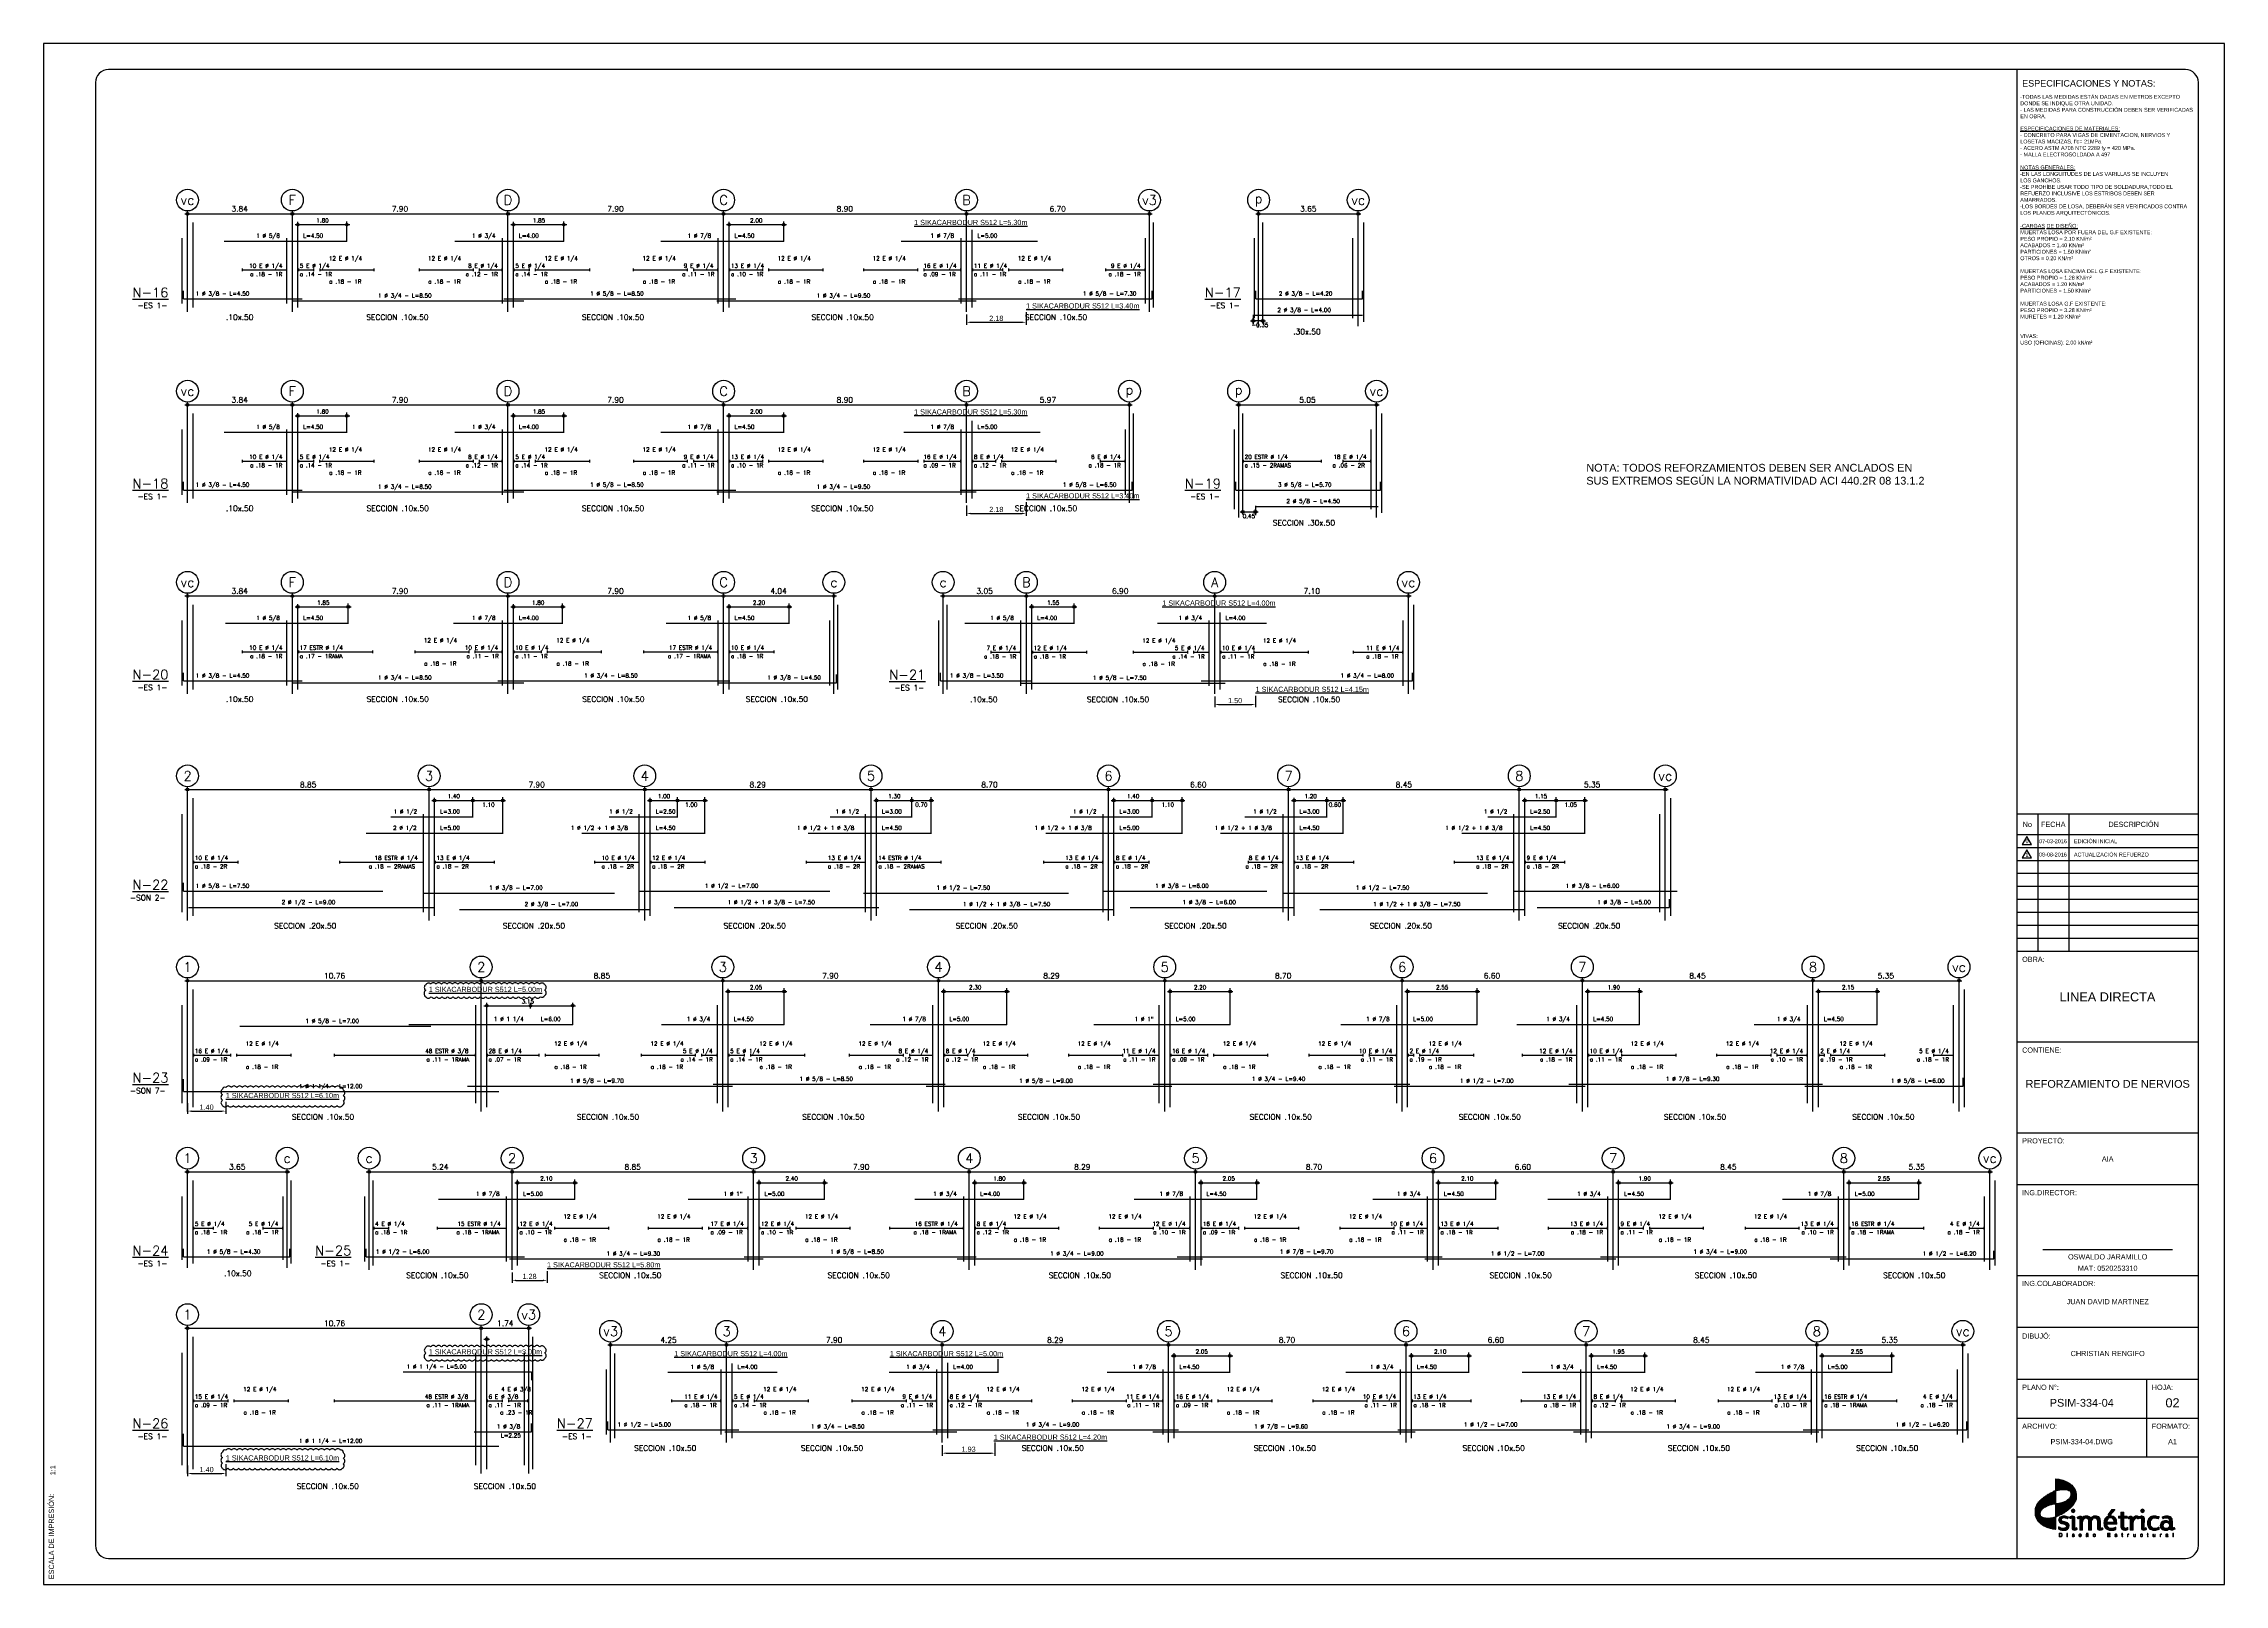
# Paper-space layout 'PSIM-334-04 HOJA2' of a CAD drawing. Header units: millimetres. Extents: x 0 to 0.841, y 0 to 0.594.
# The model-space entities are those that its viewports show. They can reach past a viewport. Long polylines and large blocks are cut down to what shows.
import ezdxf
from ezdxf.enums import TextEntityAlignment as Align

# ---------------------------------------------------------------- set-up
doc = ezdxf.new("R2010")
doc.units = ezdxf.units.MM
doc.header["$LTSCALE"] = 0.0003
doc.header["$PDMODE"] = 34
doc.header["$PDSIZE"] = 0.1
for name, color, linetype in [('EE-TEXTO 2', 2, 'Continuous'), ('SIM-ACHURADOS', 8, 'Continuous'), ('SIM-COTAS', 1, 'Continuous'), ('SIM-FIBRACARB', 4, 'Continuous')]:
    doc.layers.add(name, color=color, linetype=linetype)
doc.layers.get('Defpoints').off()
doc.styles.add('ARIAL EE', font='arial.ttf')
doc.styles.add('P140', font='SIMPLEX', dxfattribs={"height": 0.35})
doc.styles.add('P60', font='SIMPLEX', dxfattribs={"height": 0.16})
doc.styles.add('P80', font='SIMPLEX', dxfattribs={"height": 0.2})
doc.styles.add('ROTULO', font='SIMPLEX.shx')
doc.dimstyles.new('RE - STANDAR', dxfattribs={"dimtxt": 0.002, "dimasz": 0.0015, "dimexe": 0.001, "dimexo": 0.001, "dimgap": 0.0005, "dimtad": 1, "dimzin": 4, "dimdsep": 46, "dimtxsty": 'ARIAL EE', "dimcen": -0.001, "dimclrd": 256, "dimclre": 256, "dimclrt": 2, "dimadec": 0, "dimazin": 0, "dimtfac": 1, "dimtix": 1, "dimtofl": 0, "dimtmove": 1, "dimatfit": 0, "dimfxl": 0.0015, "dimtolj": 1, "dimtzin": 4, "dimlwd": -1, "dimlwe": -1, "dimarcsym": 0})

# ---------------------------------------------------------------- blocks, each defined once
blk = doc.blocks.new('Logo Simetrica Autocad mm')
h = blk.add_hatch(color=30)
h.dxf.hatch_style = 1
h.paths.add_polyline_path([(10.2, 22.2), (9.5, 22), (9, 21.7), (8.6, 21.5), (8.1, 21.3), (7.7, 21.1), (7.3, 20.9), (7, 20.7), (6.5, 20.4), (6.1, 20.1), (5.7, 19.9), (5.3, 19.7), (4.9, 19.4), (4.3, 19), (3.9, 18.6), (3.4, 18.2), (3, 17.8), (2.6, 17.5), (2.2, 17), (1.8, 16.6), (1.5, 16.2), (1.3, 15.9), (1.1, 15.6), (0.9, 15.2), (0.7, 14.8), (0.6, 14.6), (0.6, 14.4), (0.5, 14.2), (0.4, 14), (0.5, 13.7), (0.6, 13.3), (0.7, 12.9), (0.8, 12.5), (0.9, 12.3), (1, 12), (1.2, 11.8), (1.3, 11.5), (1.4, 11.4), (1.6, 11.1), (1.7, 10.9), (1.9, 10.7), (2.1, 10.5), (2.3, 10.4), (2.5, 10.2), (2.7, 10.1), (2.8, 10), (2.9, 9.9), (2.8, 10.1), (2.8, 10.5), (2.7, 10.8), (2.7, 11.1), (2.7, 11.3), (2.7, 11.6), (2.8, 11.9), (2.9, 12.1), (2.9, 12.4), (3, 12.5), (3.1, 12.7), (3.2, 12.9), (3.4, 13), (3.4, 13.2), (3.6, 13.3), (3.7, 13.4), (3.8, 13.5), (4, 13.7), (4.1, 13.9), (4.3, 14), (4.5, 14.1), (4.8, 14.3), (5.1, 14.5), (5.3, 14.6), (5.7, 14.8), (5.9, 14.9), (6.1, 15), (6.6, 15.2), (6.9, 15.4), (7.4, 15.5), (7.8, 15.6), (8.2, 15.7), (8.6, 15.8), (9, 15.9), (9.3, 16), (9.6, 16), (9.8, 16), (10, 16.1), (10.2, 16.1)])
h = blk.add_hatch(color=42)
h.dxf.hatch_style = 1
h.paths.add_polyline_path([(17.5, 25.3), (17.1, 25.6), (16.6, 26), (16, 26.3), (15.6, 26.6), (15.1, 26.8), (14.4, 27.1), (13.6, 27.4), (12.8, 27.6), (11.7, 27.8), (10.2, 28), (10.2, 22.2), (10.3, 22.2), (10.6, 22.3), (11.2, 22.4), (11.7, 22.5), (12.2, 22.6), (12.9, 22.7), (13.8, 22.7), (14.5, 22.7), (15.1, 22.7), (15.7, 22.6), (16.1, 22.5), (16.5, 22.3), (16.8, 22.2), (17.2, 22), (17.6, 21.8), (17.9, 21.5), (18.2, 21.2), (18.5, 20.9), (18.8, 20.6), (19, 20.3), (19.2, 19.8), (19.4, 19.4), (19.6, 18.9), (19.7, 18.3), (19.9, 17.7), (20, 18.2), (20.1, 18.8), (20.1, 19.6), (20.1, 20.3), (20.1, 20.8), (19.9, 21.5), (19.8, 21.9), (19.6, 22.5), (19.4, 23.1), (19, 23.7), (18.5, 24.3), (18, 24.9)])
h = blk.add_hatch(color=44)
h.dxf.hatch_style = 1
h.paths.add_polyline_path([(17.7, 14.4), (18, 14.7), (18.3, 15), (18.5, 15.2), (18.6, 15.4), (18.8, 15.6), (18.9, 15.8), (19.1, 16.1), (19.3, 16.4), (19.4, 16.7), (19.6, 16.9), (19.7, 17.2), (19.8, 17.5), (19.8, 17.6), (19.9, 17.7), (19.7, 18.3), (19.6, 18.9), (19.4, 19.4), (19.2, 19.8), (19, 20.3), (18.8, 20.6), (18.5, 20.9), (18.2, 21.2), (17.9, 21.5), (17.6, 21.8), (17.4, 21.9), (17.4, 21.8), (17.5, 21.6), (17.5, 21.4), (17.6, 21.2), (17.6, 20.9), (17.6, 20.6), (17.6, 20.3), (17.6, 20.1), (17.5, 19.9), (17.4, 19.6), (17.3, 19.4), (17.2, 19.1), (17, 18.8), (16.9, 18.7), (16.6, 18.4), (16.3, 18.2), (16.1, 18), (15.7, 17.7), (15.4, 17.5), (15, 17.3), (14.6, 17.1), (14.2, 16.9), (13.7, 16.8), (13.1, 16.6), (12.5, 16.5), (11.9, 16.3), (11.3, 16.2), (10.7, 16.1), (10.2, 16.1), (10.2, 9.7), (10.5, 9.8), (10.7, 9.9), (10.9, 10), (11.3, 10.2), (11.6, 10.3), (11.9, 10.5), (12.2, 10.6), (12.5, 10.8), (12.9, 11), (13.4, 11.3), (13.8, 11.5), (14.2, 11.7), (14.5, 11.9), (14.8, 12.1), (15.1, 12.3), (15.4, 12.5), (15.7, 12.8), (16, 12.9), (16.3, 13.2), (16.7, 13.5), (17, 13.7), (17.2, 13.9), (17.5, 14.2)])
h = blk.add_hatch(color=32)
h.dxf.hatch_style = 1
h.paths.add_polyline_path([(10.2, 9.7), (10, 9.6), (9.7, 9.6), (9.4, 9.5), (9, 9.4), (8.6, 9.3), (8.1, 9.2), (7.7, 9.2), (7.1, 9.1), (6.5, 9.1), (5.9, 9.1), (5.4, 9.1), (5.1, 9.2), (4.8, 9.2), (4.5, 9.3), (4.2, 9.4), (3.8, 9.5), (3.4, 9.7), (3.2, 9.8), (2.9, 9.9), (2.8, 10), (2.7, 10.1), (2.5, 10.2), (2.3, 10.4), (2.1, 10.5), (1.9, 10.7), (1.7, 10.9), (1.6, 11.1), (1.4, 11.4), (1.3, 11.5), (1.2, 11.8), (1, 12), (0.9, 12.3), (0.8, 12.5), (0.7, 12.9), (0.6, 13.3), (0.5, 13.7), (0.4, 14), (0.3, 13.6), (0.3, 13.2), (0.2, 12.8), (0.2, 12.5), (0.2, 12.2), (0.2, 11.9), (0.2, 11.6), (0.2, 11.2), (0.2, 10.9), (0.3, 10.4), (0.4, 10), (0.6, 9.7), (0.7, 9.3), (0.9, 8.9), (1, 8.6), (1.2, 8.3), (1.6, 7.8), (1.8, 7.5), (2, 7.3), (2.3, 7), (2.7, 6.6), (3, 6.3), (3.4, 6.1), (3.7, 5.9), (3.9, 5.7), (4.2, 5.6), (4.5, 5.4), (4.9, 5.2), (5.2, 5), (5.5, 4.9), (5.9, 4.7), (6.3, 4.6), (6.7, 4.5), (7.1, 4.4), (7.5, 4.3), (7.9, 4.2), (8.3, 4.1), (8.7, 4), (9.1, 3.9), (9.6, 3.9), (10, 3.8), (10.2, 3.8)])
at = {"true_color": 0x434142}
h = blk.add_hatch(color=250, dxfattribs=at)
h.dxf.hatch_style = 2
edge = h.paths.add_edge_path()
edge.add_spline(control_points=[(18, 9), (18, 9), (18, 9), (18, 9.1), (17.9, 9.1), (17.8, 9.1), (17.8, 9.1), (17.7, 9.1), (17.6, 9), (17.5, 9), (17.5, 8.9), (17.4, 8.9), (17.4, 8.9), (17.3, 8.9), (17.3, 8.9), (17.2, 8.9), (17.2, 8.9), (17.2, 8.9), (17.2, 8.9), (16.9, 9.4), (16.9, 9.4), (16.9, 9.5), (16.9, 9.6), (16.9, 9.6), (17.1, 9.8), (17.4, 9.9), (17.6, 10), (17.8, 10.1), (18.1, 10.2), (18.3, 10.2), (18.7, 10.2), (19, 10), (19.1, 9.8), (19.3, 9.6), (19.4, 9.3), (19.4, 8.9), (19.4, 8.9), (19.4, 8.9), (19.4, 8.9), (19.4, 8.9), (19.4, 4.7), (19.4, 4.7), (19.4, 4.5), (19.4, 4.4), (19.5, 4.3), (19.5, 4.3), (19.5, 4.3), (19.6, 4.3), (19.7, 4.3), (19.8, 4.3), (19.9, 4.3), (20, 4.4), (20, 4.4), (20.1, 4.5), (20.2, 4.5), (20.2, 4.5), (20.3, 4.4), (20.3, 4.4), (20.6, 3.9), (20.6, 3.9), (20.6, 3.9), (20.5, 3.7), (20.5, 3.7), (20.3, 3.6), (20.1, 3.4), (19.9, 3.3), (19.7, 3.2), (19.4, 3.2), (19.2, 3.2), (18.8, 3.2), (18.5, 3.3), (18.3, 3.5), (18.2, 3.8), (18.1, 4.1), (18.1, 4.6), (18.1, 4.6), (18.1, 4.6), (18.1, 4.6), (18.1, 4.6), (18.1, 8.7), (18.1, 8.7), (18.1, 8.8), (18.1, 8.9), (18, 9)], knot_values=[0, 0, 0, 0, 0.0001, 0.0002, 1, 1, 1, 2, 2, 2, 3, 3, 3, 4, 4, 4, 5, 5, 5, 6, 6, 6, 7, 7, 7, 8, 8, 8, 9, 9, 9, 10, 10, 10, 11, 11, 11, 12, 12, 12, 13, 13, 13, 14, 14, 14, 15, 15, 15, 16, 16, 16, 17, 17, 17, 18, 18, 18, 19, 19, 19, 20, 20, 20, 21, 21, 21, 22, 22, 22, 23, 23, 23, 24, 24, 24, 25, 25, 25, 26, 26, 26, 27, 27, 27, 27], degree=3, periodic=0)
edge = h.paths.add_edge_path()
edge.add_spline(control_points=[(17.9, 13.2), (17.9, 13.2), (17.9, 13.2), (18.1, 13.4), (18.3, 13.5), (18.6, 13.5), (18.8, 13.5), (19, 13.4), (19.2, 13.2), (19.3, 13), (19.4, 12.8), (19.4, 12.6), (19.4, 12.3), (19.3, 12.1), (19.2, 11.9), (19, 11.8), (18.8, 11.7), (18.6, 11.7), (18.3, 11.7), (18.1, 11.8), (17.9, 11.9), (17.8, 12.1), (17.7, 12.3), (17.7, 12.6), (17.7, 12.8), (17.8, 13), (17.9, 13.2)], knot_values=[0, 0, 0, 0, 0.0001, 0.0002, 1, 1, 1, 2, 2, 2, 3, 3, 3, 4, 4, 4, 5, 5, 5, 6, 6, 6, 7, 7, 7, 8, 8, 8, 8], degree=3, periodic=0)
h = blk.add_hatch(color=250, dxfattribs=at)
h.dxf.hatch_style = 2
edge = h.paths.add_edge_path()
edge.add_spline(control_points=[(38.1, 4.4), (38.1, 4.4), (38.1, 4.4), (38.4, 4.5), (38.7, 4.6), (38.9, 4.7), (39, 4.7), (39, 4.7), (39, 4.7), (39.1, 4.7), (39.1, 4.6), (39.1, 4.6), (39.1, 4.6), (39.1, 3.7), (39.1, 3.7), (39.1, 3.6), (39.1, 3.6), (39, 3.6), (38.8, 3.4), (38.5, 3.3), (38.2, 3.2), (37.8, 3.1), (37.4, 3.1), (36.8, 3.1), (36.2, 3.1), (35.7, 3.2), (35.3, 3.4), (34.9, 3.6), (34.5, 3.8), (34.3, 4.1), (34, 4.5), (33.8, 4.8), (33.6, 5.3), (33.5, 5.7), (33.4, 6.2), (33.4, 6.7), (33.4, 7.2), (33.5, 7.7), (33.6, 8.1), (33.8, 8.5), (34, 8.9), (34.3, 9.2), (34.6, 9.5), (34.9, 9.8), (35.3, 10), (35.7, 10.1), (36.1, 10.2), (36.6, 10.2), (37.6, 10.2), (38.3, 9.9), (38.9, 9.3), (39.4, 8.7), (39.6, 7.9), (39.6, 6.7), (39.6, 6.7), (39.6, 6.3), (39.6, 6.3), (39.6, 6.2), (39.6, 6.1), (39.5, 6.1), (39.5, 6.1), (34.9, 6.1), (34.9, 6.1), (34.9, 5.9), (34.9, 5.7), (35, 5.5), (35.1, 5.2), (35.3, 5), (35.4, 4.8), (35.6, 4.7), (35.8, 4.5), (36, 4.4), (36.3, 4.3), (36.6, 4.2), (36.9, 4.2), (37.4, 4.2), (37.7, 4.3), (38.1, 4.4)], knot_values=[0, 0, 0, 0, 0.0001, 0.0002, 1, 1, 1, 2, 2, 2, 3, 3, 3, 4, 4, 4, 5, 5, 5, 6, 6, 6, 7, 7, 7, 8, 8, 8, 9, 9, 9, 10, 10, 10, 11, 11, 11, 12, 12, 12, 13, 13, 13, 14, 14, 14, 15, 15, 15, 16, 16, 16, 17, 17, 17, 18, 18, 18, 19, 19, 19, 20, 20, 20, 21, 21, 21, 22, 22, 22, 23, 23, 23, 24, 24, 24, 25, 25, 25, 25], degree=3, periodic=0)
edge = h.paths.add_edge_path()
edge.add_spline(control_points=[(35.4, 8.6), (35.4, 8.6), (35.4, 8.6), (35.1, 8.3), (35, 7.8), (34.9, 7.2), (34.9, 7.2), (38.2, 7.2), (38.2, 7.2), (38.2, 7.8), (38, 8.3), (37.8, 8.6), (37.5, 9), (37.1, 9.2), (36.6, 9.2), (36.1, 9.2), (35.7, 9), (35.4, 8.6)], knot_values=[0, 0, 0, 0, 0.0001, 0.0002, 1, 1, 1, 2, 2, 2, 3, 3, 3, 4, 4, 4, 5, 5, 5, 5], degree=3, periodic=0)
edge = h.paths.add_edge_path()
edge.add_spline(control_points=[(36.5, 10.5), (36.5, 10.5), (36.5, 10.5), (36.5, 10.5), (35.5, 10.5), (35.5, 10.5), (35.5, 10.5), (35.4, 10.6), (35.4, 10.6), (35.4, 10.7), (35.4, 10.7), (35.4, 10.8), (35.4, 10.8), (37.3, 13.3), (37.3, 13.3), (37.4, 13.3), (37.4, 13.3), (37.4, 13.3), (37.4, 13.3), (38.5, 13.3), (38.5, 13.3), (38.6, 13.3), (38.6, 13.3), (38.7, 13.3), (38.7, 13.2), (38.7, 13.2), (38.6, 13.1), (38.6, 13.1), (36.6, 10.6), (36.6, 10.6), (36.6, 10.6), (36.6, 10.6), (36.6, 10.5), (36.5, 10.5), (36.5, 10.5), (36.5, 10.5)], knot_values=[0, 0, 0, 0, 0.0001, 0.0002, 1, 1, 1, 2, 2, 2, 3, 3, 3, 4, 4, 4, 5, 5, 5, 6, 6, 6, 7, 7, 7, 8, 8, 8, 9, 9, 9, 10, 10, 10, 11, 11, 11, 11], degree=3, periodic=0)
h = blk.add_hatch(color=250, dxfattribs=at)
h.dxf.hatch_style = 2
edge = h.paths.add_edge_path()
edge.add_spline(control_points=[(40.6, 10.1), (40.6, 10.1), (40.6, 10.1), (40.6, 10.1), (41.6, 10.1), (41.6, 10.1), (41.6, 10.1), (41.6, 11.9), (41.6, 11.9), (41.6, 11.9), (41.7, 12), (41.8, 12), (41.8, 12), (42.8, 12), (42.8, 12), (42.9, 12), (43, 11.9), (43, 11.9), (43, 11.9), (43, 10.1), (43, 10.1), (43, 10.1), (44.6, 10.1), (44.6, 10.1), (44.7, 10.1), (44.7, 10.1), (44.7, 10), (44.7, 10), (44.7, 9.2), (44.7, 9.2), (44.7, 9.1), (44.7, 9.1), (44.6, 9.1), (44.6, 9.1), (43, 9.1), (43, 9.1), (43, 9.1), (43, 5.3), (43, 5.3), (43, 4.9), (43, 4.6), (43.1, 4.5), (43.2, 4.4), (43.4, 4.3), (43.7, 4.3), (43.9, 4.3), (44.1, 4.3), (44.3, 4.4), (44.5, 4.5), (44.7, 4.5), (44.8, 4.6), (44.8, 4.6), (44.9, 4.6), (44.9, 4.6), (45, 4.6), (45, 4.5), (45, 4.5), (45, 4.5), (45, 3.7), (45, 3.7), (45, 3.7), (44.9, 3.5), (44.9, 3.5), (44.9, 3.5), (44.8, 3.5), (44.7, 3.4), (44.6, 3.4), (44.5, 3.4), (44.3, 3.3), (44.2, 3.3), (44.1, 3.2), (43.9, 3.2), (43.8, 3.2), (43.6, 3.2), (43.5, 3.2), (42.9, 3.2), (42.4, 3.3), (42.1, 3.6), (41.8, 3.9), (41.6, 4.4), (41.6, 5.1), (41.6, 5.1), (41.6, 9.1), (41.6, 9.1), (41.6, 9.1), (40.6, 9.1), (40.6, 9.1), (40.5, 9.1), (40.4, 9.1), (40.4, 9.2), (40.4, 9.2), (40.4, 10), (40.4, 10), (40.4, 10.1), (40.5, 10.1), (40.6, 10.1)], knot_values=[0, 0, 0, 0, 0.0001, 0.0002, 1, 1, 1, 2, 2, 2, 3, 3, 3, 4, 4, 4, 5, 5, 5, 6, 6, 6, 7, 7, 7, 8, 8, 8, 9, 9, 9, 10, 10, 10, 11, 11, 11, 12, 12, 12, 13, 13, 13, 14, 14, 14, 15, 15, 15, 16, 16, 16, 17, 17, 17, 18, 18, 18, 19, 19, 19, 20, 20, 20, 21, 21, 21, 22, 22, 22, 23, 23, 23, 24, 24, 24, 25, 25, 25, 26, 26, 26, 27, 27, 27, 28, 28, 28, 29, 29, 29, 30, 30, 30, 31, 31, 31, 31], degree=3, periodic=0)
h = blk.add_hatch(color=250, dxfattribs=at)
h.dxf.hatch_style = 2
edge = h.paths.add_edge_path()
edge.add_spline(control_points=[(51.5, 9), (51.5, 9), (51.5, 9), (51.4, 9.1), (51.4, 9.1), (51.3, 9.1), (51.2, 9.1), (51.1, 9.1), (51.1, 9), (51, 9), (50.9, 8.9), (50.8, 8.9), (50.8, 8.9), (50.8, 8.9), (50.7, 8.9), (50.7, 8.9), (50.7, 8.9), (50.6, 8.9), (50.6, 8.9), (50.4, 9.4), (50.4, 9.4), (50.3, 9.5), (50.3, 9.6), (50.4, 9.6), (50.6, 9.8), (50.8, 9.9), (51.1, 10), (51.3, 10.1), (51.5, 10.2), (51.7, 10.2), (52.1, 10.2), (52.4, 10), (52.6, 9.8), (52.8, 9.6), (52.9, 9.3), (52.9, 8.9), (52.9, 8.9), (52.9, 8.9), (52.9, 8.9), (52.9, 8.9), (52.8, 4.7), (52.8, 4.7), (52.8, 4.5), (52.9, 4.4), (52.9, 4.3), (52.9, 4.3), (53, 4.3), (53.1, 4.3), (53.2, 4.3), (53.2, 4.3), (53.3, 4.3), (53.4, 4.4), (53.5, 4.4), (53.5, 4.5), (53.6, 4.5), (53.7, 4.5), (53.7, 4.4), (53.7, 4.4), (54, 3.9), (54, 3.9), (54, 3.9), (54, 3.7), (54, 3.7), (53.8, 3.6), (53.6, 3.4), (53.3, 3.3), (53.1, 3.2), (52.9, 3.2), (52.7, 3.2), (52.2, 3.2), (51.9, 3.3), (51.8, 3.5), (51.6, 3.8), (51.5, 4.1), (51.5, 4.6), (51.5, 4.6), (51.5, 4.6), (51.5, 4.6), (51.5, 4.6), (51.5, 8.7), (51.5, 8.7), (51.5, 8.8), (51.5, 8.9), (51.5, 9)], knot_values=[0, 0, 0, 0, 0.0001, 0.0002, 1, 1, 1, 2, 2, 2, 3, 3, 3, 4, 4, 4, 5, 5, 5, 6, 6, 6, 7, 7, 7, 8, 8, 8, 9, 9, 9, 10, 10, 10, 11, 11, 11, 12, 12, 12, 13, 13, 13, 14, 14, 14, 15, 15, 15, 16, 16, 16, 17, 17, 17, 18, 18, 18, 19, 19, 19, 20, 20, 20, 21, 21, 21, 22, 22, 22, 23, 23, 23, 24, 24, 24, 25, 25, 25, 26, 26, 26, 27, 27, 27, 27], degree=3, periodic=0)
edge = h.paths.add_edge_path()
edge.add_spline(control_points=[(51.4, 13.2), (51.4, 13.2), (51.4, 13.2), (51.6, 13.4), (51.8, 13.5), (52, 13.5), (52.3, 13.5), (52.5, 13.4), (52.6, 13.2), (52.8, 13), (52.9, 12.8), (52.9, 12.6), (52.9, 12.3), (52.8, 12.1), (52.6, 11.9), (52.5, 11.8), (52.3, 11.7), (52, 11.7), (51.8, 11.7), (51.5, 11.8), (51.4, 11.9), (51.2, 12.1), (51.1, 12.3), (51.1, 12.6), (51.1, 12.8), (51.2, 13), (51.4, 13.2)], knot_values=[0, 0, 0, 0, 0.0001, 0.0002, 1, 1, 1, 2, 2, 2, 3, 3, 3, 4, 4, 4, 5, 5, 5, 6, 6, 6, 7, 7, 7, 8, 8, 8, 8], degree=3, periodic=0)
h = blk.add_hatch(color=250, dxfattribs=at)
h.dxf.hatch_style = 2
edge = h.paths.add_edge_path()
edge.add_spline(control_points=[(13.2, 10.1), (13.2, 10.1), (13.2, 10.1), (13.5, 10.2), (13.8, 10.2), (14.2, 10.2), (14.5, 10.2), (14.8, 10.2), (15.2, 10.1), (15.6, 10), (15.9, 9.9), (16.3, 9.7), (16.4, 9.6), (16.4, 9.6), (16.4, 9.5), (16.4, 9.5), (16.1, 8.8), (16.1, 8.8), (16, 8.8), (16, 8.7), (16, 8.7), (15.9, 8.7), (15.9, 8.7), (15.8, 8.8), (15.8, 8.8), (15.8, 8.8), (15.8, 8.8), (15.8, 8.8), (15.8, 8.8), (15.8, 8.8), (15.7, 8.8), (15.5, 8.9), (15.2, 9), (14.9, 9.1), (14.6, 9.2), (14.2, 9.2), (13.8, 9.2), (13.4, 9.1), (13.2, 8.9), (13, 8.8), (12.9, 8.6), (12.9, 8.3), (12.9, 8.1), (13.1, 7.9), (13.3, 7.7), (13.6, 7.6), (14, 7.5), (14.4, 7.4), (14.8, 7.3), (15.1, 7.2), (15.3, 7.1), (15.6, 7), (15.8, 6.8), (16, 6.7), (16.2, 6.5), (16.4, 6.3), (16.5, 6.1), (16.6, 5.9), (16.6, 5.6), (16.6, 5.3), (16.6, 4.9), (16.5, 4.6), (16.4, 4.3), (16.2, 4), (16, 3.8), (15.8, 3.6), (15.6, 3.4), (15.3, 3.3), (15, 3.2), (14.7, 3.1), (14.4, 3.1), (14, 3.1), (13.4, 3.1), (12.9, 3.2), (12.5, 3.3), (12.1, 3.5), (11.8, 3.6), (11.6, 3.7), (11.6, 3.7), (11.6, 3.7), (11.6, 3.7), (11.6, 3.8), (11.6, 3.8), (11.6, 3.8), (11.6, 3.8), (11.6, 4.8), (11.6, 4.8), (11.6, 4.8), (11.6, 4.9), (11.6, 4.9), (11.7, 4.9), (11.7, 4.9), (11.8, 4.9), (12, 4.7), (12.3, 4.6), (12.7, 4.4), (13, 4.3), (13.5, 4.2), (13.9, 4.2), (14.1, 4.2), (14.3, 4.2), (14.4, 4.3), (14.6, 4.3), (14.7, 4.4), (14.9, 4.4), (15, 4.5), (15.1, 4.6), (15.2, 4.7), (15.2, 4.8), (15.3, 5), (15.3, 5.2), (15.3, 5.5), (15.2, 5.7), (14.9, 5.8), (14.7, 5.9), (14.3, 6.1), (13.9, 6.2), (13.6, 6.3), (13.3, 6.3), (13, 6.4), (12.8, 6.5), (12.5, 6.6), (12.3, 6.8), (12.1, 6.9), (11.9, 7.1), (11.8, 7.4), (11.7, 7.6), (11.6, 7.8), (11.6, 8.2), (11.6, 8.5), (11.7, 8.8), (11.8, 9.1), (12, 9.3), (12.1, 9.5), (12.4, 9.7), (12.6, 9.9), (12.9, 10), (13.2, 10.1)], knot_values=[0, 0, 0, 0, 0.0001, 0.0002, 1, 1, 1, 2, 2, 2, 3, 3, 3, 4, 4, 4, 5, 5, 5, 6, 6, 6, 7, 7, 7, 8, 8, 8, 9, 9, 9, 10, 10, 10, 11, 11, 11, 12, 12, 12, 13, 13, 13, 14, 14, 14, 15, 15, 15, 16, 16, 16, 17, 17, 17, 18, 18, 18, 19, 19, 19, 20, 20, 20, 21, 21, 21, 22, 22, 22, 23, 23, 23, 24, 24, 24, 25, 25, 25, 26, 26, 26, 27, 27, 27, 28, 28, 28, 29, 29, 29, 30, 30, 30, 31, 31, 31, 32, 32, 32, 33, 33, 33, 34, 34, 34, 35, 35, 35, 36, 36, 36, 37, 37, 37, 38, 38, 38, 39, 39, 39, 40, 40, 40, 41, 41, 41, 42, 42, 42, 43, 43, 43, 44, 44, 44, 45, 45, 45, 45], degree=3, periodic=0)
at = {"true_color": 0xd58500}
h = blk.add_hatch(color=42, dxfattribs=at)
h.dxf.hatch_style = 2
edge = h.paths.add_edge_path()
edge.add_spline(control_points=[(12.9, 1.8), (12.9, 1.8), (12.9, 1.8), (13, 1.8), (13, 1.7), (13.1, 1.7), (13.2, 1.6), (13.2, 1.5), (13.3, 1.4), (13.3, 1.3), (13.3, 1.2), (13.3, 1), (13.3, 1), (13.3, 0.8), (13.3, 0.7), (13.3, 0.6), (13.2, 0.5), (13.2, 0.4), (13.1, 0.4), (13, 0.3), (12.9, 0.2), (12.8, 0.2), (12.7, 0.1), (12.6, 0.1), (12.6, 0.1), (11.8, 0.1), (11.8, 0.1), (11.8, 0.1), (11.8, 1.9), (11.8, 1.9), (11.8, 1.9), (12.6, 1.9), (12.6, 1.9), (12.7, 1.9), (12.8, 1.9), (12.9, 1.8)], knot_values=[0, 0, 0, 0, 0.0001, 0.0002, 1, 1, 1, 2, 2, 2, 3, 3, 3, 4, 4, 4, 5, 5, 5, 6, 6, 6, 7, 7, 7, 8, 8, 8, 9, 9, 9, 10, 10, 10, 11, 11, 11, 11], degree=3, periodic=0)
edge = h.paths.add_edge_path()
edge.add_spline(control_points=[(12.5, 0.3), (12.5, 0.3), (12.5, 0.3), (12.7, 0.3), (12.8, 0.4), (12.9, 0.5), (13, 0.6), (13.1, 0.8), (13.1, 1), (13.1, 1.3), (13, 1.4), (12.9, 1.5), (12.8, 1.7), (12.7, 1.7), (12.5, 1.7), (12.5, 1.7), (12.1, 1.7), (12.1, 1.7), (12.1, 1.7), (12.1, 0.3), (12.1, 0.3), (12.1, 0.3), (12.5, 0.3), (12.5, 0.3)], knot_values=[0, 0, 0, 0, 0.0001, 0.0002, 1, 1, 1, 2, 2, 2, 3, 3, 3, 4, 4, 4, 5, 5, 5, 6, 6, 6, 7, 7, 7, 7], degree=3, periodic=0)
h = blk.add_hatch(color=42, dxfattribs=at)
h.dxf.hatch_style = 2
h.paths.add_polyline_path([(15.6, 1.7), (15.6, 1.9), (15.8, 1.9), (15.8, 1.7)])
h.paths.add_polyline_path([(15.8, 0.1), (15.6, 0.1), (15.6, 1.4), (15.8, 1.4)])
h = blk.add_hatch(color=42, dxfattribs=at)
h.dxf.hatch_style = 2
edge = h.paths.add_edge_path()
edge.add_spline(control_points=[(18.4, 0.4), (18.4, 0.4), (18.4, 0.4), (18.4, 0.4), (18.4, 0.3), (18.5, 0.3), (18.5, 0.3), (18.6, 0.3), (18.7, 0.3), (18.7, 0.3), (18.8, 0.3), (18.8, 0.3), (18.8, 0.3), (18.9, 0.3), (18.9, 0.3), (18.9, 0.4), (18.9, 0.4), (18.9, 0.4), (19, 0.4), (19, 0.5), (19, 0.5), (19, 0.5), (18.9, 0.6), (18.9, 0.6), (18.9, 0.6), (18.8, 0.7), (18.7, 0.7), (18.7, 0.7), (18.5, 0.7), (18.5, 0.7), (18.4, 0.8), (18.3, 0.8), (18.2, 0.8), (18.2, 0.9), (18.2, 1), (18.2, 1.1), (18.2, 1.1), (18.2, 1.2), (18.2, 1.2), (18.2, 1.3), (18.3, 1.3), (18.3, 1.4), (18.4, 1.4), (18.4, 1.4), (18.5, 1.4), (18.5, 1.5), (18.6, 1.5), (18.7, 1.5), (18.8, 1.5), (18.9, 1.4), (18.9, 1.4), (19, 1.4), (19, 1.3), (19.1, 1.3), (19.1, 1.2), (19.1, 1.2), (19.1, 1.2), (19.1, 1.1), (19.1, 1.1), (19.1, 1.1), (19.1, 1.1), (18.9, 1.1), (18.9, 1.1), (18.9, 1.1), (18.9, 1.1), (18.9, 1.1), (18.9, 1.2), (18.9, 1.2), (18.9, 1.2), (18.9, 1.2), (18.8, 1.2), (18.8, 1.3), (18.8, 1.3), (18.7, 1.3), (18.6, 1.3), (18.6, 1.3), (18.6, 1.3), (18.6, 1.3), (18.5, 1.3), (18.5, 1.3), (18.5, 1.2), (18.4, 1.2), (18.4, 1.2), (18.4, 1.2), (18.4, 1.2), (18.4, 1.1), (18.4, 1.1), (18.4, 1.1), (18.4, 1), (18.4, 1), (18.4, 1), (18.4, 1), (18.4, 1), (18.4, 1), (18.5, 1), (18.5, 1), (18.5, 0.9), (18.6, 0.9), (18.6, 0.9), (18.6, 0.9), (18.8, 0.9), (18.8, 0.9), (19, 0.8), (19.1, 0.8), (19.1, 0.7), (19.2, 0.7), (19.2, 0.6), (19.2, 0.5), (19.2, 0.5), (19.2, 0.4), (19.1, 0.3), (19.1, 0.3), (19.1, 0.3), (19, 0.2), (19, 0.2), (18.9, 0.2), (18.9, 0.1), (18.8, 0.1), (18.7, 0.1), (18.7, 0.1), (18.6, 0.1), (18.5, 0.1), (18.5, 0.1), (18.4, 0.1), (18.3, 0.2), (18.3, 0.2), (18.3, 0.2), (18.2, 0.2), (18.2, 0.3), (18.2, 0.3), (18.2, 0.3), (18.2, 0.4), (18.1, 0.4), (18.1, 0.4), (18.1, 0.5), (18.1, 0.5), (18.1, 0.5), (18.1, 0.6), (18.1, 0.6), (18.3, 0.6), (18.3, 0.6), (18.3, 0.5), (18.3, 0.5), (18.3, 0.5), (18.4, 0.4), (18.4, 0.4), (18.4, 0.4)], knot_values=[0, 0, 0, 0, 0.0001, 0.0002, 1, 1, 1, 2, 2, 2, 3, 3, 3, 4, 4, 4, 5, 5, 5, 6, 6, 6, 7, 7, 7, 8, 8, 8, 9, 9, 9, 10, 10, 10, 11, 11, 11, 12, 12, 12, 13, 13, 13, 14, 14, 14, 15, 15, 15, 16, 16, 16, 17, 17, 17, 18, 18, 18, 19, 19, 19, 20, 20, 20, 21, 21, 21, 22, 22, 22, 23, 23, 23, 24, 24, 24, 25, 25, 25, 26, 26, 26, 27, 27, 27, 28, 28, 28, 29, 29, 29, 30, 30, 30, 31, 31, 31, 32, 32, 32, 33, 33, 33, 34, 34, 34, 35, 35, 35, 36, 36, 36, 37, 37, 37, 38, 38, 38, 39, 39, 39, 40, 40, 40, 41, 41, 41, 42, 42, 42, 43, 43, 43, 44, 44, 44, 45, 45, 45, 46, 46, 46, 47, 47, 47, 48, 48, 48, 48], degree=3, periodic=0)
at = {"true_color": 0x434142}
h = blk.add_hatch(color=250, dxfattribs=at)
h.dxf.hatch_style = 2
edge = h.paths.add_edge_path()
edge.add_spline(control_points=[(20.6, 9.5), (20.6, 9.5), (20.6, 9.5), (20.8, 9.7), (21, 9.8), (21.2, 9.9), (21.5, 10), (21.7, 10.1), (21.9, 10.1), (22.3, 10.1), (22.5, 10), (22.7, 9.9), (22.8, 9.7), (22.9, 9.5), (23, 9.3), (23.2, 9.6), (23.4, 9.8), (23.8, 10), (24.1, 10.1), (24.5, 10.2), (24.9, 10.2), (25.5, 10.2), (26, 10.1), (26.3, 9.9), (26.7, 9.7), (26.9, 9.4), (27.1, 9.1), (27.3, 9.4), (27.6, 9.7), (28, 9.9), (28.3, 10.1), (28.7, 10.2), (29.2, 10.2), (30.1, 10.2), (30.8, 10), (31.1, 9.6), (31.5, 9.1), (31.7, 8.5), (31.7, 7.8), (31.7, 7.8), (31.7, 4.6), (31.7, 4.6), (31.7, 4.5), (31.7, 4.4), (31.8, 4.3), (31.8, 4.3), (31.9, 4.3), (31.9, 4.3), (32, 4.3), (32.1, 4.3), (32.2, 4.3), (32.3, 4.4), (32.4, 4.4), (32.4, 4.5), (32.5, 4.5), (32.6, 4.5), (32.6, 4.4), (32.6, 4.4), (33, 3.9), (33, 3.9), (33, 3.9), (32.9, 3.7), (32.9, 3.7), (32.7, 3.6), (32.5, 3.4), (32.2, 3.3), (32, 3.2), (31.7, 3.2), (31.5, 3.2), (31.1, 3.2), (30.7, 3.3), (30.6, 3.5), (30.4, 3.8), (30.3, 4.1), (30.3, 4.5), (30.3, 4.5), (30.3, 7.5), (30.3, 7.5), (30.3, 8), (30.2, 8.4), (30, 8.6), (29.9, 8.9), (29.6, 9.1), (29.1, 9.1), (28.8, 9.1), (28.5, 9), (28.3, 8.9), (28.1, 8.7), (27.9, 8.5), (27.8, 8.3), (27.7, 8.1), (27.6, 7.8), (27.5, 7.5), (27.5, 7.2), (27.4, 6.9), (27.4, 6.6), (27.4, 6.6), (27.4, 3.4), (27.4, 3.4), (27.4, 3.3), (27.4, 3.3), (27.3, 3.3), (27.3, 3.3), (26.2, 3.3), (26.2, 3.3), (26.1, 3.3), (26, 3.3), (26, 3.4), (26, 3.4), (26, 7.3), (26, 7.3), (26, 7.6), (26, 7.8), (26, 8), (25.9, 8.2), (25.9, 8.4), (25.8, 8.6), (25.7, 8.7), (25.6, 8.9), (25.4, 8.9), (25.3, 9), (25.1, 9.1), (24.8, 9.1), (24.5, 9.1), (24.2, 9), (24, 8.9), (23.8, 8.7), (23.6, 8.5), (23.5, 8.3), (23.4, 8.1), (23.3, 7.8), (23.2, 7.5), (23.2, 7.2), (23.1, 6.9), (23.1, 6.6), (23.1, 6.6), (23.1, 3.4), (23.1, 3.4), (23.1, 3.3), (23.1, 3.3), (23, 3.3), (23, 3.3), (21.9, 3.3), (21.9, 3.3), (21.8, 3.3), (21.8, 3.3), (21.8, 3.4), (21.8, 3.4), (21.8, 8.6), (21.8, 8.6), (21.8, 8.8), (21.7, 8.9), (21.7, 8.9), (21.6, 9), (21.6, 9), (21.5, 9), (21.4, 9), (21.3, 9), (21.2, 9), (21.2, 8.9), (21.1, 8.9), (21, 8.8), (21, 8.8), (20.9, 8.8), (20.9, 8.8), (20.9, 8.8), (20.8, 8.8), (20.8, 8.9), (20.8, 8.9), (20.5, 9.4), (20.5, 9.4), (20.5, 9.4), (20.5, 9.5), (20.6, 9.5)], knot_values=[0, 0, 0, 0, 0.0001, 0.0002, 1, 1, 1, 2, 2, 2, 3, 3, 3, 4, 4, 4, 5, 5, 5, 6, 6, 6, 7, 7, 7, 8, 8, 8, 9, 9, 9, 10, 10, 10, 11, 11, 11, 12, 12, 12, 13, 13, 13, 14, 14, 14, 15, 15, 15, 16, 16, 16, 17, 17, 17, 18, 18, 18, 19, 19, 19, 20, 20, 20, 21, 21, 21, 22, 22, 22, 23, 23, 23, 24, 24, 24, 25, 25, 25, 26, 26, 26, 27, 27, 27, 28, 28, 28, 29, 29, 29, 30, 30, 30, 31, 31, 31, 32, 32, 32, 33, 33, 33, 34, 34, 34, 35, 35, 35, 36, 36, 36, 37, 37, 37, 38, 38, 38, 39, 39, 39, 40, 40, 40, 41, 41, 41, 42, 42, 42, 43, 43, 43, 44, 44, 44, 45, 45, 45, 46, 46, 46, 47, 47, 47, 48, 48, 48, 49, 49, 49, 50, 50, 50, 51, 51, 51, 52, 52, 52, 53, 53, 53, 54, 54, 54, 55, 55, 55, 56, 56, 56, 57, 57, 57, 57], degree=3, periodic=0)
at = {"true_color": 0xd58500}
h = blk.add_hatch(color=42, dxfattribs=at)
h.dxf.hatch_style = 2
edge = h.paths.add_edge_path()
edge.add_spline(control_points=[(22, 0.1), (22, 0.1), (22, 0.1), (21.9, 0.1), (21.8, 0.1), (21.7, 0.1), (21.7, 0.2), (21.6, 0.2), (21.6, 0.3), (21.5, 0.3), (21.5, 0.4), (21.4, 0.5), (21.4, 0.6), (21.4, 0.7), (21.4, 0.7), (21.4, 0.8), (21.4, 0.9), (21.4, 1), (21.5, 1.1), (21.5, 1.2), (21.6, 1.3), (21.6, 1.3), (21.7, 1.4), (21.7, 1.4), (21.8, 1.4), (21.9, 1.5), (22, 1.5), (22.1, 1.5), (22.2, 1.4), (22.3, 1.4), (22.3, 1.4), (22.4, 1.3), (22.4, 1.3), (22.5, 1.2), (22.5, 1.1), (22.5, 1), (22.6, 0.9), (22.6, 0.8), (22.6, 0.7), (22.6, 0.7), (21.6, 0.7), (21.6, 0.7), (21.6, 0.6), (21.7, 0.5), (21.7, 0.4), (21.8, 0.3), (21.9, 0.3), (22, 0.3), (22.1, 0.3), (22.1, 0.3), (22.2, 0.3), (22.2, 0.3), (22.2, 0.4), (22.3, 0.4), (22.3, 0.4), (22.3, 0.4), (22.3, 0.5), (22.3, 0.5), (22.3, 0.5), (22.3, 0.5), (22.3, 0.5), (22.6, 0.5), (22.6, 0.5), (22.6, 0.5), (22.6, 0.5), (22.5, 0.5), (22.5, 0.4), (22.5, 0.4), (22.5, 0.4), (22.5, 0.4), (22.5, 0.3), (22.4, 0.3), (22.4, 0.2), (22.4, 0.2), (22.3, 0.2), (22.3, 0.2), (22.3, 0.2), (22.3, 0.2), (22.3, 0.1), (22.2, 0.1), (22.2, 0.1), (22.2, 0.1), (22.2, 0.1), (22.1, 0.1), (22.1, 0.1), (22, 0.1), (22, 0.1)], knot_values=[0, 0, 0, 0, 0.0001, 0.0002, 1, 1, 1, 2, 2, 2, 3, 3, 3, 4, 4, 4, 5, 5, 5, 6, 6, 6, 7, 7, 7, 8, 8, 8, 9, 9, 9, 10, 10, 10, 11, 11, 11, 12, 12, 12, 13, 13, 13, 14, 14, 14, 15, 15, 15, 16, 16, 16, 17, 17, 17, 18, 18, 18, 19, 19, 19, 20, 20, 20, 21, 21, 21, 22, 22, 22, 23, 23, 23, 24, 24, 24, 25, 25, 25, 26, 26, 26, 27, 27, 27, 28, 28, 28, 28], degree=3, periodic=0)
edge = h.paths.add_edge_path()
edge.add_spline(control_points=[(21.7, 1), (21.7, 1), (21.7, 1), (21.6, 1), (21.6, 0.9), (21.6, 0.9), (21.6, 0.9), (22.4, 0.9), (22.4, 0.9), (22.4, 0.9), (22.3, 1), (22.3, 1), (22.3, 1.1), (22.3, 1.1), (22.3, 1.2), (22.2, 1.2), (22.2, 1.2), (22.2, 1.2), (22.1, 1.3), (22.1, 1.3), (22, 1.3), (21.9, 1.3), (21.9, 1.3), (21.9, 1.2), (21.8, 1.2), (21.8, 1.2), (21.7, 1.2), (21.7, 1.1), (21.7, 1.1), (21.7, 1)], knot_values=[0, 0, 0, 0, 0.0001, 0.0002, 1, 1, 1, 2, 2, 2, 3, 3, 3, 4, 4, 4, 5, 5, 5, 6, 6, 6, 7, 7, 7, 8, 8, 8, 9, 9, 9, 9], degree=3, periodic=0)
h = blk.add_hatch(color=42, dxfattribs=at)
h.dxf.hatch_style = 2
edge = h.paths.add_edge_path()
edge.add_spline(control_points=[(25.6, 1.2), (25.6, 1.2), (25.6, 1.2), (25.6, 1.2), (25.5, 1.3), (25.4, 1.3), (25.4, 1.3), (25.4, 1.3), (25.3, 1.3), (25.3, 1.2), (25.2, 1.2), (25.2, 1.2), (25.2, 1.2), (25.2, 1.1), (25.1, 1.1), (25.1, 1), (25.1, 0.9), (25.1, 0.8), (25.1, 0.8), (25.1, 0.1), (25.1, 0.1), (25.1, 0.1), (24.9, 0.1), (24.9, 0.1), (24.9, 0.1), (24.9, 1.4), (24.9, 1.4), (24.9, 1.4), (25.1, 1.4), (25.1, 1.4), (25.1, 1.4), (25.1, 1.2), (25.1, 1.2), (25.1, 1.2), (25.1, 1.2), (25.1, 1.2), (25.1, 1.3), (25.1, 1.3), (25.1, 1.3), (25.2, 1.3), (25.2, 1.4), (25.2, 1.4), (25.2, 1.4), (25.3, 1.4), (25.3, 1.4), (25.4, 1.5), (25.4, 1.5), (25.5, 1.5), (25.5, 1.5), (25.6, 1.5), (25.6, 1.4), (25.7, 1.4), (25.7, 1.4), (25.8, 1.4), (25.8, 1.3), (25.9, 1.3), (25.9, 1.2), (25.9, 1.2), (25.9, 1.1), (25.9, 1), (25.9, 1), (25.9, 0.1), (25.9, 0.1), (25.9, 0.1), (25.7, 0.1), (25.7, 0.1), (25.7, 0.1), (25.7, 0.9), (25.7, 0.9), (25.7, 1), (25.7, 1.1), (25.6, 1.2)], knot_values=[0, 0, 0, 0, 0.0001, 0.0002, 1, 1, 1, 2, 2, 2, 3, 3, 3, 4, 4, 4, 5, 5, 5, 6, 6, 6, 7, 7, 7, 8, 8, 8, 9, 9, 9, 10, 10, 10, 11, 11, 11, 12, 12, 12, 13, 13, 13, 14, 14, 14, 15, 15, 15, 16, 16, 16, 17, 17, 17, 18, 18, 18, 19, 19, 19, 20, 20, 20, 21, 21, 21, 22, 22, 22, 23, 23, 23, 23], degree=3, periodic=0)
edge = h.paths.add_edge_path()
edge.add_spline(control_points=[(25.4, 1.7), (25.4, 1.7), (25.4, 1.7), (25.4, 1.7), (25.3, 1.7), (25.3, 1.7), (25.3, 1.7), (25.3, 1.7), (25.2, 1.7), (25.2, 1.7), (25.2, 1.7), (25.2, 1.7), (25.2, 1.7), (25.1, 1.7), (25.1, 1.7), (25.1, 1.7), (25.1, 1.7), (25.1, 1.6), (25.1, 1.6), (25, 1.6), (25, 1.6), (25, 1.7), (25, 1.7), (25, 1.7), (25, 1.8), (25, 1.8), (25, 1.8), (25, 1.8), (25.1, 1.9), (25.1, 1.9), (25.1, 1.9), (25.2, 1.9), (25.2, 1.9), (25.2, 1.9), (25.3, 1.9), (25.3, 1.9), (25.3, 1.9), (25.4, 1.9), (25.4, 1.9), (25.4, 1.9), (25.4, 1.8), (25.4, 1.8), (25.5, 1.8), (25.5, 1.8), (25.5, 1.8), (25.5, 1.8), (25.5, 1.8), (25.5, 1.8), (25.6, 1.8), (25.6, 1.8), (25.6, 1.8), (25.6, 1.8), (25.6, 1.8), (25.6, 1.8), (25.7, 1.9), (25.7, 1.9), (25.7, 1.9), (25.7, 1.9), (25.7, 1.9), (25.7, 1.9), (25.7, 1.9), (25.8, 1.9), (25.8, 1.9), (25.8, 1.8), (25.8, 1.8), (25.7, 1.7), (25.7, 1.7), (25.6, 1.7), (25.5, 1.7), (25.5, 1.7), (25.5, 1.7), (25.5, 1.7), (25.5, 1.7), (25.4, 1.7), (25.4, 1.7)], knot_values=[0, 0, 0, 0, 0.0001, 0.0002, 1, 1, 1, 2, 2, 2, 3, 3, 3, 4, 4, 4, 5, 5, 5, 6, 6, 6, 7, 7, 7, 8, 8, 8, 9, 9, 9, 10, 10, 10, 11, 11, 11, 12, 12, 12, 13, 13, 13, 14, 14, 14, 15, 15, 15, 16, 16, 16, 17, 17, 17, 18, 18, 18, 19, 19, 19, 20, 20, 20, 21, 21, 21, 22, 22, 22, 23, 23, 23, 24, 24, 24, 24], degree=3, periodic=0)
h = blk.add_hatch(color=42, dxfattribs=at)
h.dxf.hatch_style = 2
edge = h.paths.add_edge_path()
edge.add_spline(control_points=[(28.8, 0.1), (28.8, 0.1), (28.8, 0.1), (28.7, 0.1), (28.6, 0.1), (28.5, 0.2), (28.5, 0.2), (28.4, 0.3), (28.4, 0.3), (28.3, 0.4), (28.3, 0.5), (28.2, 0.5), (28.2, 0.6), (28.2, 0.7), (28.2, 0.8), (28.2, 0.9), (28.2, 1), (28.2, 1), (28.3, 1.1), (28.3, 1.2), (28.4, 1.3), (28.4, 1.3), (28.5, 1.4), (28.5, 1.4), (28.6, 1.4), (28.7, 1.5), (28.8, 1.5), (28.9, 1.5), (29, 1.4), (29.1, 1.4), (29.1, 1.4), (29.2, 1.3), (29.3, 1.3), (29.3, 1.2), (29.3, 1.1), (29.4, 1), (29.4, 1), (29.4, 0.9), (29.4, 0.8), (29.4, 0.7), (29.4, 0.6), (29.4, 0.5), (29.3, 0.5), (29.3, 0.4), (29.3, 0.3), (29.2, 0.3), (29.1, 0.2), (29.1, 0.2), (29, 0.1), (28.9, 0.1), (28.8, 0.1)], knot_values=[0, 0, 0, 0, 0.0001, 0.0002, 1, 1, 1, 2, 2, 2, 3, 3, 3, 4, 4, 4, 5, 5, 5, 6, 6, 6, 7, 7, 7, 8, 8, 8, 9, 9, 9, 10, 10, 10, 11, 11, 11, 12, 12, 12, 13, 13, 13, 14, 14, 14, 15, 15, 15, 16, 16, 16, 16], degree=3, periodic=0)
edge = h.paths.add_edge_path()
edge.add_spline(control_points=[(28.8, 1.3), (28.8, 1.3), (28.8, 1.3), (28.7, 1.3), (28.7, 1.3), (28.6, 1.2), (28.6, 1.2), (28.5, 1.1), (28.5, 1.1), (28.5, 1), (28.5, 1), (28.4, 0.9), (28.4, 0.9), (28.4, 0.8), (28.4, 0.8), (28.4, 0.7), (28.4, 0.7), (28.4, 0.6), (28.5, 0.6), (28.5, 0.5), (28.5, 0.5), (28.5, 0.4), (28.6, 0.4), (28.6, 0.3), (28.7, 0.3), (28.7, 0.3), (28.8, 0.3), (28.9, 0.3), (28.9, 0.3), (29, 0.3), (29, 0.4), (29.1, 0.4), (29.1, 0.5), (29.1, 0.5), (29.2, 0.6), (29.2, 0.6), (29.2, 0.7), (29.2, 0.7), (29.2, 0.8), (29.2, 0.8), (29.2, 0.9), (29.2, 0.9), (29.2, 1), (29.1, 1), (29.1, 1.1), (29.1, 1.1), (29, 1.2), (29, 1.2), (28.9, 1.3), (28.9, 1.3), (28.8, 1.3)], knot_values=[0, 0, 0, 0, 0.0001, 0.0002, 1, 1, 1, 2, 2, 2, 3, 3, 3, 4, 4, 4, 5, 5, 5, 6, 6, 6, 7, 7, 7, 8, 8, 8, 9, 9, 9, 10, 10, 10, 11, 11, 11, 12, 12, 12, 13, 13, 13, 14, 14, 14, 15, 15, 15, 16, 16, 16, 16], degree=3, periodic=0)
h = blk.add_hatch(color=42, dxfattribs=at)
h.dxf.hatch_style = 2
h.paths.add_polyline_path([(36.4, 0.1), (35.1, 0.1), (35.1, 1.9), (36.4, 1.9), (36.4, 1.7), (35.4, 1.7), (35.4, 1.2), (36.4, 1.2), (36.4, 0.9), (35.4, 0.9), (35.4, 0.4), (36.4, 0.4)])
h = blk.add_hatch(color=42, dxfattribs=at)
h.dxf.hatch_style = 2
edge = h.paths.add_edge_path()
edge.add_spline(control_points=[(39, 0.4), (39, 0.4), (39, 0.4), (39, 0.4), (39, 0.3), (39.1, 0.3), (39.1, 0.3), (39.2, 0.3), (39.2, 0.3), (39.3, 0.3), (39.3, 0.3), (39.4, 0.3), (39.4, 0.3), (39.4, 0.3), (39.4, 0.3), (39.5, 0.4), (39.5, 0.4), (39.5, 0.4), (39.5, 0.4), (39.5, 0.5), (39.5, 0.5), (39.5, 0.5), (39.5, 0.6), (39.5, 0.6), (39.4, 0.6), (39.4, 0.7), (39.3, 0.7), (39.3, 0.7), (39, 0.7), (39, 0.7), (38.9, 0.8), (38.9, 0.8), (38.8, 0.8), (38.8, 0.9), (38.7, 1), (38.7, 1.1), (38.7, 1.1), (38.7, 1.2), (38.8, 1.2), (38.8, 1.3), (38.8, 1.3), (38.9, 1.4), (38.9, 1.4), (39, 1.4), (39, 1.4), (39.1, 1.5), (39.2, 1.5), (39.2, 1.5), (39.3, 1.5), (39.4, 1.4), (39.5, 1.4), (39.6, 1.4), (39.6, 1.3), (39.6, 1.3), (39.7, 1.2), (39.7, 1.2), (39.7, 1.2), (39.7, 1.1), (39.7, 1.1), (39.7, 1.1), (39.7, 1.1), (39.5, 1.1), (39.5, 1.1), (39.5, 1.1), (39.5, 1.1), (39.5, 1.1), (39.5, 1.2), (39.5, 1.2), (39.4, 1.2), (39.4, 1.2), (39.4, 1.2), (39.4, 1.3), (39.3, 1.3), (39.3, 1.3), (39.2, 1.3), (39.2, 1.3), (39.2, 1.3), (39.1, 1.3), (39.1, 1.3), (39.1, 1.3), (39, 1.2), (39, 1.2), (39, 1.2), (39, 1.2), (38.9, 1.2), (38.9, 1.1), (38.9, 1.1), (38.9, 1.1), (38.9, 1), (39, 1), (39, 1), (39, 1), (39, 1), (39, 1), (39, 1), (39.1, 1), (39.1, 0.9), (39.1, 0.9), (39.2, 0.9), (39.2, 0.9), (39.4, 0.9), (39.4, 0.9), (39.5, 0.8), (39.6, 0.8), (39.7, 0.7), (39.7, 0.7), (39.8, 0.6), (39.8, 0.5), (39.8, 0.5), (39.7, 0.4), (39.7, 0.3), (39.7, 0.3), (39.7, 0.3), (39.6, 0.2), (39.6, 0.2), (39.5, 0.2), (39.4, 0.1), (39.4, 0.1), (39.3, 0.1), (39.2, 0.1), (39.2, 0.1), (39.1, 0.1), (39, 0.1), (39, 0.1), (38.9, 0.2), (38.9, 0.2), (38.8, 0.2), (38.8, 0.2), (38.8, 0.3), (38.8, 0.3), (38.7, 0.3), (38.7, 0.4), (38.7, 0.4), (38.7, 0.4), (38.7, 0.5), (38.7, 0.5), (38.7, 0.5), (38.7, 0.6), (38.7, 0.6), (38.9, 0.6), (38.9, 0.6), (38.9, 0.5), (38.9, 0.5), (38.9, 0.5), (38.9, 0.4), (38.9, 0.4), (39, 0.4)], knot_values=[0, 0, 0, 0, 0.0001, 0.0002, 1, 1, 1, 2, 2, 2, 3, 3, 3, 4, 4, 4, 5, 5, 5, 6, 6, 6, 7, 7, 7, 8, 8, 8, 9, 9, 9, 10, 10, 10, 11, 11, 11, 12, 12, 12, 13, 13, 13, 14, 14, 14, 15, 15, 15, 16, 16, 16, 17, 17, 17, 18, 18, 18, 19, 19, 19, 20, 20, 20, 21, 21, 21, 22, 22, 22, 23, 23, 23, 24, 24, 24, 25, 25, 25, 26, 26, 26, 27, 27, 27, 28, 28, 28, 29, 29, 29, 30, 30, 30, 31, 31, 31, 32, 32, 32, 33, 33, 33, 34, 34, 34, 35, 35, 35, 36, 36, 36, 37, 37, 37, 38, 38, 38, 39, 39, 39, 40, 40, 40, 41, 41, 41, 42, 42, 42, 43, 43, 43, 44, 44, 44, 45, 45, 45, 46, 46, 46, 47, 47, 47, 48, 48, 48, 48], degree=3, periodic=0)
h = blk.add_hatch(color=42, dxfattribs=at)
h.dxf.hatch_style = 2
edge = h.paths.add_edge_path()
edge.add_spline(control_points=[(42.3, 0.3), (42.3, 0.3), (42.3, 0.3), (42.4, 0.3), (42.4, 0.3), (42.4, 0.3), (42.4, 0.3), (42.4, 0.3), (42.4, 0.3), (42.4, 0.3), (42.5, 0.3), (42.5, 0.3), (42.5, 0.3), (42.5, 0.1), (42.5, 0.1), (42.5, 0.1), (42.4, 0.1), (42.4, 0.1), (42.4, 0.1), (42.4, 0.1), (42.3, 0.1), (42.3, 0.1), (42.2, 0.1), (42.2, 0.1), (42.2, 0.2), (42.2, 0.2), (42.1, 0.2), (42.1, 0.2), (42.1, 0.3), (42.1, 0.3), (42.1, 0.3), (42.1, 0.4), (42.1, 0.4), (42.1, 0.4), (42.1, 1.2), (42.1, 1.2), (42.1, 1.2), (41.9, 1.2), (41.9, 1.2), (41.9, 1.2), (41.9, 1.4), (41.9, 1.4), (41.9, 1.4), (42.1, 1.4), (42.1, 1.4), (42.1, 1.4), (42.1, 1.8), (42.1, 1.8), (42.1, 1.8), (42.3, 1.8), (42.3, 1.8), (42.3, 1.8), (42.3, 1.4), (42.3, 1.4), (42.3, 1.4), (42.5, 1.4), (42.5, 1.4), (42.5, 1.4), (42.5, 1.2), (42.5, 1.2), (42.5, 1.2), (42.3, 1.2), (42.3, 1.2), (42.3, 1.2), (42.3, 0.4), (42.3, 0.4), (42.3, 0.4), (42.3, 0.4), (42.3, 0.4), (42.3, 0.3), (42.3, 0.3), (42.3, 0.3)], knot_values=[0, 0, 0, 0, 0.0001, 0.0002, 1, 1, 1, 2, 2, 2, 3, 3, 3, 4, 4, 4, 5, 5, 5, 6, 6, 6, 7, 7, 7, 8, 8, 8, 9, 9, 9, 10, 10, 10, 11, 11, 11, 12, 12, 12, 13, 13, 13, 14, 14, 14, 15, 15, 15, 16, 16, 16, 17, 17, 17, 18, 18, 18, 19, 19, 19, 20, 20, 20, 21, 21, 21, 22, 22, 22, 23, 23, 23, 23], degree=3, periodic=0)
h = blk.add_hatch(color=42, dxfattribs=at)
h.dxf.hatch_style = 2
edge = h.paths.add_edge_path()
edge.add_spline(control_points=[(45.2, 1.2), (45.2, 1.2), (45.2, 1.2), (45.2, 1.2), (45.1, 1.2), (45.1, 1.1), (45.1, 1.1), (45, 1.1), (45, 1), (45, 1), (45, 0.9), (45, 0.9), (45, 0.9), (45, 0.1), (45, 0.1), (45, 0.1), (44.8, 0.1), (44.8, 0.1), (44.8, 0.1), (44.8, 1.4), (44.8, 1.4), (44.8, 1.4), (45, 1.4), (45, 1.4), (45, 1.4), (45, 1.2), (45, 1.2), (45, 1.2), (45, 1.2), (45, 1.2), (45, 1.3), (45.1, 1.4), (45.1, 1.4), (45.2, 1.4), (45.3, 1.5), (45.4, 1.5), (45.4, 1.5), (45.4, 1.5), (45.4, 1.5), (45.4, 1.5), (45.4, 1.5), (45.4, 1.5), (45.4, 1.5), (45.4, 1.2), (45.4, 1.2), (45.4, 1.2), (45.3, 1.2), (45.3, 1.2), (45.3, 1.2), (45.2, 1.2), (45.2, 1.2)], knot_values=[0, 0, 0, 0, 0.0001, 0.0002, 1, 1, 1, 2, 2, 2, 3, 3, 3, 4, 4, 4, 5, 5, 5, 6, 6, 6, 7, 7, 7, 8, 8, 8, 9, 9, 9, 10, 10, 10, 11, 11, 11, 12, 12, 12, 13, 13, 13, 14, 14, 14, 15, 15, 15, 16, 16, 16, 16], degree=3, periodic=0)
at = {"true_color": 0x434142}
h = blk.add_hatch(color=250, dxfattribs=at)
h.dxf.hatch_style = 2
edge = h.paths.add_edge_path()
edge.add_spline(control_points=[(46.3, 3.3), (46.3, 3.3), (46.3, 3.3), (46.2, 3.3), (46.1, 3.3), (46.1, 3.4), (46.1, 3.4), (46.1, 8.6), (46.1, 8.6), (46.1, 8.8), (46.1, 8.9), (46.1, 8.9), (46, 9), (45.9, 9), (45.9, 9), (45.7, 9), (45.5, 8.9), (45.4, 8.8), (45.4, 8.8), (45.3, 8.8), (45.3, 8.8), (45.3, 8.8), (45.2, 8.8), (45.2, 8.9), (45.2, 8.9), (44.9, 9.3), (44.9, 9.3), (44.9, 9.4), (44.9, 9.4), (44.9, 9.5), (44.9, 9.5), (44.9, 9.5), (44.9, 9.5), (45.2, 9.7), (45.4, 9.8), (45.6, 9.9), (45.8, 10), (46.1, 10.1), (46.3, 10.1), (46.6, 10.1), (46.9, 10), (47, 9.8), (47.2, 9.6), (47.3, 9.4), (47.3, 9), (47.5, 9.4), (47.8, 9.7), (48.1, 9.9), (48.5, 10.1), (48.8, 10.2), (49.1, 10.2), (49.5, 10.2), (49.7, 10.1), (49.9, 10), (50.1, 10), (50.3, 9.9), (50.4, 9.8), (50.4, 9.8), (50.5, 9.7), (50.4, 9.6), (50.4, 9.6), (50.1, 8.8), (50.1, 8.8), (50.1, 8.7), (50.1, 8.7), (50, 8.7), (50, 8.7), (49.9, 8.7), (49.9, 8.7), (49.9, 8.7), (49.8, 8.8), (49.6, 8.9), (49.5, 8.9), (49.3, 9), (49.1, 9), (48.9, 9), (48.7, 8.9), (48.5, 8.8), (48.3, 8.7), (48.2, 8.6), (48.1, 8.4), (47.9, 8.1), (47.7, 7.7), (47.6, 7.3), (47.5, 6.9), (47.5, 6.5), (47.5, 6.1), (47.5, 6.1), (47.5, 3.4), (47.5, 3.4), (47.5, 3.3), (47.4, 3.3), (47.3, 3.3), (47.3, 3.3), (46.3, 3.3), (46.3, 3.3)], knot_values=[0, 0, 0, 0, 0.0001, 0.0002, 1, 1, 1, 2, 2, 2, 3, 3, 3, 4, 4, 4, 5, 5, 5, 6, 6, 6, 7, 7, 7, 8, 8, 8, 9, 9, 9, 10, 10, 10, 11, 11, 11, 12, 12, 12, 13, 13, 13, 14, 14, 14, 15, 15, 15, 16, 16, 16, 17, 17, 17, 18, 18, 18, 19, 19, 19, 20, 20, 20, 21, 21, 21, 22, 22, 22, 23, 23, 23, 24, 24, 24, 25, 25, 25, 26, 26, 26, 27, 27, 27, 28, 28, 28, 29, 29, 29, 30, 30, 30, 31, 31, 31, 31], degree=3, periodic=0)
at = {"true_color": 0xd58500}
h = blk.add_hatch(color=42, dxfattribs=at)
h.dxf.hatch_style = 2
edge = h.paths.add_edge_path()
edge.add_spline(control_points=[(48.3, 0.2), (48.3, 0.2), (48.3, 0.2), (48.3, 0.1), (48.2, 0.1), (48.1, 0.1), (48, 0.1), (48, 0.1), (47.9, 0.1), (47.9, 0.1), (47.8, 0.2), (47.8, 0.2), (47.7, 0.2), (47.7, 0.3), (47.7, 0.3), (47.7, 0.4), (47.7, 0.4), (47.7, 0.5), (47.7, 0.5), (47.7, 1.4), (47.7, 1.4), (47.7, 1.4), (47.9, 1.4), (47.9, 1.4), (47.9, 1.4), (47.9, 0.6), (47.9, 0.6), (47.9, 0.5), (47.9, 0.5), (47.9, 0.4), (47.9, 0.4), (47.9, 0.4), (47.9, 0.4), (48, 0.3), (48, 0.3), (48, 0.3), (48.1, 0.3), (48.1, 0.3), (48.1, 0.3), (48.2, 0.3), (48.2, 0.3), (48.3, 0.3), (48.3, 0.4), (48.4, 0.4), (48.4, 0.4), (48.4, 0.5), (48.4, 0.5), (48.5, 0.6), (48.5, 0.6), (48.5, 0.7), (48.5, 0.7), (48.5, 0.7), (48.5, 1.4), (48.5, 1.4), (48.5, 1.4), (48.7, 1.4), (48.7, 1.4), (48.7, 1.4), (48.7, 0.1), (48.7, 0.1), (48.7, 0.1), (48.5, 0.1), (48.5, 0.1), (48.5, 0.1), (48.5, 0.3), (48.5, 0.3), (48.5, 0.3), (48.5, 0.3), (48.5, 0.3), (48.4, 0.3), (48.4, 0.2), (48.3, 0.2)], knot_values=[0, 0, 0, 0, 0.0001, 0.0002, 1, 1, 1, 2, 2, 2, 3, 3, 3, 4, 4, 4, 5, 5, 5, 6, 6, 6, 7, 7, 7, 8, 8, 8, 9, 9, 9, 10, 10, 10, 11, 11, 11, 12, 12, 12, 13, 13, 13, 14, 14, 14, 15, 15, 15, 16, 16, 16, 17, 17, 17, 18, 18, 18, 19, 19, 19, 20, 20, 20, 21, 21, 21, 22, 22, 22, 23, 23, 23, 23], degree=3, periodic=0)
h = blk.add_hatch(color=42, dxfattribs=at)
h.dxf.hatch_style = 2
edge = h.paths.add_edge_path()
edge.add_spline(control_points=[(51.5, 0.3), (51.5, 0.3), (51.5, 0.3), (51.6, 0.3), (51.7, 0.3), (51.7, 0.4), (51.8, 0.4), (51.8, 0.5), (51.9, 0.6), (51.9, 0.6), (52.1, 0.6), (52.1, 0.6), (52.1, 0.5), (52, 0.5), (52, 0.4), (52, 0.4), (52, 0.3), (51.9, 0.3), (51.9, 0.2), (51.8, 0.2), (51.8, 0.1), (51.7, 0.1), (51.6, 0.1), (51.5, 0.1), (51.5, 0.1), (51.4, 0.1), (51.3, 0.1), (51.2, 0.2), (51.2, 0.2), (51.1, 0.3), (51.1, 0.3), (51, 0.4), (51, 0.5), (51, 0.6), (51, 0.7), (51, 0.7), (51, 0.8), (51, 0.9), (51, 1), (51, 1.1), (51.1, 1.2), (51.1, 1.3), (51.2, 1.3), (51.2, 1.4), (51.3, 1.4), (51.4, 1.4), (51.5, 1.5), (51.6, 1.5), (51.7, 1.5), (51.7, 1.5), (51.8, 1.4), (51.9, 1.4), (51.9, 1.4), (51.9, 1.3), (52, 1.3), (52, 1.2), (52, 1.2), (52, 1.1), (52.1, 1.1), (52.1, 1), (52.1, 1), (51.9, 1), (51.9, 1), (51.8, 1.1), (51.8, 1.2), (51.8, 1.2), (51.7, 1.2), (51.6, 1.3), (51.6, 1.3), (51.5, 1.3), (51.4, 1.3), (51.4, 1.2), (51.3, 1.2), (51.3, 1.2), (51.3, 1.1), (51.2, 1.1), (51.2, 1), (51.2, 1), (51.2, 0.9), (51.2, 0.8), (51.2, 0.8), (51.2, 0.7), (51.2, 0.7), (51.2, 0.6), (51.2, 0.6), (51.2, 0.5), (51.3, 0.5), (51.3, 0.4), (51.3, 0.4), (51.4, 0.3), (51.4, 0.3), (51.5, 0.3), (51.5, 0.3)], knot_values=[0, 0, 0, 0, 0.0001, 0.0002, 1, 1, 1, 2, 2, 2, 3, 3, 3, 4, 4, 4, 5, 5, 5, 6, 6, 6, 7, 7, 7, 8, 8, 8, 9, 9, 9, 10, 10, 10, 11, 11, 11, 12, 12, 12, 13, 13, 13, 14, 14, 14, 15, 15, 15, 16, 16, 16, 17, 17, 17, 18, 18, 18, 19, 19, 19, 20, 20, 20, 21, 21, 21, 22, 22, 22, 23, 23, 23, 24, 24, 24, 25, 25, 25, 26, 26, 26, 27, 27, 27, 28, 28, 28, 29, 29, 29, 30, 30, 30, 30], degree=3, periodic=0)
h = blk.add_hatch(color=42, dxfattribs=at)
h.dxf.hatch_style = 2
edge = h.paths.add_edge_path()
edge.add_spline(control_points=[(54.6, 0.3), (54.6, 0.3), (54.6, 0.3), (54.6, 0.3), (54.7, 0.3), (54.7, 0.3), (54.7, 0.3), (54.7, 0.3), (54.7, 0.3), (54.7, 0.3), (54.8, 0.3), (54.8, 0.3), (54.8, 0.3), (54.8, 0.1), (54.8, 0.1), (54.8, 0.1), (54.7, 0.1), (54.7, 0.1), (54.7, 0.1), (54.6, 0.1), (54.6, 0.1), (54.6, 0.1), (54.5, 0.1), (54.5, 0.1), (54.5, 0.2), (54.4, 0.2), (54.4, 0.2), (54.4, 0.2), (54.4, 0.3), (54.4, 0.3), (54.4, 0.3), (54.4, 0.4), (54.4, 0.4), (54.4, 0.4), (54.4, 1.2), (54.4, 1.2), (54.4, 1.2), (54.2, 1.2), (54.2, 1.2), (54.2, 1.2), (54.2, 1.4), (54.2, 1.4), (54.2, 1.4), (54.4, 1.4), (54.4, 1.4), (54.4, 1.4), (54.4, 1.8), (54.4, 1.8), (54.4, 1.8), (54.6, 1.8), (54.6, 1.8), (54.6, 1.8), (54.6, 1.4), (54.6, 1.4), (54.6, 1.4), (54.8, 1.4), (54.8, 1.4), (54.8, 1.4), (54.8, 1.2), (54.8, 1.2), (54.8, 1.2), (54.6, 1.2), (54.6, 1.2), (54.6, 1.2), (54.6, 0.4), (54.6, 0.4), (54.6, 0.4), (54.6, 0.4), (54.6, 0.4), (54.6, 0.3), (54.6, 0.3), (54.6, 0.3)], knot_values=[0, 0, 0, 0, 0.0001, 0.0002, 1, 1, 1, 2, 2, 2, 3, 3, 3, 4, 4, 4, 5, 5, 5, 6, 6, 6, 7, 7, 7, 8, 8, 8, 9, 9, 9, 10, 10, 10, 11, 11, 11, 12, 12, 12, 13, 13, 13, 14, 14, 14, 15, 15, 15, 16, 16, 16, 17, 17, 17, 18, 18, 18, 19, 19, 19, 20, 20, 20, 21, 21, 21, 22, 22, 22, 23, 23, 23, 23], degree=3, periodic=0)
at = {"true_color": 0x434142}
h = blk.add_hatch(color=250, dxfattribs=at)
h.dxf.hatch_style = 2
edge = h.paths.add_edge_path()
edge.add_spline(control_points=[(57.9, 4.2), (57.9, 4.2), (57.9, 4.2), (58.2, 4.2), (58.5, 4.2), (58.8, 4.3), (59.1, 4.4), (59.4, 4.5), (59.7, 4.7), (59.8, 4.7), (59.8, 4.7), (59.9, 4.7), (59.9, 4.7), (60, 4.6), (60, 4.6), (60, 4.6), (60, 3.7), (60, 3.7), (60, 3.6), (59.9, 3.6), (59.9, 3.6), (59.7, 3.5), (59.4, 3.4), (59, 3.3), (58.6, 3.1), (58.2, 3.1), (57.8, 3.1), (57.3, 3.1), (56.8, 3.2), (56.3, 3.4), (55.9, 3.5), (55.6, 3.8), (55.3, 4.1), (55, 4.4), (54.7, 4.8), (54.6, 5.2), (54.4, 5.7), (54.4, 6.1), (54.4, 6.7), (54.4, 7.2), (54.4, 7.7), (54.6, 8.1), (54.8, 8.5), (55, 8.9), (55.3, 9.2), (55.6, 9.5), (56, 9.8), (56.4, 10), (56.8, 10.1), (57.3, 10.2), (57.8, 10.2), (58.3, 10.2), (58.7, 10.2), (59, 10.1), (59.4, 9.9), (59.7, 9.8), (59.9, 9.8), (60, 9.7), (60, 9.7), (60, 9.6), (60, 9.6), (59.7, 8.8), (59.7, 8.8), (59.6, 8.7), (59.6, 8.7), (59.5, 8.7), (59.3, 8.8), (59.1, 8.9), (58.8, 8.9), (58.6, 9), (58.2, 9.1), (57.8, 9.1), (57.5, 9.1), (57.2, 9), (56.9, 8.9), (56.6, 8.7), (56.4, 8.6), (56.3, 8.3), (56.1, 8.1), (56, 7.9), (55.9, 7.6), (55.8, 7.3), (55.8, 7), (55.8, 6.7), (55.8, 6.3), (55.8, 6), (55.9, 5.7), (56, 5.4), (56.1, 5.1), (56.3, 4.9), (56.5, 4.7), (56.7, 4.5), (57, 4.4), (57.2, 4.3), (57.5, 4.2), (57.9, 4.2)], knot_values=[0, 0, 0, 0, 0.0001, 0.0002, 1, 1, 1, 2, 2, 2, 3, 3, 3, 4, 4, 4, 5, 5, 5, 6, 6, 6, 7, 7, 7, 8, 8, 8, 9, 9, 9, 10, 10, 10, 11, 11, 11, 12, 12, 12, 13, 13, 13, 14, 14, 14, 15, 15, 15, 16, 16, 16, 17, 17, 17, 18, 18, 18, 19, 19, 19, 20, 20, 20, 21, 21, 21, 22, 22, 22, 23, 23, 23, 24, 24, 24, 25, 25, 25, 26, 26, 26, 27, 27, 27, 28, 28, 28, 29, 29, 29, 30, 30, 30, 31, 31, 31, 31], degree=3, periodic=0)
at = {"true_color": 0xd58500}
h = blk.add_hatch(color=42, dxfattribs=at)
h.dxf.hatch_style = 2
edge = h.paths.add_edge_path()
edge.add_spline(control_points=[(57.7, 0.2), (57.7, 0.2), (57.7, 0.2), (57.6, 0.1), (57.6, 0.1), (57.5, 0.1), (57.4, 0.1), (57.4, 0.1), (57.3, 0.1), (57.3, 0.1), (57.2, 0.2), (57.2, 0.2), (57.1, 0.2), (57.1, 0.3), (57.1, 0.3), (57.1, 0.4), (57, 0.4), (57, 0.5), (57, 0.5), (57, 1.4), (57, 1.4), (57, 1.4), (57.3, 1.4), (57.3, 1.4), (57.3, 1.4), (57.3, 0.6), (57.3, 0.6), (57.3, 0.5), (57.3, 0.5), (57.3, 0.4), (57.3, 0.4), (57.3, 0.4), (57.3, 0.4), (57.4, 0.3), (57.4, 0.3), (57.4, 0.3), (57.4, 0.3), (57.5, 0.3), (57.5, 0.3), (57.6, 0.3), (57.6, 0.3), (57.7, 0.3), (57.7, 0.4), (57.8, 0.4), (57.8, 0.4), (57.8, 0.5), (57.8, 0.5), (57.8, 0.6), (57.9, 0.6), (57.9, 0.7), (57.9, 0.7), (57.9, 0.7), (57.9, 1.4), (57.9, 1.4), (57.9, 1.4), (58.1, 1.4), (58.1, 1.4), (58.1, 1.4), (58.1, 0.1), (58.1, 0.1), (58.1, 0.1), (57.9, 0.1), (57.9, 0.1), (57.9, 0.1), (57.9, 0.3), (57.9, 0.3), (57.9, 0.3), (57.9, 0.3), (57.9, 0.3), (57.8, 0.3), (57.8, 0.2), (57.7, 0.2)], knot_values=[0, 0, 0, 0, 0.0001, 0.0002, 1, 1, 1, 2, 2, 2, 3, 3, 3, 4, 4, 4, 5, 5, 5, 6, 6, 6, 7, 7, 7, 8, 8, 8, 9, 9, 9, 10, 10, 10, 11, 11, 11, 12, 12, 12, 13, 13, 13, 14, 14, 14, 15, 15, 15, 16, 16, 16, 17, 17, 17, 18, 18, 18, 19, 19, 19, 20, 20, 20, 21, 21, 21, 22, 22, 22, 23, 23, 23, 23], degree=3, periodic=0)
h = blk.add_hatch(color=42, dxfattribs=at)
h.dxf.hatch_style = 2
edge = h.paths.add_edge_path()
edge.add_spline(control_points=[(60.9, 1.2), (60.9, 1.2), (60.9, 1.2), (60.8, 1.2), (60.8, 1.2), (60.8, 1.1), (60.7, 1.1), (60.7, 1.1), (60.7, 1), (60.7, 1), (60.7, 0.9), (60.7, 0.9), (60.7, 0.9), (60.7, 0.1), (60.7, 0.1), (60.7, 0.1), (60.5, 0.1), (60.5, 0.1), (60.5, 0.1), (60.5, 1.4), (60.5, 1.4), (60.5, 1.4), (60.7, 1.4), (60.7, 1.4), (60.7, 1.4), (60.7, 1.2), (60.7, 1.2), (60.7, 1.2), (60.7, 1.2), (60.7, 1.2), (60.7, 1.3), (60.8, 1.4), (60.8, 1.4), (60.9, 1.4), (61, 1.5), (61, 1.5), (61.1, 1.5), (61.1, 1.5), (61.1, 1.5), (61.1, 1.5), (61.1, 1.5), (61.1, 1.5), (61.1, 1.5), (61.1, 1.2), (61.1, 1.2), (61.1, 1.2), (61, 1.2), (61, 1.2), (61, 1.2), (60.9, 1.2), (60.9, 1.2)], knot_values=[0, 0, 0, 0, 0.0001, 0.0002, 1, 1, 1, 2, 2, 2, 3, 3, 3, 4, 4, 4, 5, 5, 5, 6, 6, 6, 7, 7, 7, 8, 8, 8, 9, 9, 9, 10, 10, 10, 11, 11, 11, 12, 12, 12, 13, 13, 13, 14, 14, 14, 15, 15, 15, 16, 16, 16, 16], degree=3, periodic=0)
at = {"true_color": 0x434142}
h = blk.add_hatch(color=250, dxfattribs=at)
h.dxf.hatch_style = 2
edge = h.paths.add_edge_path()
edge.add_spline(control_points=[(65.1, 7.8), (65.1, 7.8), (65.1, 7.8), (65.1, 8.2), (65, 8.5), (64.7, 8.8), (64.4, 9), (64, 9.1), (63.5, 9.1), (63.3, 9.1), (63, 9.1), (62.7, 9), (62.5, 9), (62.2, 8.9), (62, 8.7), (61.9, 8.7), (61.9, 8.7), (61.9, 8.7), (61.8, 8.7), (61.8, 8.8), (61.8, 8.8), (61.8, 8.8), (61.5, 9.5), (61.5, 9.5), (61.4, 9.6), (61.5, 9.7), (61.5, 9.7), (61.8, 9.9), (62.2, 10), (62.5, 10.1), (62.9, 10.2), (63.3, 10.2), (63.7, 10.2), (64.6, 10.2), (65.3, 10), (65.8, 9.5), (66.2, 9.1), (66.4, 8.4), (66.4, 7.6), (66.4, 7.6), (66.4, 4.7), (66.4, 4.7), (66.4, 4.6), (66.5, 4.5), (66.5, 4.4), (66.5, 4.4), (66.6, 4.3), (66.7, 4.3), (66.7, 4.3), (66.8, 4.4), (66.9, 4.4), (67, 4.5), (67.1, 4.5), (67.1, 4.5), (67.2, 4.6), (67.3, 4.6), (67.3, 4.5), (67.3, 4.5), (67.7, 4), (67.7, 4), (67.7, 4), (67.6, 3.8), (67.6, 3.8), (67.4, 3.6), (67.2, 3.5), (67, 3.4), (66.7, 3.3), (66.5, 3.3), (66.2, 3.3), (65.9, 3.3), (65.7, 3.3), (65.5, 3.4), (65.4, 3.5), (65.2, 3.7), (65.2, 3.9), (65, 3.7), (64.7, 3.5), (64.4, 3.4), (64.1, 3.2), (63.6, 3.1), (63.2, 3.1), (62.3, 3.1), (61.7, 3.3), (61.3, 3.7), (60.8, 4.2), (60.6, 4.8), (60.6, 5.5), (60.6, 5.9), (60.6, 6.2), (60.8, 6.5), (60.9, 6.8), (61.1, 7), (61.3, 7.3), (61.5, 7.5), (61.8, 7.6), (62.1, 7.8), (62.5, 7.9), (62.8, 8), (63.2, 8), (63.6, 8), (64, 7.9), (64.3, 7.8), (64.6, 7.6), (64.9, 7.5), (65.1, 7.3), (65.1, 7.3), (65.1, 7.8), (65.1, 7.8)], knot_values=[0, 0, 0, 0, 0.0001, 0.0002, 1, 1, 1, 2, 2, 2, 3, 3, 3, 4, 4, 4, 5, 5, 5, 6, 6, 6, 7, 7, 7, 8, 8, 8, 9, 9, 9, 10, 10, 10, 11, 11, 11, 12, 12, 12, 13, 13, 13, 14, 14, 14, 15, 15, 15, 16, 16, 16, 17, 17, 17, 18, 18, 18, 19, 19, 19, 20, 20, 20, 21, 21, 21, 22, 22, 22, 23, 23, 23, 24, 24, 24, 25, 25, 25, 26, 26, 26, 27, 27, 27, 28, 28, 28, 29, 29, 29, 30, 30, 30, 31, 31, 31, 32, 32, 32, 33, 33, 33, 34, 34, 34, 35, 35, 35, 35], degree=3, periodic=0)
edge = h.paths.add_edge_path()
edge.add_spline(control_points=[(62.3, 4.5), (62.3, 4.5), (62.3, 4.5), (62.6, 4.3), (62.9, 4.2), (63.4, 4.2), (63.9, 4.2), (64.3, 4.3), (64.6, 4.5), (64.9, 4.8), (65.1, 5.1), (65.1, 5.6), (65.1, 5.9), (65, 6.2), (64.7, 6.5), (64.4, 6.8), (63.9, 6.9), (63.4, 6.9), (62.9, 6.9), (62.5, 6.8), (62.3, 6.5), (62.1, 6.3), (62, 5.9), (62, 5.5), (62, 5.1), (62.1, 4.8), (62.3, 4.5)], knot_values=[0, 0, 0, 0, 0.0001, 0.0002, 1, 1, 1, 2, 2, 2, 3, 3, 3, 4, 4, 4, 5, 5, 5, 6, 6, 6, 7, 7, 7, 8, 8, 8, 8], degree=3, periodic=0)
at = {"true_color": 0xd58500}
h = blk.add_hatch(color=42, dxfattribs=at)
h.dxf.hatch_style = 2
edge = h.paths.add_edge_path()
edge.add_spline(control_points=[(63.8, 0.1), (63.8, 0.1), (63.8, 0.1), (63.7, 0.1), (63.7, 0.1), (63.6, 0.1), (63.5, 0.1), (63.5, 0.1), (63.4, 0.1), (63.4, 0.1), (63.3, 0.2), (63.3, 0.2), (63.3, 0.2), (63.2, 0.3), (63.2, 0.3), (63.2, 0.4), (63.2, 0.4), (63.2, 0.5), (63.2, 0.5), (63.2, 0.5), (63.2, 0.6), (63.2, 0.6), (63.2, 0.7), (63.3, 0.7), (63.3, 0.7), (63.3, 0.8), (63.4, 0.8), (63.4, 0.8), (63.5, 0.9), (63.6, 0.9), (63.6, 0.9), (63.9, 0.9), (63.9, 0.9), (64, 0.9), (64, 0.9), (64, 0.9), (64, 0.9), (64, 0.9), (64, 1), (64, 1), (64, 1), (64.1, 1), (64.1, 1), (64.1, 1), (64.1, 1.1), (64.1, 1.2), (64, 1.3), (63.8, 1.3), (63.7, 1.3), (63.6, 1.3), (63.6, 1.3), (63.6, 1.2), (63.5, 1.2), (63.5, 1.2), (63.5, 1.2), (63.5, 1.1), (63.5, 1.1), (63.5, 1.1), (63.5, 1.1), (63.5, 1), (63.5, 1), (63.3, 1), (63.3, 1), (63.3, 1.1), (63.3, 1.2), (63.3, 1.2), (63.3, 1.3), (63.4, 1.3), (63.4, 1.4), (63.5, 1.4), (63.5, 1.4), (63.6, 1.4), (63.6, 1.5), (63.7, 1.5), (63.8, 1.5), (63.8, 1.5), (63.8, 1.5), (63.9, 1.5), (63.9, 1.5), (63.9, 1.5), (64, 1.4), (64, 1.4), (64, 1.4), (64.1, 1.4), (64.1, 1.4), (64.1, 1.4), (64.2, 1.3), (64.2, 1.3), (64.2, 1.3), (64.2, 1.2), (64.3, 1.2), (64.3, 1.2), (64.3, 1.1), (64.3, 1.1), (64.3, 0.4), (64.3, 0.4), (64.3, 0.3), (64.3, 0.3), (64.3, 0.3), (64.4, 0.3), (64.4, 0.3), (64.4, 0.3), (64.4, 0.3), (64.4, 0.3), (64.4, 0.3), (64.4, 0.3), (64.4, 0.1), (64.4, 0.1), (64.4, 0.1), (64.4, 0.1), (64.4, 0.1), (64.3, 0.1), (64.3, 0.1), (64.3, 0.1), (64.3, 0.1), (64.2, 0.1), (64.2, 0.1), (64.2, 0.1), (64.1, 0.2), (64.1, 0.2), (64.1, 0.2), (64.1, 0.2), (64.1, 0.2), (64.1, 0.3), (64.1, 0.3), (64.1, 0.3), (64, 0.3), (64, 0.3), (64, 0.2), (64, 0.2), (63.9, 0.2), (63.9, 0.2), (63.9, 0.2), (63.8, 0.1), (63.8, 0.1)], knot_values=[0, 0, 0, 0, 0.0001, 0.0002, 1, 1, 1, 2, 2, 2, 3, 3, 3, 4, 4, 4, 5, 5, 5, 6, 6, 6, 7, 7, 7, 8, 8, 8, 9, 9, 9, 10, 10, 10, 11, 11, 11, 12, 12, 12, 13, 13, 13, 14, 14, 14, 15, 15, 15, 16, 16, 16, 17, 17, 17, 18, 18, 18, 19, 19, 19, 20, 20, 20, 21, 21, 21, 22, 22, 22, 23, 23, 23, 24, 24, 24, 25, 25, 25, 26, 26, 26, 27, 27, 27, 28, 28, 28, 29, 29, 29, 30, 30, 30, 31, 31, 31, 32, 32, 32, 33, 33, 33, 34, 34, 34, 35, 35, 35, 36, 36, 36, 37, 37, 37, 38, 38, 38, 39, 39, 39, 40, 40, 40, 41, 41, 41, 42, 42, 42, 43, 43, 43, 44, 44, 44, 44], degree=3, periodic=0)
edge = h.paths.add_edge_path()
edge.add_spline(control_points=[(63.7, 0.3), (63.7, 0.3), (63.7, 0.3), (63.7, 0.3), (63.8, 0.3), (63.8, 0.3), (63.9, 0.3), (63.9, 0.3), (63.9, 0.4), (64, 0.4), (64, 0.4), (64, 0.5), (64, 0.5), (64.1, 0.5), (64.1, 0.6), (64.1, 0.6), (64.1, 0.8), (64.1, 0.8), (64, 0.8), (64, 0.8), (64, 0.8), (64, 0.8), (64, 0.8), (64, 0.8), (63.9, 0.8), (63.9, 0.7), (63.9, 0.7), (63.8, 0.7), (63.8, 0.7), (63.7, 0.7), (63.7, 0.7), (63.6, 0.7), (63.6, 0.7), (63.6, 0.7), (63.5, 0.7), (63.5, 0.7), (63.5, 0.7), (63.5, 0.6), (63.5, 0.6), (63.4, 0.6), (63.4, 0.5), (63.4, 0.5), (63.4, 0.4), (63.4, 0.4), (63.5, 0.3), (63.5, 0.3), (63.6, 0.3), (63.7, 0.3)], knot_values=[0, 0, 0, 0, 0.0001, 0.0002, 1, 1, 1, 2, 2, 2, 3, 3, 3, 4, 4, 4, 5, 5, 5, 6, 6, 6, 7, 7, 7, 8, 8, 8, 9, 9, 9, 10, 10, 10, 11, 11, 11, 12, 12, 12, 13, 13, 13, 14, 14, 14, 15, 15, 15, 15], degree=3, periodic=0)
h = blk.add_hatch(color=42, dxfattribs=at)
h.dxf.hatch_style = 2
h.paths.add_polyline_path([(66.9, 0.1), (66.7, 0.1), (66.7, 1.9), (66.9, 1.9)])
blk.add_line((10.2, 3.8), (10.2, 28))
for points in [[(10.2, 22.2), (9.5, 22), (9, 21.7), (8.6, 21.5), (8.1, 21.3), (7.7, 21.1), (7.3, 20.9), (7, 20.7), (6.5, 20.4), (6.1, 20.1), (5.7, 19.9), (5.3, 19.7), (4.9, 19.4), (4.3, 19), (3.9, 18.6), (3.4, 18.2), (3, 17.8), (2.6, 17.5), (2.2, 17), (1.8, 16.6), (1.5, 16.2), (1.3, 15.9), (1.1, 15.6), (0.9, 15.2), (0.7, 14.8), (0.6, 14.6), (0.6, 14.4), (0.5, 14.2), (0.4, 14), (0.5, 13.7), (0.6, 13.3), (0.7, 12.9), (0.8, 12.5), (0.9, 12.3), (1, 12), (1.2, 11.8), (1.3, 11.5), (1.4, 11.4), (1.6, 11.1), (1.7, 10.9), (1.9, 10.7), (2.1, 10.5), (2.3, 10.4), (2.5, 10.2), (2.7, 10.1), (2.8, 10), (2.9, 9.9), (2.8, 10.1), (2.8, 10.5), (2.7, 10.8), (2.7, 11.1), (2.7, 11.3), (2.7, 11.6), (2.8, 11.9), (2.9, 12.1), (2.9, 12.4), (3, 12.5), (3.1, 12.7), (3.2, 12.9), (3.4, 13), (3.4, 13.2), (3.6, 13.3), (3.7, 13.4), (3.8, 13.5), (4, 13.7), (4.1, 13.9), (4.3, 14), (4.5, 14.1), (4.8, 14.3), (5.1, 14.5), (5.3, 14.6), (5.7, 14.8), (5.9, 14.9), (6.1, 15), (6.6, 15.2), (6.9, 15.4), (7.4, 15.5), (7.8, 15.6), (8.2, 15.7), (8.6, 15.8), (9, 15.9), (9.3, 16), (9.6, 16), (9.8, 16), (10, 16.1), (10.2, 16.1)], [(10.2, 28), (11.7, 27.8), (12.8, 27.6), (13.6, 27.4), (14.4, 27.1), (15.1, 26.8), (15.6, 26.6), (16, 26.3), (16.6, 26), (17.1, 25.6), (17.5, 25.3), (18, 24.9), (18.5, 24.3), (19, 23.7), (19.4, 23.1), (19.6, 22.5), (19.8, 21.9), (19.9, 21.5), (20.1, 20.8), (20.1, 20.3), (20.1, 19.6), (20.1, 18.8), (20, 18.2), (19.9, 17.7), (19.7, 18.3), (19.6, 18.9), (19.4, 19.4), (19.2, 19.8), (19, 20.3), (18.8, 20.6), (18.5, 20.9), (18.2, 21.2), (17.9, 21.5), (17.6, 21.8), (17.2, 22), (16.8, 22.2), (16.5, 22.3), (16.1, 22.5), (15.7, 22.6), (15.1, 22.7), (14.5, 22.7), (13.8, 22.7), (12.9, 22.7), (12.2, 22.6), (11.7, 22.5), (11.2, 22.4), (10.6, 22.3), (10.3, 22.2), (10.2, 22.2)], [(10.2, 16.1), (10.7, 16.1), (11.3, 16.2), (11.9, 16.3), (12.5, 16.5), (13.1, 16.6), (13.7, 16.8), (14.2, 16.9), (14.6, 17.1), (15, 17.3), (15.4, 17.5), (15.7, 17.7), (16.1, 18), (16.3, 18.2), (16.6, 18.4), (16.9, 18.7), (17, 18.8), (17.2, 19.1), (17.3, 19.4), (17.4, 19.6), (17.5, 19.9), (17.6, 20.1), (17.6, 20.3), (17.6, 20.6), (17.6, 20.9), (17.6, 21.2), (17.5, 21.4), (17.5, 21.6), (17.4, 21.8), (17.4, 21.9)], [(0.4, 14), (0.3, 13.6), (0.3, 13.2), (0.2, 12.8), (0.2, 12.5), (0.2, 12.2), (0.2, 11.9), (0.2, 11.6), (0.2, 11.2), (0.2, 10.9), (0.3, 10.4), (0.4, 10), (0.6, 9.7), (0.7, 9.3), (0.9, 8.9), (1, 8.6), (1.2, 8.3), (1.6, 7.8), (1.8, 7.5), (2, 7.3), (2.3, 7), (2.7, 6.6), (3, 6.3), (3.4, 6.1), (3.7, 5.9), (3.9, 5.7), (4.2, 5.6), (4.5, 5.4), (4.9, 5.2), (5.2, 5), (5.5, 4.9), (5.9, 4.7), (6.3, 4.6), (6.7, 4.5), (7.1, 4.4), (7.5, 4.3), (7.9, 4.2), (8.3, 4.1), (8.7, 4), (9.1, 3.9), (9.6, 3.9), (10, 3.8), (10.2, 3.8)], [(10.2, 9.7), (10.5, 9.8), (10.7, 9.9), (10.9, 10), (11.3, 10.2), (11.6, 10.3), (11.9, 10.5), (12.2, 10.6), (12.5, 10.8), (12.9, 11), (13.4, 11.3), (13.8, 11.5), (14.2, 11.7), (14.5, 11.9), (14.8, 12.1), (15.1, 12.3), (15.4, 12.5), (15.7, 12.8), (16, 12.9), (16.3, 13.2), (16.7, 13.5), (17, 13.7), (17.2, 13.9), (17.5, 14.2), (17.7, 14.4), (18, 14.7), (18.3, 15), (18.5, 15.2), (18.6, 15.4), (18.8, 15.6), (18.9, 15.8), (19.1, 16.1), (19.3, 16.4), (19.4, 16.7), (19.6, 16.9), (19.7, 17.2), (19.8, 17.5), (19.8, 17.6), (19.9, 17.7)], [(2.9, 9.9), (3.2, 9.8), (3.4, 9.7), (3.8, 9.5), (4.2, 9.4), (4.5, 9.3), (4.8, 9.2), (5.1, 9.2), (5.4, 9.1), (5.9, 9.1), (6.5, 9.1), (7.1, 9.1), (7.7, 9.2), (8.1, 9.2), (8.6, 9.3), (9, 9.4), (9.4, 9.5), (9.7, 9.6), (10, 9.6), (10.2, 9.7)]]:
    blk.add_lwpolyline(points)
at = {"lineweight": 0}
for points in [[(15.6, 1.7), (15.6, 1.9), (15.8, 1.9), (15.8, 1.7), (15.6, 1.7)], [(15.8, 0.1), (15.6, 0.1), (15.6, 1.4), (15.8, 1.4), (15.8, 0.1)], [(36.4, 0.1), (35.1, 0.1), (35.1, 1.9), (36.4, 1.9), (36.4, 1.7), (35.4, 1.7), (35.4, 1.2), (36.4, 1.2), (36.4, 0.9), (35.4, 0.9), (35.4, 0.4), (36.4, 0.4), (36.4, 0.1)], [(66.9, 0.1), (66.7, 0.1), (66.7, 1.9), (66.9, 1.9), (66.9, 0.1)]]:
    blk.add_lwpolyline(points, dxfattribs=at)
for points, knots in [([(19.2, 11.9), (19, 11.8), (18.8, 11.7), (18.6, 11.7), (18.3, 11.7), (18.1, 11.8), (17.9, 11.9), (17.8, 12.1), (17.7, 12.3), (17.7, 12.6), (17.7, 12.8), (17.8, 13), (17.9, 13.2), (18.1, 13.4), (18.3, 13.5), (18.6, 13.5), (18.8, 13.5), (19, 13.4), (19.2, 13.2), (19.3, 13), (19.4, 12.8), (19.4, 12.6), (19.4, 12.3), (19.3, 12.1), (19.2, 11.9)], [0, 0, 0, 0, 1, 1, 1, 2, 2, 2, 3, 3, 3, 4, 4, 4, 5, 5, 5, 6, 6, 6, 7, 7, 7, 8, 8, 8, 8]), ([(36.6, 10.6), (36.6, 10.6), (36.6, 10.6), (36.6, 10.5), (36.5, 10.5), (36.5, 10.5), (36.5, 10.5), (36.5, 10.5), (35.5, 10.5), (35.5, 10.5), (35.5, 10.5), (35.4, 10.6), (35.4, 10.6), (35.4, 10.7), (35.4, 10.7), (35.4, 10.8), (35.4, 10.8), (37.3, 13.3), (37.3, 13.3), (37.4, 13.3), (37.4, 13.3), (37.4, 13.3), (37.4, 13.3), (38.5, 13.3), (38.5, 13.3), (38.6, 13.3), (38.6, 13.3), (38.7, 13.3), (38.7, 13.2), (38.7, 13.2), (38.6, 13.1), (38.6, 13.1), (36.6, 10.6), (36.6, 10.6)], [0, 0, 0, 0, 1, 1, 1, 2, 2, 2, 3, 3, 3, 4, 4, 4, 5, 5, 5, 6, 6, 6, 7, 7, 7, 8, 8, 8, 9, 9, 9, 10, 10, 10, 11, 11, 11, 11]), ([(44.9, 3.5), (44.9, 3.5), (44.8, 3.5), (44.7, 3.4), (44.6, 3.4), (44.5, 3.4), (44.3, 3.3), (44.2, 3.3), (44.1, 3.2), (43.9, 3.2), (43.8, 3.2), (43.6, 3.2), (43.5, 3.2), (42.9, 3.2), (42.4, 3.3), (42.1, 3.6), (41.8, 3.9), (41.6, 4.4), (41.6, 5.1), (41.6, 5.1), (41.6, 9.1), (41.6, 9.1), (41.6, 9.1), (40.6, 9.1), (40.6, 9.1), (40.5, 9.1), (40.4, 9.1), (40.4, 9.2), (40.4, 9.2), (40.4, 10), (40.4, 10), (40.4, 10.1), (40.5, 10.1), (40.6, 10.1), (40.6, 10.1), (41.6, 10.1), (41.6, 10.1), (41.6, 10.1), (41.6, 11.9), (41.6, 11.9), (41.6, 11.9), (41.7, 12), (41.8, 12), (41.8, 12), (42.8, 12), (42.8, 12), (42.9, 12), (43, 11.9), (43, 11.9), (43, 11.9), (43, 10.1), (43, 10.1), (43, 10.1), (44.6, 10.1), (44.6, 10.1), (44.7, 10.1), (44.7, 10.1), (44.7, 10), (44.7, 10), (44.7, 9.2), (44.7, 9.2), (44.7, 9.1), (44.7, 9.1), (44.6, 9.1), (44.6, 9.1), (43, 9.1), (43, 9.1), (43, 9.1), (43, 5.3), (43, 5.3), (43, 4.9), (43, 4.6), (43.1, 4.5), (43.2, 4.4), (43.4, 4.3), (43.7, 4.3), (43.9, 4.3), (44.1, 4.3), (44.3, 4.4), (44.5, 4.5), (44.7, 4.5), (44.8, 4.6), (44.8, 4.6), (44.9, 4.6), (44.9, 4.6), (45, 4.6), (45, 4.5), (45, 4.5), (45, 4.5), (45, 3.7), (45, 3.7), (45, 3.7), (44.9, 3.5), (44.9, 3.5)], [0, 0, 0, 0, 1, 1, 1, 2, 2, 2, 3, 3, 3, 4, 4, 4, 5, 5, 5, 6, 6, 6, 7, 7, 7, 8, 8, 8, 9, 9, 9, 10, 10, 10, 11, 11, 11, 12, 12, 12, 13, 13, 13, 14, 14, 14, 15, 15, 15, 16, 16, 16, 17, 17, 17, 18, 18, 18, 19, 19, 19, 20, 20, 20, 21, 21, 21, 22, 22, 22, 23, 23, 23, 24, 24, 24, 25, 25, 25, 26, 26, 26, 27, 27, 27, 28, 28, 28, 29, 29, 29, 30, 30, 30, 31, 31, 31, 31]), ([(52.6, 11.9), (52.5, 11.8), (52.3, 11.7), (52, 11.7), (51.8, 11.7), (51.5, 11.8), (51.4, 11.9), (51.2, 12.1), (51.1, 12.3), (51.1, 12.6), (51.1, 12.8), (51.2, 13), (51.4, 13.2), (51.6, 13.4), (51.8, 13.5), (52, 13.5), (52.3, 13.5), (52.5, 13.4), (52.6, 13.2), (52.8, 13), (52.9, 12.8), (52.9, 12.6), (52.9, 12.3), (52.8, 12.1), (52.6, 11.9)], [0, 0, 0, 0, 1, 1, 1, 2, 2, 2, 3, 3, 3, 4, 4, 4, 5, 5, 5, 6, 6, 6, 7, 7, 7, 8, 8, 8, 8]), ([(16.4, 4.3), (16.2, 4), (16, 3.8), (15.8, 3.6), (15.6, 3.4), (15.3, 3.3), (15, 3.2), (14.7, 3.1), (14.4, 3.1), (14, 3.1), (13.4, 3.1), (12.9, 3.2), (12.5, 3.3), (12.1, 3.5), (11.8, 3.6), (11.6, 3.7), (11.6, 3.7), (11.6, 3.7), (11.6, 3.7), (11.6, 3.8), (11.6, 3.8), (11.6, 3.8), (11.6, 3.8), (11.6, 4.8), (11.6, 4.8), (11.6, 4.8), (11.6, 4.9), (11.6, 4.9), (11.7, 4.9), (11.7, 4.9), (11.8, 4.9), (12, 4.7), (12.3, 4.6), (12.7, 4.4), (13, 4.3), (13.5, 4.2), (13.9, 4.2), (14.1, 4.2), (14.3, 4.2), (14.4, 4.3), (14.6, 4.3), (14.7, 4.4), (14.9, 4.4), (15, 4.5), (15.1, 4.6), (15.2, 4.7), (15.2, 4.8), (15.3, 5), (15.3, 5.2), (15.3, 5.5), (15.2, 5.7), (14.9, 5.8), (14.7, 5.9), (14.3, 6.1), (13.9, 6.2), (13.6, 6.3), (13.3, 6.3), (13, 6.4), (12.8, 6.5), (12.5, 6.6), (12.3, 6.8), (12.1, 6.9), (11.9, 7.1), (11.8, 7.4), (11.7, 7.6), (11.6, 7.8), (11.6, 8.2), (11.6, 8.5), (11.7, 8.8), (11.8, 9.1), (12, 9.3), (12.1, 9.5), (12.4, 9.7), (12.6, 9.9), (12.9, 10), (13.2, 10.1), (13.5, 10.2), (13.8, 10.2), (14.2, 10.2), (14.5, 10.2), (14.8, 10.2), (15.2, 10.1), (15.6, 10), (15.9, 9.9), (16.3, 9.7), (16.4, 9.6), (16.4, 9.6), (16.4, 9.5), (16.4, 9.5), (16.1, 8.8), (16.1, 8.8), (16, 8.8), (16, 8.7), (16, 8.7), (15.9, 8.7), (15.9, 8.7), (15.8, 8.8), (15.8, 8.8), (15.8, 8.8), (15.8, 8.8), (15.8, 8.8), (15.8, 8.8), (15.8, 8.8), (15.7, 8.8), (15.5, 8.9), (15.2, 9), (14.9, 9.1), (14.6, 9.2), (14.2, 9.2), (13.8, 9.2), (13.4, 9.1), (13.2, 8.9), (13, 8.8), (12.9, 8.6), (12.9, 8.3), (12.9, 8.1), (13.1, 7.9), (13.3, 7.7), (13.6, 7.6), (14, 7.5), (14.4, 7.4), (14.8, 7.3), (15.1, 7.2), (15.3, 7.1), (15.6, 7), (15.8, 6.8), (16, 6.7), (16.2, 6.5), (16.4, 6.3), (16.5, 6.1), (16.6, 5.9), (16.6, 5.6), (16.6, 5.3), (16.6, 4.9), (16.5, 4.6), (16.4, 4.3)], [0, 0, 0, 0, 1, 1, 1, 2, 2, 2, 3, 3, 3, 4, 4, 4, 5, 5, 5, 6, 6, 6, 7, 7, 7, 8, 8, 8, 9, 9, 9, 10, 10, 10, 11, 11, 11, 12, 12, 12, 13, 13, 13, 14, 14, 14, 15, 15, 15, 16, 16, 16, 17, 17, 17, 18, 18, 18, 19, 19, 19, 20, 20, 20, 21, 21, 21, 22, 22, 22, 23, 23, 23, 24, 24, 24, 25, 25, 25, 26, 26, 26, 27, 27, 27, 28, 28, 28, 29, 29, 29, 30, 30, 30, 31, 31, 31, 32, 32, 32, 33, 33, 33, 34, 34, 34, 35, 35, 35, 36, 36, 36, 37, 37, 37, 38, 38, 38, 39, 39, 39, 40, 40, 40, 41, 41, 41, 42, 42, 42, 43, 43, 43, 44, 44, 44, 45, 45, 45, 45]), ([(11.8, 1.9), (11.8, 1.9), (12.6, 1.9), (12.6, 1.9), (12.7, 1.9), (12.8, 1.9), (12.9, 1.8), (13, 1.8), (13, 1.7), (13.1, 1.7), (13.2, 1.6), (13.2, 1.5), (13.3, 1.4), (13.3, 1.3), (13.3, 1.2), (13.3, 1), (13.3, 1), (13.3, 0.8), (13.3, 0.7), (13.3, 0.6), (13.2, 0.5), (13.2, 0.4), (13.1, 0.4), (13, 0.3), (12.9, 0.2), (12.8, 0.2), (12.7, 0.1), (12.6, 0.1), (12.6, 0.1), (11.8, 0.1), (11.8, 0.1), (11.8, 0.1), (11.8, 1.9), (11.8, 1.9)], [0, 0, 0, 0, 1, 1, 1, 2, 2, 2, 3, 3, 3, 4, 4, 4, 5, 5, 5, 6, 6, 6, 7, 7, 7, 8, 8, 8, 9, 9, 9, 10, 10, 10, 11, 11, 11, 11]), ([(12.1, 0.3), (12.1, 0.3), (12.5, 0.3), (12.5, 0.3), (12.7, 0.3), (12.8, 0.4), (12.9, 0.5), (13, 0.6), (13.1, 0.8), (13.1, 1), (13.1, 1.3), (13, 1.4), (12.9, 1.5), (12.8, 1.7), (12.7, 1.7), (12.5, 1.7), (12.5, 1.7), (12.1, 1.7), (12.1, 1.7), (12.1, 1.7), (12.1, 0.3), (12.1, 0.3)], [0, 0, 0, 0, 1, 1, 1, 2, 2, 2, 3, 3, 3, 4, 4, 4, 5, 5, 5, 6, 6, 6, 7, 7, 7, 7]), ([(20.5, 3.7), (20.3, 3.6), (20.1, 3.4), (19.9, 3.3), (19.7, 3.2), (19.4, 3.2), (19.2, 3.2), (18.8, 3.2), (18.5, 3.3), (18.3, 3.5), (18.2, 3.8), (18.1, 4.1), (18.1, 4.6), (18.1, 4.6), (18.1, 4.6), (18.1, 4.6), (18.1, 4.6), (18.1, 8.7), (18.1, 8.7), (18.1, 8.8), (18.1, 8.9), (18, 9), (18, 9.1), (17.9, 9.1), (17.8, 9.1), (17.8, 9.1), (17.7, 9.1), (17.6, 9), (17.5, 9), (17.5, 8.9), (17.4, 8.9), (17.4, 8.9), (17.3, 8.9), (17.3, 8.9), (17.2, 8.9), (17.2, 8.9), (17.2, 8.9), (17.2, 8.9), (16.9, 9.4), (16.9, 9.4), (16.9, 9.5), (16.9, 9.6), (16.9, 9.6), (17.1, 9.8), (17.4, 9.9), (17.6, 10), (17.8, 10.1), (18.1, 10.2), (18.3, 10.2), (18.7, 10.2), (19, 10), (19.1, 9.8), (19.3, 9.6), (19.4, 9.3), (19.4, 8.9), (19.4, 8.9), (19.4, 8.9), (19.4, 8.9), (19.4, 8.9), (19.4, 4.7), (19.4, 4.7), (19.4, 4.5), (19.4, 4.4), (19.5, 4.3), (19.5, 4.3), (19.5, 4.3), (19.6, 4.3), (19.7, 4.3), (19.8, 4.3), (19.9, 4.3), (20, 4.4), (20, 4.4), (20.1, 4.5), (20.2, 4.5), (20.2, 4.5), (20.3, 4.4), (20.3, 4.4), (20.6, 3.9), (20.6, 3.9), (20.6, 3.9), (20.5, 3.7), (20.5, 3.7)], [0, 0, 0, 0, 1, 1, 1, 2, 2, 2, 3, 3, 3, 4, 4, 4, 5, 5, 5, 6, 6, 6, 7, 7, 7, 8, 8, 8, 9, 9, 9, 10, 10, 10, 11, 11, 11, 12, 12, 12, 13, 13, 13, 14, 14, 14, 15, 15, 15, 16, 16, 16, 17, 17, 17, 18, 18, 18, 19, 19, 19, 20, 20, 20, 21, 21, 21, 22, 22, 22, 23, 23, 23, 24, 24, 24, 25, 25, 25, 26, 26, 26, 27, 27, 27, 27]), ([(18.9, 1.1), (18.9, 1.1), (18.9, 1.1), (18.9, 1.1), (18.9, 1.2), (18.9, 1.2), (18.9, 1.2), (18.9, 1.2), (18.8, 1.2), (18.8, 1.3), (18.8, 1.3), (18.7, 1.3), (18.6, 1.3), (18.6, 1.3), (18.6, 1.3), (18.6, 1.3), (18.5, 1.3), (18.5, 1.3), (18.5, 1.2), (18.4, 1.2), (18.4, 1.2), (18.4, 1.2), (18.4, 1.2), (18.4, 1.1), (18.4, 1.1), (18.4, 1.1), (18.4, 1), (18.4, 1), (18.4, 1), (18.4, 1), (18.4, 1), (18.4, 1), (18.5, 1), (18.5, 1), (18.5, 0.9), (18.6, 0.9), (18.6, 0.9), (18.6, 0.9), (18.8, 0.9), (18.8, 0.9), (19, 0.8), (19.1, 0.8), (19.1, 0.7), (19.2, 0.7), (19.2, 0.6), (19.2, 0.5), (19.2, 0.5), (19.2, 0.4), (19.1, 0.3), (19.1, 0.3), (19.1, 0.3), (19, 0.2), (19, 0.2), (18.9, 0.2), (18.9, 0.1), (18.8, 0.1), (18.7, 0.1), (18.7, 0.1), (18.6, 0.1), (18.5, 0.1), (18.5, 0.1), (18.4, 0.1), (18.3, 0.2), (18.3, 0.2), (18.3, 0.2), (18.2, 0.2), (18.2, 0.3), (18.2, 0.3), (18.2, 0.3), (18.2, 0.4), (18.1, 0.4), (18.1, 0.4), (18.1, 0.5), (18.1, 0.5), (18.1, 0.5), (18.1, 0.6), (18.1, 0.6), (18.3, 0.6), (18.3, 0.6), (18.3, 0.5), (18.3, 0.5), (18.3, 0.5), (18.4, 0.4), (18.4, 0.4), (18.4, 0.4), (18.4, 0.4), (18.4, 0.3), (18.5, 0.3), (18.5, 0.3), (18.6, 0.3), (18.7, 0.3), (18.7, 0.3), (18.8, 0.3), (18.8, 0.3), (18.8, 0.3), (18.9, 0.3), (18.9, 0.3), (18.9, 0.4), (18.9, 0.4), (18.9, 0.4), (19, 0.4), (19, 0.5), (19, 0.5), (19, 0.5), (18.9, 0.6), (18.9, 0.6), (18.9, 0.6), (18.8, 0.7), (18.7, 0.7), (18.7, 0.7), (18.5, 0.7), (18.5, 0.7), (18.4, 0.8), (18.3, 0.8), (18.2, 0.8), (18.2, 0.9), (18.2, 1), (18.2, 1.1), (18.2, 1.1), (18.2, 1.2), (18.2, 1.2), (18.2, 1.3), (18.3, 1.3), (18.3, 1.4), (18.4, 1.4), (18.4, 1.4), (18.5, 1.4), (18.5, 1.5), (18.6, 1.5), (18.7, 1.5), (18.8, 1.5), (18.9, 1.4), (18.9, 1.4), (19, 1.4), (19, 1.3), (19.1, 1.3), (19.1, 1.2), (19.1, 1.2), (19.1, 1.2), (19.1, 1.1), (19.1, 1.1), (19.1, 1.1), (19.1, 1.1), (18.9, 1.1), (18.9, 1.1)], [0, 0, 0, 0, 1, 1, 1, 2, 2, 2, 3, 3, 3, 4, 4, 4, 5, 5, 5, 6, 6, 6, 7, 7, 7, 8, 8, 8, 9, 9, 9, 10, 10, 10, 11, 11, 11, 12, 12, 12, 13, 13, 13, 14, 14, 14, 15, 15, 15, 16, 16, 16, 17, 17, 17, 18, 18, 18, 19, 19, 19, 20, 20, 20, 21, 21, 21, 22, 22, 22, 23, 23, 23, 24, 24, 24, 25, 25, 25, 26, 26, 26, 27, 27, 27, 28, 28, 28, 29, 29, 29, 30, 30, 30, 31, 31, 31, 32, 32, 32, 33, 33, 33, 34, 34, 34, 35, 35, 35, 36, 36, 36, 37, 37, 37, 38, 38, 38, 39, 39, 39, 40, 40, 40, 41, 41, 41, 42, 42, 42, 43, 43, 43, 44, 44, 44, 45, 45, 45, 46, 46, 46, 47, 47, 47, 48, 48, 48, 48]), ([(32.9, 3.7), (32.7, 3.6), (32.5, 3.4), (32.2, 3.3), (32, 3.2), (31.7, 3.2), (31.5, 3.2), (31.1, 3.2), (30.7, 3.3), (30.6, 3.5), (30.4, 3.8), (30.3, 4.1), (30.3, 4.5), (30.3, 4.5), (30.3, 7.5), (30.3, 7.5), (30.3, 8), (30.2, 8.4), (30, 8.6), (29.9, 8.9), (29.6, 9.1), (29.1, 9.1), (28.8, 9.1), (28.5, 9), (28.3, 8.9), (28.1, 8.7), (27.9, 8.5), (27.8, 8.3), (27.7, 8.1), (27.6, 7.8), (27.5, 7.5), (27.5, 7.2), (27.4, 6.9), (27.4, 6.6), (27.4, 6.6), (27.4, 3.4), (27.4, 3.4), (27.4, 3.3), (27.4, 3.3), (27.3, 3.3), (27.3, 3.3), (26.2, 3.3), (26.2, 3.3), (26.1, 3.3), (26, 3.3), (26, 3.4), (26, 3.4), (26, 7.3), (26, 7.3), (26, 7.6), (26, 7.8), (26, 8), (25.9, 8.2), (25.9, 8.4), (25.8, 8.6), (25.7, 8.7), (25.6, 8.9), (25.4, 8.9), (25.3, 9), (25.1, 9.1), (24.8, 9.1), (24.5, 9.1), (24.2, 9), (24, 8.9), (23.8, 8.7), (23.6, 8.5), (23.5, 8.3), (23.4, 8.1), (23.3, 7.8), (23.2, 7.5), (23.2, 7.2), (23.1, 6.9), (23.1, 6.6), (23.1, 6.6), (23.1, 3.4), (23.1, 3.4), (23.1, 3.3), (23.1, 3.3), (23, 3.3), (23, 3.3), (21.9, 3.3), (21.9, 3.3), (21.8, 3.3), (21.8, 3.3), (21.8, 3.4), (21.8, 3.4), (21.8, 8.6), (21.8, 8.6), (21.8, 8.8), (21.7, 8.9), (21.7, 8.9), (21.6, 9), (21.6, 9), (21.5, 9), (21.4, 9), (21.3, 9), (21.2, 9), (21.2, 8.9), (21.1, 8.9), (21, 8.8), (21, 8.8), (20.9, 8.8), (20.9, 8.8), (20.9, 8.8), (20.8, 8.8), (20.8, 8.9), (20.8, 8.9), (20.5, 9.4), (20.5, 9.4), (20.5, 9.4), (20.5, 9.5), (20.6, 9.5), (20.8, 9.7), (21, 9.8), (21.2, 9.9), (21.5, 10), (21.7, 10.1), (21.9, 10.1), (22.3, 10.1), (22.5, 10), (22.7, 9.9), (22.8, 9.7), (22.9, 9.5), (23, 9.3), (23.2, 9.6), (23.4, 9.8), (23.8, 10), (24.1, 10.1), (24.5, 10.2), (24.9, 10.2), (25.5, 10.2), (26, 10.1), (26.3, 9.9), (26.7, 9.7), (26.9, 9.4), (27.1, 9.1), (27.3, 9.4), (27.6, 9.7), (28, 9.9), (28.3, 10.1), (28.7, 10.2), (29.2, 10.2), (30.1, 10.2), (30.8, 10), (31.1, 9.6), (31.5, 9.1), (31.7, 8.5), (31.7, 7.8), (31.7, 7.8), (31.7, 4.6), (31.7, 4.6), (31.7, 4.5), (31.7, 4.4), (31.8, 4.3), (31.8, 4.3), (31.9, 4.3), (31.9, 4.3), (32, 4.3), (32.1, 4.3), (32.2, 4.3), (32.3, 4.4), (32.4, 4.4), (32.4, 4.5), (32.5, 4.5), (32.6, 4.5), (32.6, 4.4), (32.6, 4.4), (33, 3.9), (33, 3.9), (33, 3.9), (32.9, 3.7), (32.9, 3.7)], [0, 0, 0, 0, 1, 1, 1, 2, 2, 2, 3, 3, 3, 4, 4, 4, 5, 5, 5, 6, 6, 6, 7, 7, 7, 8, 8, 8, 9, 9, 9, 10, 10, 10, 11, 11, 11, 12, 12, 12, 13, 13, 13, 14, 14, 14, 15, 15, 15, 16, 16, 16, 17, 17, 17, 18, 18, 18, 19, 19, 19, 20, 20, 20, 21, 21, 21, 22, 22, 22, 23, 23, 23, 24, 24, 24, 25, 25, 25, 26, 26, 26, 27, 27, 27, 28, 28, 28, 29, 29, 29, 30, 30, 30, 31, 31, 31, 32, 32, 32, 33, 33, 33, 34, 34, 34, 35, 35, 35, 36, 36, 36, 37, 37, 37, 38, 38, 38, 39, 39, 39, 40, 40, 40, 41, 41, 41, 42, 42, 42, 43, 43, 43, 44, 44, 44, 45, 45, 45, 46, 46, 46, 47, 47, 47, 48, 48, 48, 49, 49, 49, 50, 50, 50, 51, 51, 51, 52, 52, 52, 53, 53, 53, 54, 54, 54, 55, 55, 55, 56, 56, 56, 57, 57, 57, 57]), ([(22.6, 0.5), (22.6, 0.5), (22.6, 0.5), (22.5, 0.5), (22.5, 0.4), (22.5, 0.4), (22.5, 0.4), (22.5, 0.4), (22.5, 0.3), (22.4, 0.3), (22.4, 0.2), (22.4, 0.2), (22.3, 0.2), (22.3, 0.2), (22.3, 0.2), (22.3, 0.2), (22.3, 0.1), (22.2, 0.1), (22.2, 0.1), (22.2, 0.1), (22.2, 0.1), (22.1, 0.1), (22.1, 0.1), (22, 0.1), (22, 0.1), (21.9, 0.1), (21.8, 0.1), (21.7, 0.1), (21.7, 0.2), (21.6, 0.2), (21.6, 0.3), (21.5, 0.3), (21.5, 0.4), (21.4, 0.5), (21.4, 0.6), (21.4, 0.7), (21.4, 0.7), (21.4, 0.8), (21.4, 0.9), (21.4, 1), (21.5, 1.1), (21.5, 1.2), (21.6, 1.3), (21.6, 1.3), (21.7, 1.4), (21.7, 1.4), (21.8, 1.4), (21.9, 1.5), (22, 1.5), (22.1, 1.5), (22.2, 1.4), (22.3, 1.4), (22.3, 1.4), (22.4, 1.3), (22.4, 1.3), (22.5, 1.2), (22.5, 1.1), (22.5, 1), (22.6, 0.9), (22.6, 0.8), (22.6, 0.7), (22.6, 0.7), (21.6, 0.7), (21.6, 0.7), (21.6, 0.6), (21.7, 0.5), (21.7, 0.4), (21.8, 0.3), (21.9, 0.3), (22, 0.3), (22.1, 0.3), (22.1, 0.3), (22.2, 0.3), (22.2, 0.3), (22.2, 0.4), (22.3, 0.4), (22.3, 0.4), (22.3, 0.4), (22.3, 0.5), (22.3, 0.5), (22.3, 0.5), (22.3, 0.5), (22.3, 0.5), (22.6, 0.5), (22.6, 0.5)], [0, 0, 0, 0, 1, 1, 1, 2, 2, 2, 3, 3, 3, 4, 4, 4, 5, 5, 5, 6, 6, 6, 7, 7, 7, 8, 8, 8, 9, 9, 9, 10, 10, 10, 11, 11, 11, 12, 12, 12, 13, 13, 13, 14, 14, 14, 15, 15, 15, 16, 16, 16, 17, 17, 17, 18, 18, 18, 19, 19, 19, 20, 20, 20, 21, 21, 21, 22, 22, 22, 23, 23, 23, 24, 24, 24, 25, 25, 25, 26, 26, 26, 27, 27, 27, 28, 28, 28, 28]), ([(22.4, 0.9), (22.4, 0.9), (22.3, 1), (22.3, 1), (22.3, 1.1), (22.3, 1.1), (22.3, 1.2), (22.2, 1.2), (22.2, 1.2), (22.2, 1.2), (22.1, 1.3), (22.1, 1.3), (22, 1.3), (21.9, 1.3), (21.9, 1.3), (21.9, 1.2), (21.8, 1.2), (21.8, 1.2), (21.7, 1.2), (21.7, 1.1), (21.7, 1.1), (21.7, 1), (21.6, 1), (21.6, 0.9), (21.6, 0.9), (21.6, 0.9), (22.4, 0.9), (22.4, 0.9)], [0, 0, 0, 0, 1, 1, 1, 2, 2, 2, 3, 3, 3, 4, 4, 4, 5, 5, 5, 6, 6, 6, 7, 7, 7, 8, 8, 8, 9, 9, 9, 9]), ([(25.9, 0.1), (25.9, 0.1), (25.7, 0.1), (25.7, 0.1), (25.7, 0.1), (25.7, 0.9), (25.7, 0.9), (25.7, 1), (25.7, 1.1), (25.6, 1.2), (25.6, 1.2), (25.5, 1.3), (25.4, 1.3), (25.4, 1.3), (25.4, 1.3), (25.3, 1.3), (25.3, 1.2), (25.2, 1.2), (25.2, 1.2), (25.2, 1.2), (25.2, 1.1), (25.1, 1.1), (25.1, 1), (25.1, 0.9), (25.1, 0.8), (25.1, 0.8), (25.1, 0.1), (25.1, 0.1), (25.1, 0.1), (24.9, 0.1), (24.9, 0.1), (24.9, 0.1), (24.9, 1.4), (24.9, 1.4), (24.9, 1.4), (25.1, 1.4), (25.1, 1.4), (25.1, 1.4), (25.1, 1.2), (25.1, 1.2), (25.1, 1.2), (25.1, 1.2), (25.1, 1.2), (25.1, 1.3), (25.1, 1.3), (25.1, 1.3), (25.2, 1.3), (25.2, 1.4), (25.2, 1.4), (25.2, 1.4), (25.3, 1.4), (25.3, 1.4), (25.4, 1.5), (25.4, 1.5), (25.5, 1.5), (25.5, 1.5), (25.6, 1.5), (25.6, 1.4), (25.7, 1.4), (25.7, 1.4), (25.8, 1.4), (25.8, 1.3), (25.9, 1.3), (25.9, 1.2), (25.9, 1.2), (25.9, 1.1), (25.9, 1), (25.9, 1), (25.9, 0.1), (25.9, 0.1)], [0, 0, 0, 0, 1, 1, 1, 2, 2, 2, 3, 3, 3, 4, 4, 4, 5, 5, 5, 6, 6, 6, 7, 7, 7, 8, 8, 8, 9, 9, 9, 10, 10, 10, 11, 11, 11, 12, 12, 12, 13, 13, 13, 14, 14, 14, 15, 15, 15, 16, 16, 16, 17, 17, 17, 18, 18, 18, 19, 19, 19, 20, 20, 20, 21, 21, 21, 22, 22, 22, 23, 23, 23, 23]), ([(25.8, 1.9), (25.8, 1.8), (25.8, 1.8), (25.7, 1.7), (25.7, 1.7), (25.6, 1.7), (25.5, 1.7), (25.5, 1.7), (25.5, 1.7), (25.5, 1.7), (25.5, 1.7), (25.4, 1.7), (25.4, 1.7), (25.4, 1.7), (25.3, 1.7), (25.3, 1.7), (25.3, 1.7), (25.3, 1.7), (25.2, 1.7), (25.2, 1.7), (25.2, 1.7), (25.2, 1.7), (25.2, 1.7), (25.1, 1.7), (25.1, 1.7), (25.1, 1.7), (25.1, 1.7), (25.1, 1.6), (25.1, 1.6), (25, 1.6), (25, 1.6), (25, 1.7), (25, 1.7), (25, 1.7), (25, 1.8), (25, 1.8), (25, 1.8), (25, 1.8), (25.1, 1.9), (25.1, 1.9), (25.1, 1.9), (25.2, 1.9), (25.2, 1.9), (25.2, 1.9), (25.3, 1.9), (25.3, 1.9), (25.3, 1.9), (25.4, 1.9), (25.4, 1.9), (25.4, 1.9), (25.4, 1.8), (25.4, 1.8), (25.5, 1.8), (25.5, 1.8), (25.5, 1.8), (25.5, 1.8), (25.5, 1.8), (25.5, 1.8), (25.6, 1.8), (25.6, 1.8), (25.6, 1.8), (25.6, 1.8), (25.6, 1.8), (25.6, 1.8), (25.7, 1.9), (25.7, 1.9), (25.7, 1.9), (25.7, 1.9), (25.7, 1.9), (25.7, 1.9), (25.7, 1.9), (25.8, 1.9), (25.8, 1.9)], [0, 0, 0, 0, 1, 1, 1, 2, 2, 2, 3, 3, 3, 4, 4, 4, 5, 5, 5, 6, 6, 6, 7, 7, 7, 8, 8, 8, 9, 9, 9, 10, 10, 10, 11, 11, 11, 12, 12, 12, 13, 13, 13, 14, 14, 14, 15, 15, 15, 16, 16, 16, 17, 17, 17, 18, 18, 18, 19, 19, 19, 20, 20, 20, 21, 21, 21, 22, 22, 22, 23, 23, 23, 24, 24, 24, 24]), ([(28.2, 0.8), (28.2, 0.9), (28.2, 1), (28.2, 1), (28.3, 1.1), (28.3, 1.2), (28.4, 1.3), (28.4, 1.3), (28.5, 1.4), (28.5, 1.4), (28.6, 1.4), (28.7, 1.5), (28.8, 1.5), (28.9, 1.5), (29, 1.4), (29.1, 1.4), (29.1, 1.4), (29.2, 1.3), (29.3, 1.3), (29.3, 1.2), (29.3, 1.1), (29.4, 1), (29.4, 1), (29.4, 0.9), (29.4, 0.8), (29.4, 0.7), (29.4, 0.6), (29.4, 0.5), (29.3, 0.5), (29.3, 0.4), (29.3, 0.3), (29.2, 0.3), (29.1, 0.2), (29.1, 0.2), (29, 0.1), (28.9, 0.1), (28.8, 0.1), (28.7, 0.1), (28.6, 0.1), (28.5, 0.2), (28.5, 0.2), (28.4, 0.3), (28.4, 0.3), (28.3, 0.4), (28.3, 0.5), (28.2, 0.5), (28.2, 0.6), (28.2, 0.7), (28.2, 0.8)], [0, 0, 0, 0, 1, 1, 1, 2, 2, 2, 3, 3, 3, 4, 4, 4, 5, 5, 5, 6, 6, 6, 7, 7, 7, 8, 8, 8, 9, 9, 9, 10, 10, 10, 11, 11, 11, 12, 12, 12, 13, 13, 13, 14, 14, 14, 15, 15, 15, 16, 16, 16, 16]), ([(28.4, 0.8), (28.4, 0.7), (28.4, 0.7), (28.4, 0.6), (28.5, 0.6), (28.5, 0.5), (28.5, 0.5), (28.5, 0.4), (28.6, 0.4), (28.6, 0.3), (28.7, 0.3), (28.7, 0.3), (28.8, 0.3), (28.9, 0.3), (28.9, 0.3), (29, 0.3), (29, 0.4), (29.1, 0.4), (29.1, 0.5), (29.1, 0.5), (29.2, 0.6), (29.2, 0.6), (29.2, 0.7), (29.2, 0.7), (29.2, 0.8), (29.2, 0.8), (29.2, 0.9), (29.2, 0.9), (29.2, 1), (29.1, 1), (29.1, 1.1), (29.1, 1.1), (29, 1.2), (29, 1.2), (28.9, 1.3), (28.9, 1.3), (28.8, 1.3), (28.7, 1.3), (28.7, 1.3), (28.6, 1.2), (28.6, 1.2), (28.5, 1.1), (28.5, 1.1), (28.5, 1), (28.5, 1), (28.4, 0.9), (28.4, 0.9), (28.4, 0.8), (28.4, 0.8)], [0, 0, 0, 0, 1, 1, 1, 2, 2, 2, 3, 3, 3, 4, 4, 4, 5, 5, 5, 6, 6, 6, 7, 7, 7, 8, 8, 8, 9, 9, 9, 10, 10, 10, 11, 11, 11, 12, 12, 12, 13, 13, 13, 14, 14, 14, 15, 15, 15, 16, 16, 16, 16]), ([(34.9, 6.1), (34.9, 5.9), (34.9, 5.7), (35, 5.5), (35.1, 5.2), (35.3, 5), (35.4, 4.8), (35.6, 4.7), (35.8, 4.5), (36, 4.4), (36.3, 4.3), (36.6, 4.2), (36.9, 4.2), (37.4, 4.2), (37.7, 4.3), (38.1, 4.4), (38.4, 4.5), (38.7, 4.6), (38.9, 4.7), (39, 4.7), (39, 4.7), (39, 4.7), (39.1, 4.7), (39.1, 4.6), (39.1, 4.6), (39.1, 4.6), (39.1, 3.7), (39.1, 3.7), (39.1, 3.6), (39.1, 3.6), (39, 3.6), (38.8, 3.4), (38.5, 3.3), (38.2, 3.2), (37.8, 3.1), (37.4, 3.1), (36.8, 3.1), (36.2, 3.1), (35.7, 3.2), (35.3, 3.4), (34.9, 3.6), (34.5, 3.8), (34.3, 4.1), (34, 4.5), (33.8, 4.8), (33.6, 5.3), (33.5, 5.7), (33.4, 6.2), (33.4, 6.7), (33.4, 7.2), (33.5, 7.7), (33.6, 8.1), (33.8, 8.5), (34, 8.9), (34.3, 9.2), (34.6, 9.5), (34.9, 9.8), (35.3, 10), (35.7, 10.1), (36.1, 10.2), (36.6, 10.2), (37.6, 10.2), (38.3, 9.9), (38.9, 9.3), (39.4, 8.7), (39.6, 7.9), (39.6, 6.7), (39.6, 6.7), (39.6, 6.3), (39.6, 6.3), (39.6, 6.2), (39.6, 6.1), (39.5, 6.1), (39.5, 6.1), (34.9, 6.1), (34.9, 6.1)], [0, 0, 0, 0, 1, 1, 1, 2, 2, 2, 3, 3, 3, 4, 4, 4, 5, 5, 5, 6, 6, 6, 7, 7, 7, 8, 8, 8, 9, 9, 9, 10, 10, 10, 11, 11, 11, 12, 12, 12, 13, 13, 13, 14, 14, 14, 15, 15, 15, 16, 16, 16, 17, 17, 17, 18, 18, 18, 19, 19, 19, 20, 20, 20, 21, 21, 21, 22, 22, 22, 23, 23, 23, 24, 24, 24, 25, 25, 25, 25]), ([(35.4, 8.6), (35.1, 8.3), (35, 7.8), (34.9, 7.2), (34.9, 7.2), (38.2, 7.2), (38.2, 7.2), (38.2, 7.8), (38, 8.3), (37.8, 8.6), (37.5, 9), (37.1, 9.2), (36.6, 9.2), (36.1, 9.2), (35.7, 9), (35.4, 8.6)], [0, 0, 0, 0, 1, 1, 1, 2, 2, 2, 3, 3, 3, 4, 4, 4, 5, 5, 5, 5]), ([(39.5, 1.1), (39.5, 1.1), (39.5, 1.1), (39.5, 1.1), (39.5, 1.2), (39.5, 1.2), (39.4, 1.2), (39.4, 1.2), (39.4, 1.2), (39.4, 1.3), (39.3, 1.3), (39.3, 1.3), (39.2, 1.3), (39.2, 1.3), (39.2, 1.3), (39.1, 1.3), (39.1, 1.3), (39.1, 1.3), (39, 1.2), (39, 1.2), (39, 1.2), (39, 1.2), (38.9, 1.2), (38.9, 1.1), (38.9, 1.1), (38.9, 1.1), (38.9, 1), (39, 1), (39, 1), (39, 1), (39, 1), (39, 1), (39, 1), (39.1, 1), (39.1, 0.9), (39.1, 0.9), (39.2, 0.9), (39.2, 0.9), (39.4, 0.9), (39.4, 0.9), (39.5, 0.8), (39.6, 0.8), (39.7, 0.7), (39.7, 0.7), (39.8, 0.6), (39.8, 0.5), (39.8, 0.5), (39.7, 0.4), (39.7, 0.3), (39.7, 0.3), (39.7, 0.3), (39.6, 0.2), (39.6, 0.2), (39.5, 0.2), (39.4, 0.1), (39.4, 0.1), (39.3, 0.1), (39.2, 0.1), (39.2, 0.1), (39.1, 0.1), (39, 0.1), (39, 0.1), (38.9, 0.2), (38.9, 0.2), (38.8, 0.2), (38.8, 0.2), (38.8, 0.3), (38.8, 0.3), (38.7, 0.3), (38.7, 0.4), (38.7, 0.4), (38.7, 0.4), (38.7, 0.5), (38.7, 0.5), (38.7, 0.5), (38.7, 0.6), (38.7, 0.6), (38.9, 0.6), (38.9, 0.6), (38.9, 0.5), (38.9, 0.5), (38.9, 0.5), (38.9, 0.4), (38.9, 0.4), (39, 0.4), (39, 0.4), (39, 0.3), (39.1, 0.3), (39.1, 0.3), (39.2, 0.3), (39.2, 0.3), (39.3, 0.3), (39.3, 0.3), (39.4, 0.3), (39.4, 0.3), (39.4, 0.3), (39.4, 0.3), (39.5, 0.4), (39.5, 0.4), (39.5, 0.4), (39.5, 0.4), (39.5, 0.5), (39.5, 0.5), (39.5, 0.5), (39.5, 0.6), (39.5, 0.6), (39.4, 0.6), (39.4, 0.7), (39.3, 0.7), (39.3, 0.7), (39, 0.7), (39, 0.7), (38.9, 0.8), (38.9, 0.8), (38.8, 0.8), (38.8, 0.9), (38.7, 1), (38.7, 1.1), (38.7, 1.1), (38.7, 1.2), (38.8, 1.2), (38.8, 1.3), (38.8, 1.3), (38.9, 1.4), (38.9, 1.4), (39, 1.4), (39, 1.4), (39.1, 1.5), (39.2, 1.5), (39.2, 1.5), (39.3, 1.5), (39.4, 1.4), (39.5, 1.4), (39.6, 1.4), (39.6, 1.3), (39.6, 1.3), (39.7, 1.2), (39.7, 1.2), (39.7, 1.2), (39.7, 1.1), (39.7, 1.1), (39.7, 1.1), (39.7, 1.1), (39.5, 1.1), (39.5, 1.1)], [0, 0, 0, 0, 1, 1, 1, 2, 2, 2, 3, 3, 3, 4, 4, 4, 5, 5, 5, 6, 6, 6, 7, 7, 7, 8, 8, 8, 9, 9, 9, 10, 10, 10, 11, 11, 11, 12, 12, 12, 13, 13, 13, 14, 14, 14, 15, 15, 15, 16, 16, 16, 17, 17, 17, 18, 18, 18, 19, 19, 19, 20, 20, 20, 21, 21, 21, 22, 22, 22, 23, 23, 23, 24, 24, 24, 25, 25, 25, 26, 26, 26, 27, 27, 27, 28, 28, 28, 29, 29, 29, 30, 30, 30, 31, 31, 31, 32, 32, 32, 33, 33, 33, 34, 34, 34, 35, 35, 35, 36, 36, 36, 37, 37, 37, 38, 38, 38, 39, 39, 39, 40, 40, 40, 41, 41, 41, 42, 42, 42, 43, 43, 43, 44, 44, 44, 45, 45, 45, 46, 46, 46, 47, 47, 47, 48, 48, 48, 48]), ([(42.3, 1.2), (42.3, 1.2), (42.3, 0.4), (42.3, 0.4), (42.3, 0.4), (42.3, 0.4), (42.3, 0.4), (42.3, 0.3), (42.3, 0.3), (42.3, 0.3), (42.4, 0.3), (42.4, 0.3), (42.4, 0.3), (42.4, 0.3), (42.4, 0.3), (42.4, 0.3), (42.4, 0.3), (42.5, 0.3), (42.5, 0.3), (42.5, 0.3), (42.5, 0.1), (42.5, 0.1), (42.5, 0.1), (42.4, 0.1), (42.4, 0.1), (42.4, 0.1), (42.4, 0.1), (42.3, 0.1), (42.3, 0.1), (42.2, 0.1), (42.2, 0.1), (42.2, 0.2), (42.2, 0.2), (42.1, 0.2), (42.1, 0.2), (42.1, 0.3), (42.1, 0.3), (42.1, 0.3), (42.1, 0.4), (42.1, 0.4), (42.1, 0.4), (42.1, 1.2), (42.1, 1.2), (42.1, 1.2), (41.9, 1.2), (41.9, 1.2), (41.9, 1.2), (41.9, 1.4), (41.9, 1.4), (41.9, 1.4), (42.1, 1.4), (42.1, 1.4), (42.1, 1.4), (42.1, 1.8), (42.1, 1.8), (42.1, 1.8), (42.3, 1.8), (42.3, 1.8), (42.3, 1.8), (42.3, 1.4), (42.3, 1.4), (42.3, 1.4), (42.5, 1.4), (42.5, 1.4), (42.5, 1.4), (42.5, 1.2), (42.5, 1.2), (42.5, 1.2), (42.3, 1.2), (42.3, 1.2)], [0, 0, 0, 0, 1, 1, 1, 2, 2, 2, 3, 3, 3, 4, 4, 4, 5, 5, 5, 6, 6, 6, 7, 7, 7, 8, 8, 8, 9, 9, 9, 10, 10, 10, 11, 11, 11, 12, 12, 12, 13, 13, 13, 14, 14, 14, 15, 15, 15, 16, 16, 16, 17, 17, 17, 18, 18, 18, 19, 19, 19, 20, 20, 20, 21, 21, 21, 22, 22, 22, 23, 23, 23, 23]), ([(45, 0.1), (45, 0.1), (44.8, 0.1), (44.8, 0.1), (44.8, 0.1), (44.8, 1.4), (44.8, 1.4), (44.8, 1.4), (45, 1.4), (45, 1.4), (45, 1.4), (45, 1.2), (45, 1.2), (45, 1.2), (45, 1.2), (45, 1.2), (45, 1.3), (45.1, 1.4), (45.1, 1.4), (45.2, 1.4), (45.3, 1.5), (45.4, 1.5), (45.4, 1.5), (45.4, 1.5), (45.4, 1.5), (45.4, 1.5), (45.4, 1.5), (45.4, 1.5), (45.4, 1.5), (45.4, 1.2), (45.4, 1.2), (45.4, 1.2), (45.3, 1.2), (45.3, 1.2), (45.3, 1.2), (45.2, 1.2), (45.2, 1.2), (45.2, 1.2), (45.1, 1.2), (45.1, 1.1), (45.1, 1.1), (45, 1.1), (45, 1), (45, 1), (45, 0.9), (45, 0.9), (45, 0.9), (45, 0.1), (45, 0.1)], [0, 0, 0, 0, 1, 1, 1, 2, 2, 2, 3, 3, 3, 4, 4, 4, 5, 5, 5, 6, 6, 6, 7, 7, 7, 8, 8, 8, 9, 9, 9, 10, 10, 10, 11, 11, 11, 12, 12, 12, 13, 13, 13, 14, 14, 14, 15, 15, 15, 16, 16, 16, 16]), ([(50.1, 8.8), (50.1, 8.7), (50.1, 8.7), (50, 8.7), (50, 8.7), (49.9, 8.7), (49.9, 8.7), (49.9, 8.7), (49.8, 8.8), (49.6, 8.9), (49.5, 8.9), (49.3, 9), (49.1, 9), (48.9, 9), (48.7, 8.9), (48.5, 8.8), (48.3, 8.7), (48.2, 8.6), (48.1, 8.4), (47.9, 8.1), (47.7, 7.7), (47.6, 7.3), (47.5, 6.9), (47.5, 6.5), (47.5, 6.1), (47.5, 6.1), (47.5, 3.4), (47.5, 3.4), (47.5, 3.3), (47.4, 3.3), (47.3, 3.3), (47.3, 3.3), (46.3, 3.3), (46.3, 3.3), (46.2, 3.3), (46.1, 3.3), (46.1, 3.4), (46.1, 3.4), (46.1, 8.6), (46.1, 8.6), (46.1, 8.8), (46.1, 8.9), (46.1, 8.9), (46, 9), (45.9, 9), (45.9, 9), (45.7, 9), (45.5, 8.9), (45.4, 8.8), (45.4, 8.8), (45.3, 8.8), (45.3, 8.8), (45.3, 8.8), (45.2, 8.8), (45.2, 8.9), (45.2, 8.9), (44.9, 9.3), (44.9, 9.3), (44.9, 9.4), (44.9, 9.4), (44.9, 9.5), (44.9, 9.5), (44.9, 9.5), (44.9, 9.5), (45.2, 9.7), (45.4, 9.8), (45.6, 9.9), (45.8, 10), (46.1, 10.1), (46.3, 10.1), (46.6, 10.1), (46.9, 10), (47, 9.8), (47.2, 9.6), (47.3, 9.4), (47.3, 9), (47.5, 9.4), (47.8, 9.7), (48.1, 9.9), (48.5, 10.1), (48.8, 10.2), (49.1, 10.2), (49.5, 10.2), (49.7, 10.1), (49.9, 10), (50.1, 10), (50.3, 9.9), (50.4, 9.8), (50.4, 9.8), (50.5, 9.7), (50.4, 9.6), (50.4, 9.6), (50.1, 8.8), (50.1, 8.8)], [0, 0, 0, 0, 1, 1, 1, 2, 2, 2, 3, 3, 3, 4, 4, 4, 5, 5, 5, 6, 6, 6, 7, 7, 7, 8, 8, 8, 9, 9, 9, 10, 10, 10, 11, 11, 11, 12, 12, 12, 13, 13, 13, 14, 14, 14, 15, 15, 15, 16, 16, 16, 17, 17, 17, 18, 18, 18, 19, 19, 19, 20, 20, 20, 21, 21, 21, 22, 22, 22, 23, 23, 23, 24, 24, 24, 25, 25, 25, 26, 26, 26, 27, 27, 27, 28, 28, 28, 29, 29, 29, 30, 30, 30, 31, 31, 31, 31]), ([(48.5, 0.1), (48.5, 0.1), (48.5, 0.3), (48.5, 0.3), (48.5, 0.3), (48.5, 0.3), (48.5, 0.3), (48.4, 0.3), (48.4, 0.2), (48.3, 0.2), (48.3, 0.1), (48.2, 0.1), (48.1, 0.1), (48, 0.1), (48, 0.1), (47.9, 0.1), (47.9, 0.1), (47.8, 0.2), (47.8, 0.2), (47.7, 0.2), (47.7, 0.3), (47.7, 0.3), (47.7, 0.4), (47.7, 0.4), (47.7, 0.5), (47.7, 0.5), (47.7, 1.4), (47.7, 1.4), (47.7, 1.4), (47.9, 1.4), (47.9, 1.4), (47.9, 1.4), (47.9, 0.6), (47.9, 0.6), (47.9, 0.5), (47.9, 0.5), (47.9, 0.4), (47.9, 0.4), (47.9, 0.4), (47.9, 0.4), (48, 0.3), (48, 0.3), (48, 0.3), (48.1, 0.3), (48.1, 0.3), (48.1, 0.3), (48.2, 0.3), (48.2, 0.3), (48.3, 0.3), (48.3, 0.4), (48.4, 0.4), (48.4, 0.4), (48.4, 0.5), (48.4, 0.5), (48.5, 0.6), (48.5, 0.6), (48.5, 0.7), (48.5, 0.7), (48.5, 0.7), (48.5, 1.4), (48.5, 1.4), (48.5, 1.4), (48.7, 1.4), (48.7, 1.4), (48.7, 1.4), (48.7, 0.1), (48.7, 0.1), (48.7, 0.1), (48.5, 0.1), (48.5, 0.1)], [0, 0, 0, 0, 1, 1, 1, 2, 2, 2, 3, 3, 3, 4, 4, 4, 5, 5, 5, 6, 6, 6, 7, 7, 7, 8, 8, 8, 9, 9, 9, 10, 10, 10, 11, 11, 11, 12, 12, 12, 13, 13, 13, 14, 14, 14, 15, 15, 15, 16, 16, 16, 17, 17, 17, 18, 18, 18, 19, 19, 19, 20, 20, 20, 21, 21, 21, 22, 22, 22, 23, 23, 23, 23]), ([(54, 3.7), (53.8, 3.6), (53.6, 3.4), (53.3, 3.3), (53.1, 3.2), (52.9, 3.2), (52.7, 3.2), (52.2, 3.2), (51.9, 3.3), (51.8, 3.5), (51.6, 3.8), (51.5, 4.1), (51.5, 4.6), (51.5, 4.6), (51.5, 4.6), (51.5, 4.6), (51.5, 4.6), (51.5, 8.7), (51.5, 8.7), (51.5, 8.8), (51.5, 8.9), (51.5, 9), (51.4, 9.1), (51.4, 9.1), (51.3, 9.1), (51.2, 9.1), (51.1, 9.1), (51.1, 9), (51, 9), (50.9, 8.9), (50.8, 8.9), (50.8, 8.9), (50.8, 8.9), (50.7, 8.9), (50.7, 8.9), (50.7, 8.9), (50.6, 8.9), (50.6, 8.9), (50.4, 9.4), (50.4, 9.4), (50.3, 9.5), (50.3, 9.6), (50.4, 9.6), (50.6, 9.8), (50.8, 9.9), (51.1, 10), (51.3, 10.1), (51.5, 10.2), (51.7, 10.2), (52.1, 10.2), (52.4, 10), (52.6, 9.8), (52.8, 9.6), (52.9, 9.3), (52.9, 8.9), (52.9, 8.9), (52.9, 8.9), (52.9, 8.9), (52.9, 8.9), (52.8, 4.7), (52.8, 4.7), (52.8, 4.5), (52.9, 4.4), (52.9, 4.3), (52.9, 4.3), (53, 4.3), (53.1, 4.3), (53.2, 4.3), (53.2, 4.3), (53.3, 4.3), (53.4, 4.4), (53.5, 4.4), (53.5, 4.5), (53.6, 4.5), (53.7, 4.5), (53.7, 4.4), (53.7, 4.4), (54, 3.9), (54, 3.9), (54, 3.9), (54, 3.7), (54, 3.7)], [0, 0, 0, 0, 1, 1, 1, 2, 2, 2, 3, 3, 3, 4, 4, 4, 5, 5, 5, 6, 6, 6, 7, 7, 7, 8, 8, 8, 9, 9, 9, 10, 10, 10, 11, 11, 11, 12, 12, 12, 13, 13, 13, 14, 14, 14, 15, 15, 15, 16, 16, 16, 17, 17, 17, 18, 18, 18, 19, 19, 19, 20, 20, 20, 21, 21, 21, 22, 22, 22, 23, 23, 23, 24, 24, 24, 25, 25, 25, 26, 26, 26, 27, 27, 27, 27]), ([(51.9, 1), (51.8, 1.1), (51.8, 1.2), (51.8, 1.2), (51.7, 1.2), (51.6, 1.3), (51.6, 1.3), (51.5, 1.3), (51.4, 1.3), (51.4, 1.2), (51.3, 1.2), (51.3, 1.2), (51.3, 1.1), (51.2, 1.1), (51.2, 1), (51.2, 1), (51.2, 0.9), (51.2, 0.8), (51.2, 0.8), (51.2, 0.7), (51.2, 0.7), (51.2, 0.6), (51.2, 0.6), (51.2, 0.5), (51.3, 0.5), (51.3, 0.4), (51.3, 0.4), (51.4, 0.3), (51.4, 0.3), (51.5, 0.3), (51.5, 0.3), (51.6, 0.3), (51.7, 0.3), (51.7, 0.4), (51.8, 0.4), (51.8, 0.5), (51.9, 0.6), (51.9, 0.6), (52.1, 0.6), (52.1, 0.6), (52.1, 0.5), (52, 0.5), (52, 0.4), (52, 0.4), (52, 0.3), (51.9, 0.3), (51.9, 0.2), (51.8, 0.2), (51.8, 0.1), (51.7, 0.1), (51.6, 0.1), (51.5, 0.1), (51.5, 0.1), (51.4, 0.1), (51.3, 0.1), (51.2, 0.2), (51.2, 0.2), (51.1, 0.3), (51.1, 0.3), (51, 0.4), (51, 0.5), (51, 0.6), (51, 0.7), (51, 0.7), (51, 0.8), (51, 0.9), (51, 1), (51, 1.1), (51.1, 1.2), (51.1, 1.3), (51.2, 1.3), (51.2, 1.4), (51.3, 1.4), (51.4, 1.4), (51.5, 1.5), (51.6, 1.5), (51.7, 1.5), (51.7, 1.5), (51.8, 1.4), (51.9, 1.4), (51.9, 1.4), (51.9, 1.3), (52, 1.3), (52, 1.2), (52, 1.2), (52, 1.1), (52.1, 1.1), (52.1, 1), (52.1, 1), (51.9, 1), (51.9, 1)], [0, 0, 0, 0, 1, 1, 1, 2, 2, 2, 3, 3, 3, 4, 4, 4, 5, 5, 5, 6, 6, 6, 7, 7, 7, 8, 8, 8, 9, 9, 9, 10, 10, 10, 11, 11, 11, 12, 12, 12, 13, 13, 13, 14, 14, 14, 15, 15, 15, 16, 16, 16, 17, 17, 17, 18, 18, 18, 19, 19, 19, 20, 20, 20, 21, 21, 21, 22, 22, 22, 23, 23, 23, 24, 24, 24, 25, 25, 25, 26, 26, 26, 27, 27, 27, 28, 28, 28, 29, 29, 29, 30, 30, 30, 30]), ([(54.6, 1.2), (54.6, 1.2), (54.6, 0.4), (54.6, 0.4), (54.6, 0.4), (54.6, 0.4), (54.6, 0.4), (54.6, 0.3), (54.6, 0.3), (54.6, 0.3), (54.6, 0.3), (54.7, 0.3), (54.7, 0.3), (54.7, 0.3), (54.7, 0.3), (54.7, 0.3), (54.7, 0.3), (54.8, 0.3), (54.8, 0.3), (54.8, 0.3), (54.8, 0.1), (54.8, 0.1), (54.8, 0.1), (54.7, 0.1), (54.7, 0.1), (54.7, 0.1), (54.6, 0.1), (54.6, 0.1), (54.6, 0.1), (54.5, 0.1), (54.5, 0.1), (54.5, 0.2), (54.4, 0.2), (54.4, 0.2), (54.4, 0.2), (54.4, 0.3), (54.4, 0.3), (54.4, 0.3), (54.4, 0.4), (54.4, 0.4), (54.4, 0.4), (54.4, 1.2), (54.4, 1.2), (54.4, 1.2), (54.2, 1.2), (54.2, 1.2), (54.2, 1.2), (54.2, 1.4), (54.2, 1.4), (54.2, 1.4), (54.4, 1.4), (54.4, 1.4), (54.4, 1.4), (54.4, 1.8), (54.4, 1.8), (54.4, 1.8), (54.6, 1.8), (54.6, 1.8), (54.6, 1.8), (54.6, 1.4), (54.6, 1.4), (54.6, 1.4), (54.8, 1.4), (54.8, 1.4), (54.8, 1.4), (54.8, 1.2), (54.8, 1.2), (54.8, 1.2), (54.6, 1.2), (54.6, 1.2)], [0, 0, 0, 0, 1, 1, 1, 2, 2, 2, 3, 3, 3, 4, 4, 4, 5, 5, 5, 6, 6, 6, 7, 7, 7, 8, 8, 8, 9, 9, 9, 10, 10, 10, 11, 11, 11, 12, 12, 12, 13, 13, 13, 14, 14, 14, 15, 15, 15, 16, 16, 16, 17, 17, 17, 18, 18, 18, 19, 19, 19, 20, 20, 20, 21, 21, 21, 22, 22, 22, 23, 23, 23, 23]), ([(59.7, 8.8), (59.6, 8.7), (59.6, 8.7), (59.5, 8.7), (59.3, 8.8), (59.1, 8.9), (58.8, 8.9), (58.6, 9), (58.2, 9.1), (57.8, 9.1), (57.5, 9.1), (57.2, 9), (56.9, 8.9), (56.6, 8.7), (56.4, 8.6), (56.3, 8.3), (56.1, 8.1), (56, 7.9), (55.9, 7.6), (55.8, 7.3), (55.8, 7), (55.8, 6.7), (55.8, 6.3), (55.8, 6), (55.9, 5.7), (56, 5.4), (56.1, 5.1), (56.3, 4.9), (56.5, 4.7), (56.7, 4.5), (57, 4.4), (57.2, 4.3), (57.5, 4.2), (57.9, 4.2), (58.2, 4.2), (58.5, 4.2), (58.8, 4.3), (59.1, 4.4), (59.4, 4.5), (59.7, 4.7), (59.8, 4.7), (59.8, 4.7), (59.9, 4.7), (59.9, 4.7), (60, 4.6), (60, 4.6), (60, 4.6), (60, 3.7), (60, 3.7), (60, 3.6), (59.9, 3.6), (59.9, 3.6), (59.7, 3.5), (59.4, 3.4), (59, 3.3), (58.6, 3.1), (58.2, 3.1), (57.8, 3.1), (57.3, 3.1), (56.8, 3.2), (56.3, 3.4), (55.9, 3.5), (55.6, 3.8), (55.3, 4.1), (55, 4.4), (54.7, 4.8), (54.6, 5.2), (54.4, 5.7), (54.4, 6.1), (54.4, 6.7), (54.4, 7.2), (54.4, 7.7), (54.6, 8.1), (54.8, 8.5), (55, 8.9), (55.3, 9.2), (55.6, 9.5), (56, 9.8), (56.4, 10), (56.8, 10.1), (57.3, 10.2), (57.8, 10.2), (58.3, 10.2), (58.7, 10.2), (59, 10.1), (59.4, 9.9), (59.7, 9.8), (59.9, 9.8), (60, 9.7), (60, 9.7), (60, 9.6), (60, 9.6), (59.7, 8.8), (59.7, 8.8)], [0, 0, 0, 0, 1, 1, 1, 2, 2, 2, 3, 3, 3, 4, 4, 4, 5, 5, 5, 6, 6, 6, 7, 7, 7, 8, 8, 8, 9, 9, 9, 10, 10, 10, 11, 11, 11, 12, 12, 12, 13, 13, 13, 14, 14, 14, 15, 15, 15, 16, 16, 16, 17, 17, 17, 18, 18, 18, 19, 19, 19, 20, 20, 20, 21, 21, 21, 22, 22, 22, 23, 23, 23, 24, 24, 24, 25, 25, 25, 26, 26, 26, 27, 27, 27, 28, 28, 28, 29, 29, 29, 30, 30, 30, 31, 31, 31, 31]), ([(57.9, 0.1), (57.9, 0.1), (57.9, 0.3), (57.9, 0.3), (57.9, 0.3), (57.9, 0.3), (57.9, 0.3), (57.8, 0.3), (57.8, 0.2), (57.7, 0.2), (57.6, 0.1), (57.6, 0.1), (57.5, 0.1), (57.4, 0.1), (57.4, 0.1), (57.3, 0.1), (57.3, 0.1), (57.2, 0.2), (57.2, 0.2), (57.1, 0.2), (57.1, 0.3), (57.1, 0.3), (57.1, 0.4), (57, 0.4), (57, 0.5), (57, 0.5), (57, 1.4), (57, 1.4), (57, 1.4), (57.3, 1.4), (57.3, 1.4), (57.3, 1.4), (57.3, 0.6), (57.3, 0.6), (57.3, 0.5), (57.3, 0.5), (57.3, 0.4), (57.3, 0.4), (57.3, 0.4), (57.3, 0.4), (57.4, 0.3), (57.4, 0.3), (57.4, 0.3), (57.4, 0.3), (57.5, 0.3), (57.5, 0.3), (57.6, 0.3), (57.6, 0.3), (57.7, 0.3), (57.7, 0.4), (57.8, 0.4), (57.8, 0.4), (57.8, 0.5), (57.8, 0.5), (57.8, 0.6), (57.9, 0.6), (57.9, 0.7), (57.9, 0.7), (57.9, 0.7), (57.9, 1.4), (57.9, 1.4), (57.9, 1.4), (58.1, 1.4), (58.1, 1.4), (58.1, 1.4), (58.1, 0.1), (58.1, 0.1), (58.1, 0.1), (57.9, 0.1), (57.9, 0.1)], [0, 0, 0, 0, 1, 1, 1, 2, 2, 2, 3, 3, 3, 4, 4, 4, 5, 5, 5, 6, 6, 6, 7, 7, 7, 8, 8, 8, 9, 9, 9, 10, 10, 10, 11, 11, 11, 12, 12, 12, 13, 13, 13, 14, 14, 14, 15, 15, 15, 16, 16, 16, 17, 17, 17, 18, 18, 18, 19, 19, 19, 20, 20, 20, 21, 21, 21, 22, 22, 22, 23, 23, 23, 23]), ([(60.7, 0.1), (60.7, 0.1), (60.5, 0.1), (60.5, 0.1), (60.5, 0.1), (60.5, 1.4), (60.5, 1.4), (60.5, 1.4), (60.7, 1.4), (60.7, 1.4), (60.7, 1.4), (60.7, 1.2), (60.7, 1.2), (60.7, 1.2), (60.7, 1.2), (60.7, 1.2), (60.7, 1.3), (60.8, 1.4), (60.8, 1.4), (60.9, 1.4), (61, 1.5), (61, 1.5), (61.1, 1.5), (61.1, 1.5), (61.1, 1.5), (61.1, 1.5), (61.1, 1.5), (61.1, 1.5), (61.1, 1.5), (61.1, 1.2), (61.1, 1.2), (61.1, 1.2), (61, 1.2), (61, 1.2), (61, 1.2), (60.9, 1.2), (60.9, 1.2), (60.8, 1.2), (60.8, 1.2), (60.8, 1.1), (60.7, 1.1), (60.7, 1.1), (60.7, 1), (60.7, 1), (60.7, 0.9), (60.7, 0.9), (60.7, 0.9), (60.7, 0.1), (60.7, 0.1)], [0, 0, 0, 0, 1, 1, 1, 2, 2, 2, 3, 3, 3, 4, 4, 4, 5, 5, 5, 6, 6, 6, 7, 7, 7, 8, 8, 8, 9, 9, 9, 10, 10, 10, 11, 11, 11, 12, 12, 12, 13, 13, 13, 14, 14, 14, 15, 15, 15, 16, 16, 16, 16]), ([(67.6, 3.8), (67.4, 3.6), (67.2, 3.5), (67, 3.4), (66.7, 3.3), (66.5, 3.3), (66.2, 3.3), (65.9, 3.3), (65.7, 3.3), (65.5, 3.4), (65.4, 3.5), (65.2, 3.7), (65.2, 3.9), (65, 3.7), (64.7, 3.5), (64.4, 3.4), (64.1, 3.2), (63.6, 3.1), (63.2, 3.1), (62.3, 3.1), (61.7, 3.3), (61.3, 3.7), (60.8, 4.2), (60.6, 4.8), (60.6, 5.5), (60.6, 5.9), (60.6, 6.2), (60.8, 6.5), (60.9, 6.8), (61.1, 7), (61.3, 7.3), (61.5, 7.5), (61.8, 7.6), (62.1, 7.8), (62.5, 7.9), (62.8, 8), (63.2, 8), (63.6, 8), (64, 7.9), (64.3, 7.8), (64.6, 7.6), (64.9, 7.5), (65.1, 7.3), (65.1, 7.3), (65.1, 7.8), (65.1, 7.8), (65.1, 8.2), (65, 8.5), (64.7, 8.8), (64.4, 9), (64, 9.1), (63.5, 9.1), (63.3, 9.1), (63, 9.1), (62.7, 9), (62.5, 9), (62.2, 8.9), (62, 8.7), (61.9, 8.7), (61.9, 8.7), (61.9, 8.7), (61.8, 8.7), (61.8, 8.8), (61.8, 8.8), (61.8, 8.8), (61.5, 9.5), (61.5, 9.5), (61.4, 9.6), (61.5, 9.7), (61.5, 9.7), (61.8, 9.9), (62.2, 10), (62.5, 10.1), (62.9, 10.2), (63.3, 10.2), (63.7, 10.2), (64.6, 10.2), (65.3, 10), (65.8, 9.5), (66.2, 9.1), (66.4, 8.4), (66.4, 7.6), (66.4, 7.6), (66.4, 4.7), (66.4, 4.7), (66.4, 4.6), (66.5, 4.5), (66.5, 4.4), (66.5, 4.4), (66.6, 4.3), (66.7, 4.3), (66.7, 4.3), (66.8, 4.4), (66.9, 4.4), (67, 4.5), (67.1, 4.5), (67.1, 4.5), (67.2, 4.6), (67.3, 4.6), (67.3, 4.5), (67.3, 4.5), (67.7, 4), (67.7, 4), (67.7, 4), (67.6, 3.8), (67.6, 3.8)], [0, 0, 0, 0, 1, 1, 1, 2, 2, 2, 3, 3, 3, 4, 4, 4, 5, 5, 5, 6, 6, 6, 7, 7, 7, 8, 8, 8, 9, 9, 9, 10, 10, 10, 11, 11, 11, 12, 12, 12, 13, 13, 13, 14, 14, 14, 15, 15, 15, 16, 16, 16, 17, 17, 17, 18, 18, 18, 19, 19, 19, 20, 20, 20, 21, 21, 21, 22, 22, 22, 23, 23, 23, 24, 24, 24, 25, 25, 25, 26, 26, 26, 27, 27, 27, 28, 28, 28, 29, 29, 29, 30, 30, 30, 31, 31, 31, 32, 32, 32, 33, 33, 33, 34, 34, 34, 35, 35, 35, 35]), ([(64.7, 6.5), (64.4, 6.8), (63.9, 6.9), (63.4, 6.9), (62.9, 6.9), (62.5, 6.8), (62.3, 6.5), (62.1, 6.3), (62, 5.9), (62, 5.5), (62, 5.1), (62.1, 4.8), (62.3, 4.5), (62.6, 4.3), (62.9, 4.2), (63.4, 4.2), (63.9, 4.2), (64.3, 4.3), (64.6, 4.5), (64.9, 4.8), (65.1, 5.1), (65.1, 5.6), (65.1, 5.9), (65, 6.2), (64.7, 6.5)], [0, 0, 0, 0, 1, 1, 1, 2, 2, 2, 3, 3, 3, 4, 4, 4, 5, 5, 5, 6, 6, 6, 7, 7, 7, 8, 8, 8, 8]), ([(63.3, 1), (63.3, 1.1), (63.3, 1.2), (63.3, 1.2), (63.3, 1.3), (63.4, 1.3), (63.4, 1.4), (63.5, 1.4), (63.5, 1.4), (63.6, 1.4), (63.6, 1.5), (63.7, 1.5), (63.8, 1.5), (63.8, 1.5), (63.8, 1.5), (63.9, 1.5), (63.9, 1.5), (63.9, 1.5), (64, 1.4), (64, 1.4), (64, 1.4), (64.1, 1.4), (64.1, 1.4), (64.1, 1.4), (64.2, 1.3), (64.2, 1.3), (64.2, 1.3), (64.2, 1.2), (64.3, 1.2), (64.3, 1.2), (64.3, 1.1), (64.3, 1.1), (64.3, 0.4), (64.3, 0.4), (64.3, 0.3), (64.3, 0.3), (64.3, 0.3), (64.4, 0.3), (64.4, 0.3), (64.4, 0.3), (64.4, 0.3), (64.4, 0.3), (64.4, 0.3), (64.4, 0.3), (64.4, 0.1), (64.4, 0.1), (64.4, 0.1), (64.4, 0.1), (64.4, 0.1), (64.3, 0.1), (64.3, 0.1), (64.3, 0.1), (64.3, 0.1), (64.2, 0.1), (64.2, 0.1), (64.2, 0.1), (64.1, 0.2), (64.1, 0.2), (64.1, 0.2), (64.1, 0.2), (64.1, 0.2), (64.1, 0.3), (64.1, 0.3), (64.1, 0.3), (64, 0.3), (64, 0.3), (64, 0.2), (64, 0.2), (63.9, 0.2), (63.9, 0.2), (63.9, 0.2), (63.8, 0.1), (63.8, 0.1), (63.7, 0.1), (63.7, 0.1), (63.6, 0.1), (63.5, 0.1), (63.5, 0.1), (63.4, 0.1), (63.4, 0.1), (63.3, 0.2), (63.3, 0.2), (63.3, 0.2), (63.2, 0.3), (63.2, 0.3), (63.2, 0.4), (63.2, 0.4), (63.2, 0.5), (63.2, 0.5), (63.2, 0.5), (63.2, 0.6), (63.2, 0.6), (63.2, 0.7), (63.3, 0.7), (63.3, 0.7), (63.3, 0.8), (63.4, 0.8), (63.4, 0.8), (63.5, 0.9), (63.6, 0.9), (63.6, 0.9), (63.9, 0.9), (63.9, 0.9), (64, 0.9), (64, 0.9), (64, 0.9), (64, 0.9), (64, 0.9), (64, 1), (64, 1), (64, 1), (64.1, 1), (64.1, 1), (64.1, 1), (64.1, 1.1), (64.1, 1.2), (64, 1.3), (63.8, 1.3), (63.7, 1.3), (63.6, 1.3), (63.6, 1.3), (63.6, 1.2), (63.5, 1.2), (63.5, 1.2), (63.5, 1.2), (63.5, 1.1), (63.5, 1.1), (63.5, 1.1), (63.5, 1.1), (63.5, 1), (63.5, 1), (63.3, 1), (63.3, 1)], [0, 0, 0, 0, 1, 1, 1, 2, 2, 2, 3, 3, 3, 4, 4, 4, 5, 5, 5, 6, 6, 6, 7, 7, 7, 8, 8, 8, 9, 9, 9, 10, 10, 10, 11, 11, 11, 12, 12, 12, 13, 13, 13, 14, 14, 14, 15, 15, 15, 16, 16, 16, 17, 17, 17, 18, 18, 18, 19, 19, 19, 20, 20, 20, 21, 21, 21, 22, 22, 22, 23, 23, 23, 24, 24, 24, 25, 25, 25, 26, 26, 26, 27, 27, 27, 28, 28, 28, 29, 29, 29, 30, 30, 30, 31, 31, 31, 32, 32, 32, 33, 33, 33, 34, 34, 34, 35, 35, 35, 36, 36, 36, 37, 37, 37, 38, 38, 38, 39, 39, 39, 40, 40, 40, 41, 41, 41, 42, 42, 42, 43, 43, 43, 44, 44, 44, 44]), ([(64.1, 0.8), (64, 0.8), (64, 0.8), (64, 0.8), (64, 0.8), (64, 0.8), (64, 0.8), (63.9, 0.8), (63.9, 0.7), (63.9, 0.7), (63.8, 0.7), (63.8, 0.7), (63.7, 0.7), (63.7, 0.7), (63.6, 0.7), (63.6, 0.7), (63.6, 0.7), (63.5, 0.7), (63.5, 0.7), (63.5, 0.7), (63.5, 0.6), (63.5, 0.6), (63.4, 0.6), (63.4, 0.5), (63.4, 0.5), (63.4, 0.4), (63.4, 0.4), (63.5, 0.3), (63.5, 0.3), (63.6, 0.3), (63.7, 0.3), (63.7, 0.3), (63.8, 0.3), (63.8, 0.3), (63.9, 0.3), (63.9, 0.3), (63.9, 0.4), (64, 0.4), (64, 0.4), (64, 0.5), (64, 0.5), (64.1, 0.5), (64.1, 0.6), (64.1, 0.6), (64.1, 0.8), (64.1, 0.8)], [0, 0, 0, 0, 1, 1, 1, 2, 2, 2, 3, 3, 3, 4, 4, 4, 5, 5, 5, 6, 6, 6, 7, 7, 7, 8, 8, 8, 9, 9, 9, 10, 10, 10, 11, 11, 11, 12, 12, 12, 13, 13, 13, 14, 14, 14, 15, 15, 15, 15])]:
    blk.add_open_spline(points, degree=3, knots=knots, dxfattribs=at)
blk = doc.blocks.new('FSIM-A1-H-CV')
at = {"color": 6}
for p, q in [((761, 584), (761, 10)), ((831, 297), (761, 297))]:
    blk.add_line(p, q, dxfattribs=at)
at = {"color": 1}
for p, q in [((769, 297), (769, 244)), ((781, 297), (781, 244)), ((831, 289), (761, 289)), ((831, 284), (761, 284)), ((831, 279), (761, 279)), ((831, 274), (761, 274)), ((831, 269), (761, 269)), ((831, 264), (761, 264)), ((831, 259), (761, 259)), ((831, 254), (761, 254)), ((831, 249), (761, 249)), ((831, 244), (761, 244)), ((831, 209), (761, 209)), ((831, 174), (761, 174)), ((831, 154), (761, 154)), ((821, 129), (771, 129)), ((831, 119), (761, 119)), ((831, 99), (761, 99)), ((831, 79), (761, 79)), ((811, 79), (811, 49)), ((831, 64), (761, 64)), ((831, 49), (761, 49))]:
    blk.add_line(p, q, dxfattribs=at)
blk.add_lwpolyline([(0, 0), (841, 0), (841, 594), (0, 594)], close=True)
at = {"color": 6}
blk.add_lwpolyline([(25, 10), (826, 10, 0.414214), (831, 15), (831, 579, 0.414214), (826, 584), (25, 584, 0.414214), (20, 579), (20, 15, 0.414214)], format="xyb", close=True, dxfattribs=at)
at = {"xscale": 0.8, "yscale": 0.8, "zscale": 0.8}
blk.add_blockref('Logo Simetrica Autocad mm', (767.81, 18.27), dxfattribs=at)
at = {"color": 4, "style": 'ARIAL EE'}
for s, insert, char_height, attachment_point in [('ESPECIFICACIONES Y NOTAS:', (763, 579.95), 2.5, 1), ('A1', (821, 55), 2, 5)]:
    blk.add_mtext(s, dxfattribs=dict(at, insert=insert, char_height=char_height, attachment_point=attachment_point))
at = {"color": 2, "char_height": 2, "style": 'ARIAL EE'}
for s, insert, attachment_point in [('DESCRIPCIÓN', (806, 293), 5), ('No', (765, 293), 5), ('FECHA', (775, 293), 5), ('OBRA:', (763, 240.97), 4), ('CONTIENE:', (763, 205.97), 4), ('PROYECTÓ:', (763, 171), 4), ('ING.DIRECTOR:', (763, 151), 4), ('ING.COLABORADOR:', (763, 116), 4), ('DIBUJÓ:', (763, 95.73), 4), ('PLANO N°:', (763, 75.97), 4), ('HOJA:', (813, 75.97), 4), ('ARCHIVO:', (763, 60.97), 4), ('FORMATO:', (813, 60.97), 4)]:
    blk.add_mtext(s, dxfattribs=dict(at, insert=insert, attachment_point=attachment_point))
at = {"color": 8, "insert": (2, 2), "char_height": 2, "attachment_point": 1, "rotation": 90, "style": 'ARIAL EE'}
blk.add_mtext('ESCALA DE IMPRESIÓN:', dxfattribs=at)
at = {"color": 4, "style": 'ARIAL EE', "flags": 4}
for tag, height, p in [('OBRA_1', 3.5, (795.92, 233.5)), ('OBRA_2', 3.5, (795.92, 226.5)), ('OBRA_3', 3.5, (795.92, 219.5)), ('CONTIENE_1', 3, (796, 198.96)), ('CONTIENE_2', 3, (796, 192.96)), ('CONTIENE_3', 3, (796, 186.96)), ('CONTIENE_4', 3, (796, 180.96)), ('PROYECTÓ', 2, (796, 164)), ('CALCULÓ', 2, (796, 126.27)), ('REVISÓ', 2, (796, 109)), ('DIBUJÓ', 2, (796, 89)), ('PLANO_N°', 3, (786, 70)), ('HOJA', 3.5, (821, 70)), ('ARCHIVO', 2, (786, 55))]:
    blk.add_attdef(tag, text='', height=height, dxfattribs=at).set_placement(p, align=Align.MIDDLE_CENTER)
blk.add_attdef('MATRICULA', text='', height=2, dxfattribs=at).set_placement((796, 120.88), align=Align.CENTER)
at = {"color": 8, "style": 'ARIAL EE', "flags": 4}
blk.add_attdef('IMPRESIÓN', text='', height=2, rotation=90, dxfattribs=at).set_placement((3.54, 44.01), align=Align.MIDDLE_CENTER)
blk = doc.blocks.new('MODIFICACIONES')
at = {"color": 2, "style": 'ARIAL EE', "flags": 4}
for tag, p in [('N°', (0, 0)), ('FECHA', (10, 0))]:
    blk.add_attdef(tag, text='', height=1.5, dxfattribs=at).set_placement(p, align=Align.MIDDLE_CENTER)
blk.add_attdef('DESCRIPCIÓN', text='', height=1.5, dxfattribs=at).set_placement((18.11, 0), align=Align.MIDDLE_LEFT)
blk = doc.blocks.new('*D21')
at = {"layer": 'SIM-COTAS', "transparency": 16777216}
for p, q in [((31.758, 1.11), (31.758, 0.724)), ((31.9, 0.819), (33.795, 0.819)), ((33.938, 1.188), (33.938, 0.724))]:
    blk.add_line(p, q, dxfattribs=at)
for points in [[(31.9, 0.843), (31.9, 0.795), (31.758, 0.819)], [(33.795, 0.843), (33.795, 0.795), (33.938, 0.819)]]:
    blk.add_solid(points, dxfattribs=at)
at = {"layer": 'SIM-COTAS', "color": 2, "transparency": 16777216, "insert": (32.848, 0.963), "char_height": 0.19, "attachment_point": 5, "style": 'ARIAL EE'}
blk.add_mtext('\\A1;2.18', dxfattribs=at)
blk = doc.blocks.new('*D20')
at = {"layer": 'SIM-COTAS', "transparency": 16777216}
for p, q in [((31.758, -5.89), (31.758, -6.276)), ((31.9, -6.181), (33.795, -6.181)), ((33.938, -5.767), (33.938, -6.276))]:
    blk.add_line(p, q, dxfattribs=at)
for points in [[(31.9, -6.157), (31.9, -6.205), (31.758, -6.181)], [(33.795, -6.157), (33.795, -6.205), (33.938, -6.181)]]:
    blk.add_solid(points, dxfattribs=at)
at = {"layer": 'SIM-COTAS', "color": 2, "transparency": 16777216, "insert": (32.848, -6.037), "char_height": 0.19, "attachment_point": 5, "style": 'ARIAL EE'}
blk.add_mtext('\\A1;2.18', dxfattribs=at)
blk = doc.blocks.new('*D19')
at = {"layer": 'SIM-COTAS', "transparency": 16777216}
for p, q in [((40.848, -12.89), (40.848, -13.276)), ((40.99, -13.181), (42.205, -13.181)), ((42.348, -12.857), (42.348, -13.276))]:
    blk.add_line(p, q, dxfattribs=at)
for points in [[(40.99, -13.157), (40.99, -13.205), (40.848, -13.181)], [(42.205, -13.157), (42.205, -13.205), (42.348, -13.181)]]:
    blk.add_solid(points, dxfattribs=at)
at = {"layer": 'SIM-COTAS', "color": 2, "transparency": 16777216, "insert": (41.598, -13.037), "char_height": 0.19, "attachment_point": 5, "style": 'ARIAL EE'}
blk.add_mtext('\\A1;1.50', dxfattribs=at)
blk = doc.blocks.new('*D18')
at = {"layer": 'SIM-COTAS', "transparency": 16777216}
for p, q in [((15.108, -33.98), (15.108, -34.366)), ((15.25, -34.271), (16.245, -34.271)), ((16.388, -33.931), (16.388, -34.366))]:
    blk.add_line(p, q, dxfattribs=at)
for points in [[(15.25, -34.247), (15.25, -34.295), (15.108, -34.271)], [(16.245, -34.247), (16.245, -34.295), (16.388, -34.271)]]:
    blk.add_solid(points, dxfattribs=at)
at = {"layer": 'SIM-COTAS', "color": 2, "transparency": 16777216, "insert": (15.748, -34.127), "char_height": 0.19, "attachment_point": 5, "style": 'ARIAL EE'}
blk.add_mtext('\\A1;1.28', dxfattribs=at)
blk = doc.blocks.new('*D17')
at = {"layer": 'SIM-COTAS', "transparency": 16777216}
for p, q in [((30.868, -40.31), (30.868, -40.696)), ((31.01, -40.601), (32.655, -40.601)), ((32.798, -40.209), (32.798, -40.696))]:
    blk.add_line(p, q, dxfattribs=at)
for points in [[(31.01, -40.577), (31.01, -40.625), (30.868, -40.601)], [(32.655, -40.577), (32.655, -40.625), (32.798, -40.601)]]:
    blk.add_solid(points, dxfattribs=at)
at = {"layer": 'SIM-COTAS', "color": 2, "transparency": 16777216, "insert": (31.833, -40.457), "char_height": 0.19, "attachment_point": 5, "style": 'ARIAL EE'}
blk.add_mtext('\\A1;1.93', dxfattribs=at)
blk = doc.blocks.new('*D43')
at = {"layer": 'SIM-COTAS', "transparency": 16777216}
for p, q in [((3.218, -27.781), (3.218, -28.167)), ((4.618, -27.732), (4.618, -28.167)), ((3.36, -28.072), (4.475, -28.072))]:
    blk.add_line(p, q, dxfattribs=at)
for points in [[(3.36, -28.048), (3.36, -28.096), (3.218, -28.072)], [(4.475, -28.048), (4.475, -28.096), (4.618, -28.072)]]:
    blk.add_solid(points, dxfattribs=at)
at = {"layer": 'SIM-COTAS', "color": 2, "transparency": 16777216, "insert": (3.918, -27.928), "char_height": 0.19, "attachment_point": 5, "style": 'ARIAL EE'}
blk.add_mtext('\\A1;1.40', dxfattribs=at)
blk = doc.blocks.new('*D44')
at = {"layer": 'SIM-COTAS', "transparency": 16777216}
for p, q in [((3.218, -41.055), (3.218, -41.44)), ((3.36, -41.345), (4.475, -41.345)), ((4.618, -41.006), (4.618, -41.44))]:
    blk.add_line(p, q, dxfattribs=at)
for points in [[(3.36, -41.322), (3.36, -41.369), (3.218, -41.345)], [(4.475, -41.322), (4.475, -41.369), (4.618, -41.345)]]:
    blk.add_solid(points, dxfattribs=at)
at = {"layer": 'SIM-COTAS', "color": 2, "transparency": 16777216, "insert": (3.918, -41.201), "char_height": 0.19, "attachment_point": 5, "style": 'ARIAL EE'}
blk.add_mtext('\\A1;1.40', dxfattribs=at)

msp = doc.modelspace()

# ---------------------------------------------------------------- linework, layer by layer
at = {"color": 6}
for points in [[(11.943, -23.881, 0.520567), (12.143, -23.881, 0.520567), (12.343, -23.881, 0.520567), (12.543, -23.881, 0.520567), (12.743, -23.881, 0.520567), (12.943, -23.881, 0.520567), (13.143, -23.881, 0.520567), (13.343, -23.881, 0.520567), (13.543, -23.881, 0.520567), (13.743, -23.881, 0.520567), (13.943, -23.881, 0.520567), (14.143, -23.881, 0.520567), (14.343, -23.881, 0.520567), (14.543, -23.881, 0.520567), (14.743, -23.881, 0.520567), (14.943, -23.881, 0.520567), (15.143, -23.881, 0.520567), (15.343, -23.881, 0.520567), (15.543, -23.881, 0.520567), (15.743, -23.881, 0.520567), (15.943, -23.881, 0.520567), (16.143, -23.881, 0.520567), (16.302, -23.84, 0.520567), (16.302, -23.64, 0.520567), (16.302, -23.44, 0.520567), (16.121, -23.421, 0.520567), (15.921, -23.421, 0.520567), (15.721, -23.421, 0.520567), (15.521, -23.421, 0.520567), (15.321, -23.421, 0.520567), (15.121, -23.421, 0.520567), (14.921, -23.421, 0.520567), (14.721, -23.421, 0.520567), (14.521, -23.421, 0.520567), (14.321, -23.421, 0.520567), (14.121, -23.421, 0.520567), (13.921, -23.421, 0.520567), (13.721, -23.421, 0.520567), (13.521, -23.421, 0.520567), (13.321, -23.421, 0.520567), (13.121, -23.421, 0.520567), (12.921, -23.421, 0.520567), (12.721, -23.421, 0.520567), (12.521, -23.421, 0.520567), (12.321, -23.421, 0.520567), (12.121, -23.421, 0.520567), (11.943, -23.444, 0.520567), (11.943, -23.644, 0.520567)], [(4.493, -27.865, 0.520567), (4.693, -27.865, 0.520567), (4.893, -27.865, 0.520567), (5.093, -27.865, 0.520567), (5.293, -27.865, 0.520567), (5.493, -27.865, 0.520567), (5.693, -27.865, 0.520567), (5.893, -27.865, 0.520567), (6.093, -27.865, 0.520567), (6.293, -27.865, 0.520567), (6.493, -27.865, 0.520567), (6.693, -27.865, 0.520567), (6.893, -27.865, 0.520567), (7.093, -27.865, 0.520567), (7.293, -27.865, 0.520567), (7.493, -27.865, 0.520567), (7.693, -27.865, 0.520567), (7.893, -27.865, 0.520567), (8.093, -27.865, 0.520567), (8.293, -27.865, 0.520567), (8.493, -27.865, 0.520567), (8.693, -27.865, 0.520567), (8.893, -27.865, 0.520567), (8.928, -27.699, 0.520567), (8.928, -27.499, 0.520567), (8.928, -27.299, 0.520567), (8.824, -27.203, 0.520567), (8.624, -27.203, 0.520567), (8.424, -27.203, 0.520567), (8.224, -27.203, 0.520567), (8.024, -27.203, 0.520567), (7.824, -27.203, 0.520567), (7.624, -27.203, 0.520567), (7.424, -27.203, 0.520567), (7.224, -27.203, 0.520567), (7.024, -27.203, 0.520567), (6.824, -27.203, 0.520567), (6.624, -27.203, 0.520567), (6.424, -27.203, 0.520567), (6.224, -27.203, 0.520567), (6.024, -27.203, 0.520567), (5.824, -27.203, 0.520567), (5.624, -27.203, 0.520567), (5.424, -27.203, 0.520567), (5.224, -27.203, 0.520567), (5.024, -27.203, 0.520567), (4.824, -27.203, 0.520567), (4.624, -27.203, 0.520567), (4.493, -27.272, 0.520567), (4.493, -27.472, 0.520567), (4.493, -27.672, 0.520567)], [(11.944, -37.171, 0.520567), (12.144, -37.171, 0.520567), (12.344, -37.171, 0.520567), (12.544, -37.171, 0.520567), (12.744, -37.171, 0.520567), (12.944, -37.171, 0.520567), (13.144, -37.171, 0.520567), (13.344, -37.171, 0.520567), (13.544, -37.171, 0.520567), (13.744, -37.171, 0.520567), (13.944, -37.171, 0.520567), (14.144, -37.171, 0.520567), (14.344, -37.171, 0.520567), (14.544, -37.171, 0.520567), (14.744, -37.171, 0.520567), (14.944, -37.171, 0.520567), (15.144, -37.171, 0.520567), (15.344, -37.171, 0.520567), (15.544, -37.171, 0.520567), (15.744, -37.171, 0.520567), (15.944, -37.171, 0.520567), (16.144, -37.171, 0.520567), (16.303, -37.129, 0.520567), (16.303, -36.929, 0.520567), (16.303, -36.729, 0.520567), (16.121, -36.71, 0.520567), (15.921, -36.71, 0.520567), (15.721, -36.71, 0.520567), (15.521, -36.71, 0.520567), (15.321, -36.71, 0.520567), (15.121, -36.71, 0.520567), (14.921, -36.71, 0.520567), (14.721, -36.71, 0.520567), (14.521, -36.71, 0.520567), (14.321, -36.71, 0.520567), (14.121, -36.71, 0.520567), (13.921, -36.71, 0.520567), (13.721, -36.71, 0.520567), (13.521, -36.71, 0.520567), (13.321, -36.71, 0.520567), (13.121, -36.71, 0.520567), (12.921, -36.71, 0.520567), (12.721, -36.71, 0.520567), (12.521, -36.71, 0.520567), (12.321, -36.71, 0.520567), (12.121, -36.71, 0.520567), (11.944, -36.733, 0.520567), (11.944, -36.933, 0.520567)], [(4.494, -41.154, 0.520567), (4.694, -41.154, 0.520567), (4.894, -41.154, 0.520567), (5.094, -41.154, 0.520567), (5.294, -41.154, 0.520567), (5.494, -41.154, 0.520567), (5.694, -41.154, 0.520567), (5.894, -41.154, 0.520567), (6.094, -41.154, 0.520567), (6.294, -41.154, 0.520567), (6.494, -41.154, 0.520567), (6.694, -41.154, 0.520567), (6.894, -41.154, 0.520567), (7.094, -41.154, 0.520567), (7.294, -41.154, 0.520567), (7.494, -41.154, 0.520567), (7.694, -41.154, 0.520567), (7.894, -41.154, 0.520567), (8.094, -41.154, 0.520567), (8.294, -41.154, 0.520567), (8.494, -41.154, 0.520567), (8.694, -41.154, 0.520567), (8.894, -41.154, 0.520567), (8.928, -40.989, 0.520567), (8.928, -40.789, 0.520567), (8.928, -40.589, 0.520567), (8.825, -40.492, 0.520567), (8.625, -40.492, 0.520567), (8.425, -40.492, 0.520567), (8.225, -40.492, 0.520567), (8.025, -40.492, 0.520567), (7.825, -40.492, 0.520567), (7.625, -40.492, 0.520567), (7.425, -40.492, 0.520567), (7.225, -40.492, 0.520567), (7.025, -40.492, 0.520567), (6.825, -40.492, 0.520567), (6.625, -40.492, 0.520567), (6.425, -40.492, 0.520567), (6.225, -40.492, 0.520567), (6.025, -40.492, 0.520567), (5.825, -40.492, 0.520567), (5.625, -40.492, 0.520567), (5.425, -40.492, 0.520567), (5.225, -40.492, 0.520567), (5.025, -40.492, 0.520567), (4.825, -40.492, 0.520567), (4.625, -40.492, 0.520567), (4.494, -40.562, 0.520567), (4.494, -40.762, 0.520567), (4.494, -40.962, 0.520567)]]:
    msp.add_lwpolyline(points, format="xyb", close=True, dxfattribs=at)
at = {"layer": 'SIM-ACHURADOS'}
for p, q in [((3.218, 1.205), (3.218, 4.895)), ((3.218, 4.795), (38.458, 4.795)), ((7.058, 1.205), (7.058, 4.895)), ((14.958, 1.205), (14.958, 4.895)), ((22.858, 1.205), (22.858, 4.895)), ((31.758, 1.205), (31.758, 4.895)), ((38.458, 1.205), (38.458, 4.895)), ((42.458, 0.675), (42.458, 4.895)), ((42.458, 4.795), (46.108, 4.795)), ((46.108, 0.675), (46.108, 4.895)), ((3.418, 1.365), (3.418, 4.475)), ((7.258, 1.365), (7.258, 4.475)), ((7.258, 4.395), (9.058, 4.395)), ((9.058, 3.775), (9.058, 4.515)), ((15.158, 1.365), (15.158, 4.475)), ((15.158, 4.395), (17.008, 4.395)), ((17.008, 3.775), (17.008, 4.515)), ((23.058, 1.365), (23.058, 4.475)), ((23.058, 4.395), (25.058, 4.395)), ((25.058, 3.775), (25.058, 4.515)), ((31.958, 1.365), (31.958, 4.21)), ((38.608, 1.365), (38.608, 4.475)), ((42.608, 0.835), (42.608, 4.475)), ((46.308, 0.835), (46.308, 4.475)), ((3.018, 1.505), (3.018, 3.895)), ((4.558, 3.795), (9.058, 3.795)), ((6.858, 1.505), (6.858, 3.895)), ((13.008, 3.795), (17.008, 3.795)), ((14.758, 1.505), (14.758, 3.895)), ((20.558, 3.795), (25.058, 3.795)), ((22.658, 1.505), (22.658, 3.895)), ((29.358, 3.795), (34.358, 3.795)), ((31.558, 1.505), (31.558, 3.895)), ((38.308, 1.505), (38.308, 3.895)), ((42.308, 0.975), (42.308, 3.895)), ((45.908, 0.975), (45.908, 3.895)), ((5.218, 2.785), (5.218, 2.685)), ((5.218, 2.735), (6.838, 2.735)), ((6.838, 2.785), (6.838, 2.685)), ((7.278, 2.785), (7.278, 2.685)), ((7.278, 2.735), (7.838, 2.735)), ((7.838, 2.785), (7.838, 2.685)), ((8.068, 2.785), (8.068, 2.685)), ((8.068, 2.735), (10.048, 2.735)), ((10.048, 2.785), (10.048, 2.685)), ((11.698, 2.785), (11.698, 2.685)), ((11.698, 2.735), (13.678, 2.735)), ((13.678, 2.785), (13.678, 2.685)), ((13.898, 2.785), (13.898, 2.685)), ((13.898, 2.735), (14.738, 2.735)), ((14.738, 2.785), (14.738, 2.685)), ((15.178, 2.785), (15.178, 2.685)), ((15.178, 2.735), (15.738, 2.735)), ((15.738, 2.785), (15.738, 2.685)), ((15.958, 2.785), (15.958, 2.685)), ((15.958, 2.735), (17.938, 2.735)), ((17.938, 2.785), (17.938, 2.685)), ((19.548, 2.785), (19.548, 2.685)), ((19.548, 2.735), (21.528, 2.735)), ((21.528, 2.785), (21.528, 2.685)), ((21.758, 2.785), (21.758, 2.685)), ((21.758, 2.735), (22.638, 2.735)), ((22.638, 2.785), (22.638, 2.685)), ((23.078, 2.785), (23.078, 2.685)), ((23.078, 2.735), (24.278, 2.735)), ((24.278, 2.785), (24.278, 2.685)), ((24.508, 2.785), (24.508, 2.685)), ((24.508, 2.735), (26.488, 2.735)), ((26.488, 2.785), (26.488, 2.685)), ((27.978, 2.785), (27.978, 2.685)), ((27.978, 2.735), (29.958, 2.735)), ((29.958, 2.785), (29.958, 2.685)), ((30.188, 2.785), (30.188, 2.685)), ((30.188, 2.735), (31.538, 2.735)), ((31.538, 2.785), (31.538, 2.685)), ((31.978, 2.785), (31.978, 2.685)), ((31.978, 2.735), (33.078, 2.735)), ((33.078, 2.785), (33.078, 2.685)), ((33.298, 2.785), (33.298, 2.685)), ((33.298, 2.735), (35.278, 2.735)), ((35.278, 2.785), (35.278, 2.685)), ((36.848, 2.785), (36.848, 2.685)), ((36.848, 2.735), (38.288, 2.735)), ((38.288, 2.785), (38.288, 2.685)), ((3.068, 1.675), (3.068, 1.975)), ((3.068, 1.675), (7.418, 1.675)), ((7.038, 1.605), (15.538, 1.605)), ((14.808, 1.675), (23.308, 1.675)), ((22.608, 1.605), (32.108, 1.605)), ((31.458, 1.675), (38.558, 1.675)), ((38.558, 1.675), (38.558, 1.975)), ((42.358, 1.675), (42.358, 1.975)), ((42.358, 1.675), (46.258, 1.675)), ((46.258, 1.675), (46.258, 1.975)), ((42.258, 1.095), (42.258, 0.755)), ((42.258, 1.075), (46.258, 1.075)), ((42.608, 0.875), (42.258, 0.875)), ((3.218, -5.795), (3.218, -2.105)), ((3.218, -2.205), (37.728, -2.205)), ((7.058, -5.795), (7.058, -2.105)), ((14.958, -5.795), (14.958, -2.105)), ((22.858, -5.795), (22.858, -2.105)), ((31.758, -5.795), (31.758, -2.105)), ((37.728, -5.795), (37.728, -2.105)), ((41.728, -6.325), (41.728, -2.105)), ((41.728, -2.205), (46.778, -2.205)), ((46.778, -6.325), (46.778, -2.105)), ((3.018, -5.495), (3.018, -3.105)), ((3.418, -5.635), (3.418, -2.525)), ((6.858, -5.495), (6.858, -3.105)), ((7.258, -5.635), (7.258, -2.525)), ((7.258, -2.605), (9.058, -2.605)), ((9.058, -3.225), (9.058, -2.485)), ((14.758, -5.495), (14.758, -3.105)), ((15.158, -5.635), (15.158, -2.525)), ((15.158, -2.605), (17.008, -2.605)), ((17.008, -3.225), (17.008, -2.485)), ((22.658, -5.495), (22.658, -3.105)), ((23.058, -5.635), (23.058, -2.525)), ((23.058, -2.605), (25.058, -2.605)), ((25.058, -3.225), (25.058, -2.485)), ((31.558, -5.495), (31.558, -3.105)), ((31.958, -5.635), (31.958, -2.793)), ((37.578, -5.495), (37.578, -3.105)), ((37.878, -5.635), (37.878, -2.525)), ((41.578, -6.025), (41.578, -3.105)), ((41.878, -6.165), (41.878, -2.525)), ((46.578, -6.025), (46.578, -3.105)), ((46.978, -6.165), (46.978, -2.525)), ((4.558, -3.205), (9.058, -3.205)), ((13.008, -3.205), (17.008, -3.205)), ((20.558, -3.205), (25.058, -3.205)), ((29.458, -3.205), (34.458, -3.205)), ((5.218, -4.215), (5.218, -4.315)), ((5.218, -4.265), (6.838, -4.265)), ((6.838, -4.215), (6.838, -4.315)), ((7.278, -4.215), (7.278, -4.315)), ((7.278, -4.265), (7.838, -4.265)), ((7.838, -4.215), (7.838, -4.315)), ((8.058, -4.215), (8.058, -4.315)), ((8.058, -4.265), (10.038, -4.265)), ((10.038, -4.215), (10.038, -4.315)), ((11.698, -4.215), (11.698, -4.315)), ((11.698, -4.265), (13.678, -4.265)), ((13.678, -4.215), (13.678, -4.315)), ((13.898, -4.215), (13.898, -4.315)), ((13.898, -4.265), (14.738, -4.265)), ((14.738, -4.215), (14.738, -4.315)), ((15.178, -4.215), (15.178, -4.315)), ((15.178, -4.265), (15.738, -4.265)), ((15.738, -4.215), (15.738, -4.315)), ((15.958, -4.215), (15.958, -4.315)), ((15.958, -4.265), (17.938, -4.265)), ((17.938, -4.215), (17.938, -4.315)), ((19.558, -4.215), (19.558, -4.315)), ((19.558, -4.265), (21.528, -4.265)), ((21.528, -4.215), (21.528, -4.315)), ((21.758, -4.215), (21.758, -4.315)), ((21.758, -4.265), (22.638, -4.265)), ((22.638, -4.215), (22.638, -4.315)), ((23.078, -4.215), (23.078, -4.315)), ((23.078, -4.265), (24.278, -4.265)), ((24.278, -4.215), (24.278, -4.315)), ((24.498, -4.215), (24.498, -4.315)), ((24.498, -4.265), (26.488, -4.265)), ((26.488, -4.215), (26.488, -4.315)), ((27.988, -4.215), (27.988, -4.315)), ((27.988, -4.265), (29.968, -4.265)), ((29.968, -4.215), (29.968, -4.315)), ((30.188, -4.215), (30.188, -4.315)), ((30.188, -4.265), (31.538, -4.265)), ((31.538, -4.215), (31.538, -4.315)), ((31.978, -4.215), (31.978, -4.315)), ((31.978, -4.265), (32.818, -4.265)), ((32.818, -4.215), (32.818, -4.315)), ((33.038, -4.215), (33.038, -4.315)), ((33.038, -4.265), (35.028, -4.265)), ((35.028, -4.215), (35.028, -4.315)), ((36.658, -4.215), (36.658, -4.315)), ((36.658, -4.265), (37.558, -4.265)), ((37.558, -4.215), (37.558, -4.315)), ((41.898, -4.215), (41.898, -4.315)), ((41.898, -4.265), (44.748, -4.265)), ((44.748, -4.215), (44.748, -4.315)), ((45.538, -4.215), (45.538, -4.315)), ((45.538, -4.265), (46.558, -4.265)), ((46.558, -4.215), (46.558, -4.315)), ((3.068, -5.325), (3.068, -5.025)), ((3.068, -5.325), (7.418, -5.325)), ((7.038, -5.395), (15.538, -5.395)), ((14.808, -5.325), (23.308, -5.325)), ((22.608, -5.395), (32.108, -5.395)), ((31.528, -5.325), (37.828, -5.325)), ((37.828, -5.325), (37.828, -5.025)), ((41.628, -5.325), (41.628, -5.025)), ((41.628, -5.325), (46.928, -5.325)), ((46.928, -5.325), (46.928, -5.025)), ((41.878, -6.125), (42.338, -6.125)), ((42.338, -5.905), (42.338, -6.245)), ((42.338, -5.925), (46.838, -5.925)), ((3.218, -12.785), (3.218, -9.105)), ((3.218, -9.205), (26.898, -9.205)), ((3.418, -12.625), (3.418, -9.525)), ((7.058, -12.785), (7.058, -9.105)), ((7.258, -12.625), (7.258, -9.525)), ((9.108, -10.225), (9.108, -9.485)), ((14.958, -12.785), (14.958, -9.105)), ((15.158, -12.625), (15.158, -9.525)), ((16.958, -10.225), (16.958, -9.485)), ((22.858, -12.785), (22.858, -9.105)), ((23.058, -12.625), (23.058, -9.525)), ((25.258, -10.225), (25.258, -9.485)), ((26.898, -12.785), (26.898, -9.105)), ((27.048, -12.625), (27.048, -9.525)), ((30.898, -12.795), (30.898, -9.105)), ((30.898, -9.205), (47.948, -9.205)), ((31.048, -12.635), (31.048, -9.525)), ((33.948, -12.795), (33.948, -9.105)), ((34.148, -12.635), (34.148, -9.525)), ((35.698, -10.225), (35.698, -9.485)), ((40.848, -12.795), (40.848, -9.105)), ((47.948, -12.795), (47.948, -9.105)), ((48.148, -12.635), (48.148, -9.525)), ((3.018, -12.485), (3.018, -10.105)), ((4.608, -10.205), (9.108, -10.205)), ((6.858, -12.485), (6.858, -10.105)), ((7.258, -9.605), (9.108, -9.605)), ((12.958, -10.205), (16.958, -10.205)), ((14.758, -12.485), (14.758, -10.105)), ((15.158, -9.605), (16.958, -9.605)), ((20.758, -10.205), (25.258, -10.205)), ((22.658, -12.485), (22.658, -10.105)), ((23.058, -9.605), (25.258, -9.605)), ((26.748, -12.485), (26.748, -10.105)), ((30.748, -12.495), (30.748, -10.105)), ((31.698, -10.205), (35.698, -10.205)), ((33.748, -12.495), (33.748, -10.105)), ((34.148, -9.605), (35.698, -9.605)), ((38.748, -10.205), (42.748, -10.205)), ((40.648, -12.495), (40.648, -10.105)), ((41.048, -12.635), (41.048, -9.809)), ((47.748, -12.495), (47.748, -10.105)), ((5.218, -11.205), (5.218, -11.305)), ((5.218, -11.255), (6.838, -11.255)), ((6.838, -11.205), (6.838, -11.305)), ((7.278, -11.205), (7.278, -11.305)), ((7.278, -11.255), (9.998, -11.255)), ((9.998, -11.205), (9.998, -11.305)), ((11.548, -11.205), (11.548, -11.305)), ((11.548, -11.255), (13.518, -11.255)), ((13.518, -11.205), (13.518, -11.305)), ((13.748, -11.205), (13.748, -11.305)), ((13.748, -11.255), (14.738, -11.255)), ((14.738, -11.205), (14.738, -11.305)), ((15.178, -11.205), (15.178, -11.305)), ((15.178, -11.255), (16.168, -11.255)), ((16.168, -11.205), (16.168, -11.305)), ((16.388, -11.205), (16.388, -11.305)), ((16.388, -11.255), (18.368, -11.255)), ((18.368, -11.205), (18.368, -11.305)), ((19.918, -11.205), (19.918, -11.305)), ((19.918, -11.255), (22.638, -11.255)), ((22.638, -11.205), (22.638, -11.305)), ((23.078, -11.205), (23.078, -11.305)), ((23.078, -11.255), (24.698, -11.255)), ((24.698, -11.205), (24.698, -11.305)), ((32.648, -11.215), (32.648, -11.315)), ((32.648, -11.265), (33.728, -11.265)), ((33.728, -11.215), (33.728, -11.315)), ((34.168, -11.215), (34.168, -11.315)), ((34.168, -11.265), (36.148, -11.265)), ((36.148, -11.215), (36.148, -11.315)), ((37.868, -11.215), (37.868, -11.315)), ((37.868, -11.265), (39.848, -11.265)), ((39.848, -11.215), (39.848, -11.315)), ((40.068, -11.215), (40.068, -11.315)), ((40.068, -11.265), (40.628, -11.265)), ((40.628, -11.215), (40.628, -11.315)), ((41.068, -11.215), (41.068, -11.315)), ((41.068, -11.265), (42.058, -11.265)), ((42.058, -11.215), (42.058, -11.315)), ((42.278, -11.215), (42.278, -11.315)), ((42.278, -11.265), (44.268, -11.265)), ((44.268, -11.215), (44.268, -11.315)), ((45.928, -11.215), (45.928, -11.315)), ((45.928, -11.265), (47.728, -11.265)), ((47.728, -11.215), (47.728, -11.315)), ((3.068, -12.315), (3.068, -12.015)), ((3.068, -12.315), (7.418, -12.315)), ((7.038, -12.385), (15.538, -12.385)), ((14.588, -12.315), (23.088, -12.315)), ((22.648, -12.385), (26.998, -12.385)), ((26.998, -12.385), (26.998, -12.085)), ((30.798, -12.315), (30.798, -12.015)), ((30.798, -12.315), (34.148, -12.315)), ((33.728, -12.395), (41.228, -12.395)), ((40.348, -12.315), (48.098, -12.315)), ((48.098, -12.315), (48.098, -12.015)), ((3.218, -21.085), (3.218, -16.195)), ((3.218, -16.295), (57.358, -16.295)), ((3.418, -20.925), (3.418, -16.615)), ((12.068, -21.085), (12.068, -16.195)), ((12.268, -20.925), (12.268, -16.615)), ((12.268, -16.695), (13.668, -16.695)), ((13.668, -17.315), (13.668, -16.575)), ((13.668, -16.695), (14.768, -16.695)), ((14.768, -17.915), (14.768, -16.575)), ((19.968, -21.085), (19.968, -16.195)), ((20.168, -20.925), (20.168, -16.615)), ((20.168, -16.695), (21.168, -16.695)), ((21.168, -17.315), (21.168, -16.575)), ((21.168, -16.695), (22.168, -16.695)), ((22.168, -17.915), (22.168, -16.575)), ((28.258, -21.085), (28.258, -16.195)), ((28.458, -20.925), (28.458, -16.615)), ((28.458, -16.695), (29.758, -16.695)), ((29.758, -17.315), (29.758, -16.575)), ((29.758, -16.695), (30.458, -16.695)), ((30.458, -17.915), (30.458, -16.575)), ((36.958, -21.085), (36.958, -16.195)), ((37.158, -20.925), (37.158, -16.615)), ((37.158, -16.695), (38.558, -16.695)), ((38.558, -17.315), (38.558, -16.575)), ((38.558, -16.695), (39.658, -16.695)), ((39.658, -17.915), (39.658, -16.575)), ((43.558, -21.085), (43.558, -16.195)), ((43.758, -20.925), (43.758, -16.615)), ((43.758, -16.695), (44.958, -16.695)), ((44.958, -17.315), (44.958, -16.575)), ((44.958, -16.695), (45.558, -16.695)), ((45.558, -17.915), (45.558, -16.575)), ((52.008, -21.085), (52.008, -16.195)), ((52.208, -20.925), (52.208, -16.615)), ((52.208, -16.695), (53.358, -16.695)), ((53.358, -17.315), (53.358, -16.575)), ((53.358, -16.695), (54.408, -16.695)), ((54.408, -17.915), (54.408, -16.575)), ((57.358, -21.085), (57.358, -16.195)), ((57.558, -20.925), (57.558, -16.615)), ((3.018, -20.785), (3.018, -17.195)), ((10.668, -17.295), (13.668, -17.295)), ((11.868, -20.785), (11.868, -17.195)), ((18.668, -17.295), (21.168, -17.295)), ((19.768, -20.785), (19.768, -17.195)), ((26.758, -17.295), (29.758, -17.295)), ((28.058, -20.785), (28.058, -17.195)), ((35.558, -17.295), (38.558, -17.295)), ((36.758, -20.785), (36.758, -17.195)), ((41.958, -17.295), (44.958, -17.295)), ((43.358, -20.785), (43.358, -17.195)), ((50.858, -17.295), (53.358, -17.295)), ((51.808, -20.785), (51.808, -17.195)), ((57.158, -20.785), (57.158, -17.195)), ((9.768, -17.895), (14.768, -17.895)), ((17.668, -17.895), (22.168, -17.895)), ((25.958, -17.895), (30.458, -17.895)), ((34.658, -17.895), (39.658, -17.895)), ((41.058, -17.895), (45.558, -17.895)), ((49.908, -17.895), (54.408, -17.895)), ((3.438, -18.905), (3.438, -19.005)), ((3.438, -18.955), (5.058, -18.955)), ((5.058, -18.905), (5.058, -19.005)), ((8.788, -18.905), (8.788, -19.005)), ((8.788, -18.955), (11.848, -18.955)), ((11.848, -18.905), (11.848, -19.005)), ((12.288, -18.905), (12.288, -19.005)), ((12.288, -18.955), (14.448, -18.955)), ((14.448, -18.905), (14.448, -19.005)), ((18.128, -18.905), (18.128, -19.005)), ((18.128, -18.955), (19.748, -18.955)), ((19.748, -18.905), (19.748, -19.005)), ((20.188, -18.905), (20.188, -19.005)), ((20.188, -18.955), (22.168, -18.955)), ((22.168, -18.905), (22.168, -19.005)), ((25.878, -18.905), (25.878, -19.005)), ((25.878, -18.955), (28.038, -18.955)), ((28.038, -18.905), (28.038, -19.005)), ((28.478, -18.905), (28.478, -19.005)), ((28.478, -18.955), (30.818, -18.955)), ((30.818, -18.905), (30.818, -19.005)), ((34.578, -18.905), (34.578, -19.005)), ((34.578, -18.955), (36.738, -18.955)), ((36.738, -18.905), (36.738, -19.005)), ((37.178, -18.905), (37.178, -19.005)), ((37.178, -18.955), (38.438, -18.955)), ((38.438, -18.905), (38.438, -19.005)), ((42.078, -18.905), (42.078, -19.005)), ((42.078, -18.955), (43.338, -18.955)), ((43.338, -18.905), (43.338, -19.005)), ((43.778, -18.905), (43.778, -19.005)), ((43.778, -18.955), (45.938, -18.955)), ((45.938, -18.905), (45.938, -19.005)), ((49.628, -18.905), (49.628, -19.005)), ((49.628, -18.955), (51.788, -18.955)), ((51.788, -18.905), (51.788, -19.005)), ((52.228, -18.905), (52.228, -19.005)), ((52.228, -18.955), (53.668, -18.955)), ((53.668, -18.905), (53.668, -19.005)), ((3.068, -20.015), (3.068, -19.715)), ((3.068, -20.015), (10.368, -20.015)), ((3.258, -20.615), (12.258, -20.615)), ((11.858, -20.085), (18.858, -20.085)), ((13.178, -20.685), (20.178, -20.685)), ((19.748, -20.015), (26.748, -20.015)), ((21.048, -20.615), (28.548, -20.615)), ((27.988, -20.085), (35.488, -20.085)), ((29.668, -20.685), (37.168, -20.685)), ((36.758, -20.015), (42.758, -20.015)), ((37.758, -20.615), (43.758, -20.615)), ((43.348, -20.085), (50.848, -20.085)), ((44.698, -20.685), (52.198, -20.685)), ((51.798, -20.015), (57.798, -20.015)), ((52.658, -20.615), (57.508, -20.615)), ((57.508, -20.615), (57.508, -20.315)), ((3.218, -28.085), (3.218, -23.195)), ((3.218, -23.295), (68.118, -23.295)), ((3.418, -27.925), (3.418, -23.615)), ((13.978, -28.085), (13.978, -23.195)), ((22.828, -28.085), (22.828, -23.195)), ((23.028, -27.925), (23.028, -23.615)), ((23.028, -23.695), (25.078, -23.695)), ((25.078, -24.915), (25.078, -23.575)), ((30.728, -28.085), (30.728, -23.195)), ((30.928, -27.925), (30.928, -23.615)), ((30.928, -23.695), (33.228, -23.695)), ((33.228, -24.915), (33.228, -23.575)), ((39.018, -28.085), (39.018, -23.195)), ((39.218, -27.925), (39.218, -23.615)), ((39.218, -23.695), (41.418, -23.695)), ((41.418, -24.915), (41.418, -23.575)), ((47.718, -28.085), (47.718, -23.195)), ((47.918, -27.925), (47.918, -23.615)), ((47.918, -23.695), (50.468, -23.695)), ((50.468, -24.915), (50.468, -23.575)), ((54.318, -28.085), (54.318, -23.195)), ((54.518, -27.925), (54.518, -23.615)), ((54.518, -23.695), (56.418, -23.695)), ((56.418, -24.915), (56.418, -23.575)), ((62.768, -28.085), (62.768, -23.195)), ((62.968, -27.925), (62.968, -23.615)), ((62.968, -23.695), (65.118, -23.695)), ((65.118, -24.915), (65.118, -23.575)), ((68.118, -28.085), (68.118, -23.195)), ((68.318, -27.925), (68.318, -23.615)), ((3.018, -27.785), (3.018, -24.195)), ((13.778, -27.785), (13.778, -24.195)), ((14.178, -27.925), (14.178, -24.211)), ((14.178, -24.211), (15.778, -24.211)), ((15.778, -24.211), (17.328, -24.211)), ((17.328, -24.915), (17.328, -24.245)), ((22.628, -27.785), (22.628, -24.195)), ((30.528, -27.785), (30.528, -24.195)), ((38.818, -27.785), (38.818, -24.195)), ((47.518, -27.785), (47.518, -24.195)), ((54.118, -27.785), (54.118, -24.195)), ((62.568, -27.785), (62.568, -24.195)), ((67.918, -27.785), (67.918, -24.195)), ((5.128, -24.965), (12.128, -24.965)), ((11.328, -24.895), (17.328, -24.895)), ((20.578, -24.895), (25.078, -24.895)), ((28.228, -24.895), (33.228, -24.895)), ((36.418, -24.895), (41.418, -24.895)), ((45.468, -24.895), (50.468, -24.895)), ((51.918, -24.895), (56.418, -24.895)), ((60.618, -24.895), (65.118, -24.895)), ((3.438, -25.975), (3.438, -26.075)), ((3.438, -26.025), (4.788, -26.025)), ((4.788, -25.975), (4.788, -26.075)), ((5.008, -25.975), (5.008, -26.075)), ((5.008, -26.025), (6.998, -26.025)), ((6.998, -25.975), (6.998, -26.075)), ((8.588, -25.975), (8.588, -26.075)), ((8.588, -26.025), (13.758, -26.025)), ((13.758, -25.975), (13.758, -26.075)), ((14.198, -25.975), (14.198, -26.075)), ((14.198, -26.025), (16.088, -26.025)), ((16.088, -25.975), (16.088, -26.075)), ((16.318, -25.975), (16.318, -26.075)), ((16.318, -26.025), (18.288, -26.025)), ((18.288, -25.975), (18.288, -26.075)), ((19.838, -25.975), (19.838, -26.075)), ((19.838, -26.025), (21.818, -26.025)), ((21.818, -25.975), (21.818, -26.075)), ((22.048, -25.975), (22.048, -26.075)), ((22.048, -26.025), (22.608, -26.025)), ((22.608, -25.975), (22.608, -26.075)), ((23.048, -25.975), (23.048, -26.075)), ((23.048, -26.025), (23.608, -26.025)), ((23.608, -25.975), (23.608, -26.075)), ((23.838, -25.975), (23.838, -26.075)), ((23.838, -26.025), (25.818, -26.025)), ((25.818, -25.975), (25.818, -26.075)), ((27.458, -25.975), (27.458, -26.075)), ((27.458, -26.025), (29.438, -26.025)), ((29.438, -25.975), (29.438, -26.075)), ((29.668, -25.975), (29.668, -26.075)), ((29.668, -26.025), (30.508, -26.025)), ((30.508, -25.975), (30.508, -26.075)), ((30.948, -25.975), (30.948, -26.075)), ((30.948, -26.025), (31.788, -26.025)), ((31.788, -25.975), (31.788, -26.075)), ((32.008, -25.975), (32.008, -26.075)), ((32.008, -26.025), (33.988, -26.025)), ((33.988, -25.975), (33.988, -26.075)), ((35.488, -25.975), (35.488, -26.075)), ((35.488, -26.025), (37.468, -26.025)), ((37.468, -25.975), (37.468, -26.075)), ((37.698, -25.975), (37.698, -26.075)), ((37.698, -26.025), (38.798, -26.025)), ((38.798, -25.975), (38.798, -26.075)), ((39.238, -25.975), (39.238, -26.075)), ((39.238, -26.025), (40.588, -26.025)), ((40.588, -25.975), (40.588, -26.075)), ((40.808, -25.975), (40.808, -26.075)), ((40.808, -26.025), (42.788, -26.025)), ((42.788, -25.975), (42.788, -26.075)), ((44.298, -25.975), (44.298, -26.075)), ((44.298, -26.025), (46.278, -26.025)), ((46.278, -25.975), (46.278, -26.075)), ((46.508, -25.975), (46.508, -26.075)), ((46.508, -26.025), (47.498, -26.025)), ((47.498, -25.975), (47.498, -26.075)), ((47.938, -25.975), (47.938, -26.075)), ((47.938, -26.025), (48.128, -26.025)), ((48.128, -25.975), (48.128, -26.075)), ((48.348, -25.975), (48.348, -26.075)), ((48.348, -26.025), (50.328, -26.025)), ((50.328, -25.975), (50.328, -26.075)), ((52.118, -25.975), (52.118, -26.075)), ((52.118, -26.025), (54.098, -26.025)), ((54.098, -25.975), (54.098, -26.075)), ((54.538, -25.975), (54.538, -26.075)), ((54.538, -26.025), (55.528, -26.025)), ((55.528, -25.975), (55.528, -26.075)), ((55.758, -25.975), (55.758, -26.075)), ((55.758, -26.025), (57.738, -26.025)), ((57.738, -25.975), (57.738, -26.075)), ((59.238, -25.975), (59.238, -26.075)), ((59.238, -26.025), (61.218, -26.025)), ((61.218, -25.975), (61.218, -26.075)), ((61.448, -25.975), (61.448, -26.075)), ((61.448, -26.025), (62.548, -26.025)), ((62.548, -25.975), (62.548, -26.075)), ((62.988, -25.975), (62.988, -26.075)), ((62.988, -26.025), (63.178, -26.025)), ((63.178, -25.975), (63.178, -26.075)), ((63.408, -25.975), (63.408, -26.075)), ((63.408, -26.025), (65.388, -26.025)), ((65.388, -25.975), (65.388, -26.075)), ((67.178, -25.975), (67.178, -26.075)), ((67.178, -26.025), (67.898, -26.025)), ((67.898, -25.975), (67.898, -26.075)), ((3.068, -27.354), (3.068, -26.904)), ((13.478, -27.155), (23.178, -27.155)), ((22.478, -27.085), (30.978, -27.085)), ((30.278, -27.155), (39.278, -27.155)), ((38.598, -27.085), (47.998, -27.085)), ((47.418, -27.155), (54.418, -27.155)), ((53.818, -27.085), (63.118, -27.085)), ((62.468, -27.155), (68.268, -27.155)), ((68.268, -27.155), (68.268, -26.855)), ((3.068, -27.354), (14.618, -27.354)), ((3.218, -33.815), (3.218, -30.195)), ((3.218, -30.295), (6.868, -30.295)), ((6.868, -33.815), (6.868, -30.195)), ((9.868, -33.885), (9.868, -30.195)), ((9.868, -30.295), (69.248, -30.295)), ((15.108, -33.885), (15.108, -30.195)), ((23.958, -33.885), (23.958, -30.195)), ((31.858, -33.885), (31.858, -30.195)), ((40.148, -33.885), (40.148, -30.195)), ((48.848, -33.885), (48.848, -30.195)), ((55.448, -33.885), (55.448, -30.195)), ((63.898, -33.885), (63.898, -30.195)), ((69.248, -33.885), (69.248, -30.195)), ((3.418, -33.655), (3.418, -30.615)), ((7.018, -33.655), (7.018, -30.615)), ((10.018, -33.725), (10.018, -30.615)), ((15.308, -33.725), (15.308, -30.615)), ((15.308, -30.695), (17.408, -30.695)), ((17.408, -31.315), (17.408, -30.575)), ((24.158, -33.725), (24.158, -30.615)), ((24.158, -30.695), (26.558, -30.695)), ((26.558, -31.315), (26.558, -30.575)), ((32.058, -33.725), (32.058, -30.615)), ((32.058, -30.695), (33.858, -30.695)), ((33.858, -31.315), (33.858, -30.575)), ((40.348, -33.725), (40.348, -30.615)), ((40.348, -30.695), (42.398, -30.695)), ((42.398, -31.315), (42.398, -30.575)), ((49.048, -33.725), (49.048, -30.615)), ((49.048, -30.695), (51.148, -30.695)), ((51.148, -31.315), (51.148, -30.575)), ((55.648, -33.725), (55.648, -30.615)), ((55.648, -30.695), (57.548, -30.695)), ((57.548, -31.315), (57.548, -30.575)), ((64.098, -33.725), (64.098, -30.615)), ((64.098, -30.695), (66.648, -30.695)), ((66.648, -31.315), (66.648, -30.575)), ((69.448, -33.725), (69.448, -30.615)), ((3.018, -33.515), (3.018, -31.195)), ((6.718, -33.515), (6.718, -31.195)), ((9.718, -33.585), (9.718, -31.195)), ((12.408, -31.295), (17.408, -31.295)), ((14.908, -33.585), (14.908, -31.195)), ((21.558, -31.295), (26.558, -31.295)), ((23.758, -33.585), (23.758, -31.195)), ((29.858, -31.295), (33.858, -31.295)), ((31.658, -33.585), (31.658, -31.195)), ((37.898, -31.295), (42.398, -31.295)), ((39.948, -33.585), (39.948, -31.195)), ((46.648, -31.295), (51.148, -31.295)), ((48.648, -33.585), (48.648, -31.195)), ((53.048, -31.295), (57.548, -31.295)), ((55.248, -33.585), (55.248, -31.195)), ((61.648, -31.295), (66.648, -31.295)), ((63.698, -33.585), (63.698, -31.195)), ((69.048, -33.585), (69.048, -31.195)), ((3.438, -32.305), (3.438, -32.405)), ((3.438, -32.355), (4.158, -32.355)), ((4.158, -32.305), (4.158, -32.405)), ((5.978, -32.305), (5.978, -32.405)), ((5.978, -32.355), (6.698, -32.355)), ((6.698, -32.305), (6.698, -32.405)), ((10.038, -32.305), (10.038, -32.405)), ((10.038, -32.355), (10.578, -32.355)), ((10.578, -32.305), (10.578, -32.405)), ((12.368, -32.305), (12.368, -32.405)), ((12.368, -32.355), (14.888, -32.355)), ((14.888, -32.305), (14.888, -32.405)), ((15.328, -32.305), (15.328, -32.405)), ((15.328, -32.355), (16.428, -32.355)), ((16.428, -32.305), (16.428, -32.405)), ((16.658, -32.305), (16.658, -32.405)), ((16.658, -32.355), (18.638, -32.355)), ((18.638, -32.305), (18.638, -32.405)), ((20.088, -32.305), (20.088, -32.405)), ((20.088, -32.355), (22.068, -32.355)), ((22.068, -32.305), (22.068, -32.405)), ((22.298, -32.305), (22.298, -32.405)), ((22.298, -32.355), (23.738, -32.355)), ((23.738, -32.305), (23.738, -32.405)), ((24.178, -32.305), (24.178, -32.405)), ((24.178, -32.355), (25.278, -32.355)), ((25.278, -32.305), (25.278, -32.405)), ((25.498, -32.305), (25.498, -32.405)), ((25.498, -32.355), (27.478, -32.355)), ((27.478, -32.305), (27.478, -32.405)), ((28.938, -32.305), (28.938, -32.405)), ((28.938, -32.355), (31.638, -32.355)), ((31.638, -32.305), (31.638, -32.405)), ((32.078, -32.305), (32.078, -32.405)), ((32.078, -32.355), (32.918, -32.355)), ((32.918, -32.305), (32.918, -32.405)), ((33.148, -32.305), (33.148, -32.405)), ((33.148, -32.355), (35.128, -32.355)), ((35.128, -32.305), (35.128, -32.405)), ((36.618, -32.305), (36.618, -32.405)), ((36.618, -32.355), (38.598, -32.355)), ((38.598, -32.305), (38.598, -32.405)), ((38.828, -32.305), (38.828, -32.405)), ((38.828, -32.355), (39.928, -32.355)), ((39.928, -32.305), (39.928, -32.405)), ((40.368, -32.305), (40.368, -32.405)), ((40.368, -32.355), (41.718, -32.355)), ((41.718, -32.305), (41.718, -32.405)), ((41.938, -32.305), (41.938, -32.405)), ((41.938, -32.355), (43.918, -32.355)), ((43.918, -32.305), (43.918, -32.405)), ((45.438, -32.305), (45.438, -32.405)), ((45.438, -32.355), (47.408, -32.355)), ((47.408, -32.305), (47.408, -32.405)), ((47.638, -32.305), (47.638, -32.405)), ((47.638, -32.355), (48.628, -32.355)), ((48.628, -32.305), (48.628, -32.405)), ((49.068, -32.305), (49.068, -32.405)), ((49.068, -32.355), (51.228, -32.355)), ((51.228, -32.305), (51.228, -32.405)), ((53.068, -32.305), (53.068, -32.405)), ((53.068, -32.355), (55.228, -32.355)), ((55.228, -32.305), (55.228, -32.405)), ((55.668, -32.305), (55.668, -32.405)), ((55.668, -32.355), (56.548, -32.355)), ((56.548, -32.305), (56.548, -32.405)), ((56.778, -32.305), (56.778, -32.405)), ((56.778, -32.355), (58.748, -32.355)), ((58.748, -32.305), (58.748, -32.405)), ((60.278, -32.305), (60.278, -32.405)), ((60.278, -32.355), (62.248, -32.355)), ((62.248, -32.305), (62.248, -32.405)), ((62.478, -32.305), (62.478, -32.405)), ((62.478, -32.355), (63.678, -32.355)), ((63.678, -32.305), (63.678, -32.405)), ((64.118, -32.305), (64.118, -32.405)), ((64.118, -32.355), (66.818, -32.355)), ((66.818, -32.305), (66.818, -32.405)), ((68.488, -32.305), (68.488, -32.405)), ((68.488, -32.355), (69.028, -32.355)), ((69.028, -32.305), (69.028, -32.405)), ((3.068, -33.415), (3.068, -33.115)), ((3.068, -33.415), (6.968, -33.415)), ((6.968, -33.415), (6.968, -33.115)), ((9.768, -33.415), (9.768, -33.115)), ((9.768, -33.415), (15.568, -33.415)), ((15.008, -33.485), (24.308, -33.485)), ((23.608, -33.415), (32.108, -33.415)), ((31.408, -33.485), (40.408, -33.485)), ((39.478, -33.415), (49.178, -33.415)), ((48.548, -33.485), (55.548, -33.485)), ((54.978, -33.415), (63.978, -33.415)), ((63.398, -33.485), (69.398, -33.485)), ((69.398, -33.485), (69.398, -33.185)), ((3.218, -41.345), (3.218, -35.925)), ((13.978, -41.345), (13.978, -35.925)), ((15.718, -41.345), (15.718, -35.925)), ((3.218, -36.025), (15.718, -36.025)), ((3.418, -41.185), (3.418, -36.345)), ((14.178, -41.185), (14.178, -36.345)), ((15.868, -41.185), (15.868, -36.345)), ((18.718, -40.215), (18.718, -36.535)), ((18.718, -36.635), (68.258, -36.635)), ((22.968, -40.215), (22.968, -36.535)), ((30.868, -40.215), (30.868, -36.535)), ((39.158, -40.215), (39.158, -36.535)), ((47.858, -40.215), (47.858, -36.535)), ((54.458, -40.215), (54.458, -36.535)), ((62.908, -40.215), (62.908, -36.535)), ((68.258, -40.215), (68.258, -36.535)), ((3.018, -41.045), (3.018, -36.925)), ((13.778, -41.045), (13.778, -36.925)), ((15.568, -41.045), (15.568, -36.925)), ((18.568, -39.915), (18.568, -37.535)), ((18.868, -40.055), (18.868, -36.955)), ((22.768, -39.915), (22.768, -37.535)), ((23.168, -40.055), (23.168, -37.312)), ((30.668, -39.915), (30.668, -37.535)), ((31.068, -40.055), (31.068, -37.288)), ((32.918, -37.655), (32.918, -37.16)), ((38.958, -39.915), (38.958, -37.535)), ((39.358, -40.055), (39.358, -36.955)), ((39.358, -37.035), (41.408, -37.035)), ((41.408, -37.655), (41.408, -36.915)), ((47.658, -39.915), (47.658, -37.535)), ((48.058, -40.055), (48.058, -36.955)), ((48.058, -37.035), (50.158, -37.035)), ((50.158, -37.655), (50.158, -36.915)), ((54.258, -39.915), (54.258, -37.535)), ((54.658, -40.055), (54.658, -36.955)), ((54.658, -37.035), (56.608, -37.035)), ((56.608, -37.655), (56.608, -36.915)), ((62.708, -39.915), (62.708, -37.535)), ((63.108, -40.055), (63.108, -36.955)), ((63.108, -37.035), (65.658, -37.035)), ((65.658, -37.655), (65.658, -36.915)), ((68.058, -39.915), (68.058, -37.535)), ((68.458, -40.055), (68.458, -36.955)), ((11.118, -37.625), (15.818, -37.625)), ((15.818, -37.625), (15.818, -37.925)), ((20.818, -37.635), (24.818, -37.635)), ((28.918, -37.635), (32.918, -37.635)), ((36.908, -37.635), (41.408, -37.635)), ((45.658, -37.635), (50.158, -37.635)), ((52.108, -37.635), (56.608, -37.635)), ((60.658, -37.635), (65.658, -37.635)), ((3.438, -38.635), (3.438, -38.735)), ((3.438, -38.685), (4.698, -38.685)), ((4.698, -38.635), (4.698, -38.735)), ((4.918, -38.635), (4.918, -38.735)), ((4.918, -38.685), (6.908, -38.685)), ((6.908, -38.635), (6.908, -38.735)), ((8.588, -38.635), (8.588, -38.735)), ((8.588, -38.685), (13.758, -38.685)), ((13.758, -38.635), (13.758, -38.735)), ((14.198, -38.635), (14.198, -38.735)), ((14.198, -38.685), (14.748, -38.685)), ((14.748, -38.635), (14.748, -38.735)), ((14.978, -38.635), (14.978, -38.735)), ((14.978, -38.685), (15.668, -38.685)), ((15.668, -38.635), (15.668, -38.735)), ((20.948, -38.635), (20.948, -38.735)), ((20.948, -38.685), (22.748, -38.685)), ((22.748, -38.635), (22.748, -38.735)), ((23.188, -38.635), (23.188, -38.735)), ((23.188, -38.685), (23.748, -38.685)), ((23.748, -38.635), (23.748, -38.735)), ((23.978, -38.635), (23.978, -38.735)), ((23.978, -38.685), (25.958, -38.685)), ((25.958, -38.635), (25.958, -38.735)), ((27.558, -38.635), (27.558, -38.735)), ((27.558, -38.685), (29.548, -38.685)), ((29.548, -38.635), (29.548, -38.735)), ((29.768, -38.635), (29.768, -38.735)), ((29.768, -38.685), (30.648, -38.685)), ((30.648, -38.635), (30.648, -38.735)), ((31.088, -38.635), (31.088, -38.735)), ((31.088, -38.685), (31.928, -38.685)), ((31.928, -38.635), (31.928, -38.735)), ((32.158, -38.635), (32.158, -38.735)), ((32.158, -38.685), (34.138, -38.685)), ((34.138, -38.635), (34.138, -38.735)), ((35.628, -38.635), (35.628, -38.735)), ((35.628, -38.685), (37.608, -38.685)), ((37.608, -38.635), (37.608, -38.735)), ((37.838, -38.635), (37.838, -38.735)), ((37.838, -38.685), (38.938, -38.685)), ((38.938, -38.635), (38.938, -38.735)), ((39.378, -38.635), (39.378, -38.735)), ((39.378, -38.685), (40.728, -38.685)), ((40.728, -38.635), (40.728, -38.735)), ((40.958, -38.635), (40.958, -38.735)), ((40.958, -38.685), (42.938, -38.685)), ((42.938, -38.635), (42.938, -38.735)), ((44.448, -38.635), (44.448, -38.735)), ((44.448, -38.685), (46.418, -38.685)), ((46.418, -38.635), (46.418, -38.735)), ((46.648, -38.635), (46.648, -38.735)), ((46.648, -38.685), (47.638, -38.685)), ((47.638, -38.635), (47.638, -38.735)), ((48.078, -38.635), (48.078, -38.735)), ((48.078, -38.685), (50.238, -38.685)), ((50.238, -38.635), (50.238, -38.735)), ((52.078, -38.635), (52.078, -38.735)), ((52.078, -38.685), (54.238, -38.685)), ((54.238, -38.635), (54.238, -38.735)), ((54.678, -38.635), (54.678, -38.735)), ((54.678, -38.685), (55.518, -38.685)), ((55.518, -38.635), (55.518, -38.735)), ((55.738, -38.635), (55.738, -38.735)), ((55.738, -38.685), (57.718, -38.685)), ((57.718, -38.635), (57.718, -38.735)), ((59.288, -38.635), (59.288, -38.735)), ((59.288, -38.685), (61.258, -38.685)), ((61.258, -38.635), (61.258, -38.735)), ((61.488, -38.635), (61.488, -38.735)), ((61.488, -38.685), (62.688, -38.685)), ((62.688, -38.635), (62.688, -38.735)), ((63.128, -38.635), (63.128, -38.735)), ((63.128, -38.685), (65.828, -38.685)), ((65.828, -38.635), (65.828, -38.735)), ((67.498, -38.635), (67.498, -38.735)), ((67.498, -38.685), (68.038, -38.685)), ((68.038, -38.635), (68.038, -38.735)), ((3.068, -40.345), (3.068, -39.895)), ((13.718, -39.815), (15.818, -39.815)), ((15.818, -39.815), (15.818, -39.515)), ((18.618, -39.745), (18.618, -39.445)), ((18.618, -39.745), (23.418, -39.745)), ((22.898, -39.815), (31.398, -39.815)), ((30.518, -39.745), (39.518, -39.745)), ((38.588, -39.815), (48.188, -39.815)), ((47.558, -39.745), (54.558, -39.745)), ((53.988, -39.815), (62.988, -39.815)), ((62.408, -39.745), (68.408, -39.745)), ((68.408, -39.745), (68.408, -39.445)), ((3.068, -40.345), (14.618, -40.345))]:
    msp.add_line(p, q, dxfattribs=at)
for centre in [(3.218, 5.295), (7.058, 5.295), (14.958, 5.295), (22.858, 5.295), (31.758, 5.295), (38.458, 5.295), (42.458, 5.295), (46.108, 5.295), (3.218, -1.705), (7.058, -1.705), (14.958, -1.705), (22.858, -1.705), (31.758, -1.705), (37.728, -1.705), (41.728, -1.705), (46.778, -1.705), (3.218, -8.705), (7.058, -8.705), (14.958, -8.705), (22.858, -8.705), (26.898, -8.705), (30.898, -8.705), (33.948, -8.705), (40.848, -8.705), (47.948, -8.705), (3.218, -15.795), (12.068, -15.795), (19.968, -15.795), (28.258, -15.795), (36.958, -15.795), (43.558, -15.795), (52.008, -15.795), (57.358, -15.795), (3.218, -22.795), (13.978, -22.795), (22.828, -22.795), (30.728, -22.795), (39.018, -22.795), (47.718, -22.795), (54.318, -22.795), (62.768, -22.795), (68.118, -22.795), (3.218, -29.795), (6.868, -29.795), (9.868, -29.795), (15.108, -29.795), (23.958, -29.795), (31.858, -29.795), (40.148, -29.795), (48.848, -29.795), (55.448, -29.795), (63.898, -29.795), (69.248, -29.795), (3.218, -35.525), (13.978, -35.525), (15.718, -35.525), (18.718, -36.135), (22.968, -36.135), (30.868, -36.135), (39.158, -36.135), (47.858, -36.135), (54.458, -36.135), (62.908, -36.135), (68.258, -36.135)]:
    msp.add_circle(centre, 0.4, dxfattribs=at)
for p in [(3.218, 4.795), (7.058, 4.795), (14.958, 4.795), (22.858, 4.795), (31.758, 4.795), (38.458, 4.795), (42.458, 4.795), (46.108, 4.795), (7.258, 4.395), (9.058, 4.395), (15.158, 4.395), (17.008, 4.395), (23.058, 4.395), (25.058, 4.395), (42.258, 0.875), (42.608, 0.875), (3.218, -2.205), (7.058, -2.205), (14.958, -2.205), (22.858, -2.205), (31.758, -2.205), (37.728, -2.205), (41.728, -2.205), (46.778, -2.205), (7.258, -2.605), (9.058, -2.605), (15.158, -2.605), (17.008, -2.605), (23.058, -2.605), (25.058, -2.605), (41.878, -6.125), (42.338, -6.125), (3.218, -9.205), (7.058, -9.205), (7.258, -9.605), (9.108, -9.605), (14.958, -9.205), (15.158, -9.605), (16.958, -9.605), (22.858, -9.205), (23.058, -9.605), (25.258, -9.605), (26.898, -9.205), (30.898, -9.205), (33.948, -9.205), (34.148, -9.605), (35.698, -9.605), (40.848, -9.205), (47.948, -9.205), (3.218, -16.295), (12.068, -16.295), (12.268, -16.695), (13.668, -16.695), (14.768, -16.695), (19.968, -16.295), (20.168, -16.695), (21.168, -16.695), (22.168, -16.695), (28.258, -16.295), (28.458, -16.695), (29.758, -16.695), (30.458, -16.695), (36.958, -16.295), (37.158, -16.695), (38.558, -16.695), (39.658, -16.695), (43.558, -16.295), (43.758, -16.695), (44.958, -16.695), (45.558, -16.695), (52.008, -16.295), (52.208, -16.695), (53.358, -16.695), (54.408, -16.695), (57.358, -16.295), (3.218, -23.295), (13.978, -23.295), (22.828, -23.295), (23.028, -23.695), (25.078, -23.695), (30.728, -23.295), (30.928, -23.695), (33.228, -23.695), (39.018, -23.295), (39.218, -23.695), (41.418, -23.695), (47.718, -23.295), (47.918, -23.695), (50.468, -23.695), (54.318, -23.295), (54.518, -23.695), (56.418, -23.695), (62.768, -23.295), (62.968, -23.695), (65.118, -23.695), (68.118, -23.295), (14.178, -24.211), (15.778, -24.211), (17.328, -24.211), (3.218, -30.295), (6.868, -30.295), (9.868, -30.295), (15.108, -30.295), (23.958, -30.295), (31.858, -30.295), (40.148, -30.295), (48.848, -30.295), (55.448, -30.295), (63.898, -30.295), (69.248, -30.295), (15.308, -30.695), (17.408, -30.695), (24.158, -30.695), (26.558, -30.695), (32.058, -30.695), (33.858, -30.695), (40.348, -30.695), (42.398, -30.695), (49.048, -30.695), (51.148, -30.695), (55.648, -30.695), (57.548, -30.695), (64.098, -30.695), (66.648, -30.695), (3.218, -36.025), (13.978, -36.025), (15.718, -36.025), (14.178, -36.425), (18.718, -36.635), (22.968, -36.635), (30.868, -36.635), (39.158, -36.635), (47.858, -36.635), (54.458, -36.635), (62.908, -36.635), (68.258, -36.635), (39.358, -37.035), (41.408, -37.035), (48.058, -37.035), (50.158, -37.035), (54.658, -37.035), (56.608, -37.035), (63.108, -37.035), (65.658, -37.035)]:
    msp.add_point(p, dxfattribs=at)

# ---------------------------------------------------------------- texts
at = {"layer": 'SIM-ACHURADOS', "style": 'P140'}
for s, p in [('vc', (3.218, 5.295)), ('F', (7.058, 5.295)), ('D', (14.958, 5.295)), ('C', (22.858, 5.295)), ('B', (31.758, 5.295)), ('v3', (38.458, 5.295)), ('p', (42.458, 5.295)), ('vc', (46.108, 5.295)), ('F', (7.058, -1.705)), ('D', (14.958, -1.705)), ('C', (22.858, -1.705)), ('B', (31.758, -1.705)), ('p', (37.728, -1.705)), ('p', (41.728, -1.705)), ('vc', (3.218, -1.705)), ('vc', (46.778, -1.705)), ('vc', (3.218, -8.705)), ('F', (7.058, -8.705)), ('D', (14.958, -8.705)), ('C', (22.858, -8.705)), ('c', (26.898, -8.705)), ('c', (30.898, -8.705)), ('B', (33.948, -8.705)), ('A', (40.848, -8.705)), ('vc', (47.948, -8.705)), ('2', (3.218, -15.795)), ('3', (12.068, -15.795)), ('4', (19.968, -15.795)), ('5', (28.258, -15.795)), ('6', (36.958, -15.795)), ('7', (43.558, -15.795)), ('8', (52.008, -15.795)), ('vc', (57.358, -15.795)), ('1', (3.218, -22.795)), ('2', (13.978, -22.795)), ('3', (22.828, -22.795)), ('4', (30.728, -22.795)), ('5', (39.018, -22.795)), ('6', (47.718, -22.795)), ('7', (54.318, -22.795)), ('8', (62.768, -22.795)), ('vc', (68.118, -22.795)), ('1', (3.218, -29.795)), ('c', (6.868, -29.795)), ('c', (9.868, -29.795)), ('2', (15.108, -29.795)), ('3', (23.958, -29.795)), ('4', (31.858, -29.795)), ('5', (40.148, -29.795)), ('6', (48.848, -29.795)), ('7', (55.448, -29.795)), ('8', (63.898, -29.795)), ('vc', (69.248, -29.795)), ('1', (3.218, -35.525)), ('2', (13.978, -35.525)), ('v3', (15.718, -35.525)), ('v3', (18.718, -36.135)), ('3', (22.968, -36.135)), ('4', (30.868, -36.135)), ('5', (39.158, -36.135)), ('6', (47.858, -36.135)), ('7', (54.458, -36.135)), ('8', (62.908, -36.135)), ('vc', (68.258, -36.135))]:
    msp.add_text(s, height=0.35, dxfattribs=at).set_placement(p, align=Align.MIDDLE)
at = {"layer": 'SIM-ACHURADOS'}
for s, height, style, p in [('3.84', 0.2, 'P80', (4.828, 4.875)), ('7.90', 0.2, 'P80', (10.698, 4.875)), ('7.90', 0.2, 'P80', (18.598, 4.875)), ('8.90', 0.2, 'P80', (26.998, 4.875)), ('6.70', 0.2, 'P80', (34.798, 4.875)), ('3.65', 0.2, 'P80', (43.978, 4.875)), ('1 %%c 5/8', 0.15, 'P60', (5.738, 3.915)), ('L=4.50', 0.15, 'P60', (7.458, 3.915)), ('1.80', 0.15, 'P60', (7.938, 4.475)), ('1 %%c 3/4', 0.15, 'P60', (13.638, 3.915)), ('L=4.00', 0.15, 'P60', (15.358, 3.915)), ('1.85', 0.15, 'P60', (15.868, 4.475)), ('1 %%c 7/8', 0.15, 'P60', (21.538, 3.915)), ('L=4.50', 0.15, 'P60', (23.258, 3.915)), ('2.00', 0.15, 'P60', (23.828, 4.475)), ('1 %%c 7/8', 0.15, 'P60', (30.438, 3.915)), ('L=5.00', 0.15, 'P60', (32.158, 3.915)), ('12 E %%c 1/4', 0.15, 'P60', (8.398, 3.085)), ('12 E %%c 1/4', 0.15, 'P60', (12.028, 3.085)), ('12 E %%c 1/4', 0.15, 'P60', (16.298, 3.085)), ('12 E %%c 1/4', 0.15, 'P60', (19.888, 3.085)), ('12 E %%c 1/4', 0.15, 'P60', (24.838, 3.085)), ('12 E %%c 1/4', 0.15, 'P60', (28.318, 3.085)), ('12 E %%c 1/4', 0.15, 'P60', (33.638, 3.085)), ('10 E %%c 1/4', 0.15, 'P60', (5.478, 2.815)), ('a .18 - 1R', 0.15, 'P60', (5.508, 2.505)), ('5 E %%c 1/4', 0.15, 'P60', (7.328, 2.815)), ('a .14 - 1R', 0.15, 'P60', (7.328, 2.505)), ('a .12 - 1R', 0.15, 'P60', (13.408, 2.505)), ('8 E %%c 1/4', 0.15, 'P60', (13.498, 2.815)), ('5 E %%c 1/4', 0.15, 'P60', (15.228, 2.815)), ('a .14 - 1R', 0.15, 'P60', (15.228, 2.505)), ('a .11 - 1R', 0.15, 'P60', (21.338, 2.505)), ('9 E %%c 1/4', 0.15, 'P60', (21.398, 2.815)), ('a .10 - 1R', 0.15, 'P60', (23.128, 2.505)), ('13 E %%c 1/4', 0.15, 'P60', (23.128, 2.815)), ('a .09 - 1R', 0.15, 'P60', (30.178, 2.505)), ('16 E %%c 1/4', 0.15, 'P60', (30.178, 2.815)), ('a .11 - 1R', 0.15, 'P60', (32.028, 2.505)), ('11 E %%c 1/4', 0.15, 'P60', (32.028, 2.815)), ('a .18 - 1R', 0.15, 'P60', (36.958, 2.505)), ('9 E %%c 1/4', 0.15, 'P60', (37.048, 2.815)), ('1 %%c 3/8 - L=4.50', 0.15, 'P60', (3.518, 1.795)), ('a .18 - 1R', 0.15, 'P60', (8.408, 2.235)), ('1 %%c 3/4 - L=8.50', 0.15, 'P60', (10.198, 1.725)), ('a .18 - 1R', 0.15, 'P60', (12.038, 2.235)), ('a .18 - 1R', 0.15, 'P60', (16.308, 2.235)), ('1 %%c 5/8 - L=8.50', 0.15, 'P60', (17.968, 1.795)), ('a .18 - 1R', 0.15, 'P60', (19.898, 2.235)), ('a .18 - 1R', 0.15, 'P60', (24.848, 2.235)), ('1 %%c 3/4 - L=9.50', 0.15, 'P60', (26.268, 1.725)), ('a .18 - 1R', 0.15, 'P60', (28.328, 2.235)), ('a .18 - 1R', 0.15, 'P60', (33.648, 2.235)), ('1 %%c 5/8 - L=7.30', 0.15, 'P60', (36.018, 1.795)), ('2 %%c 3/8 - L=4.20', 0.15, 'P60', (43.198, 1.795)), ('-ES 1-', 0.2, 'P80', (1.388, 1.335)), ('.10x.50', 0.2, 'P80', (4.628, 0.905)), ('SECCION .10x.50', 0.2, 'P80', (9.768, 0.905)), ('SECCION .10x.50', 0.2, 'P80', (17.668, 0.905)), ('SECCION .10x.50', 0.2, 'P80', (26.078, 0.905)), ('SECCION .10x.50', 0.2, 'P80', (33.898, 0.905)), ('-ES 1-', 0.2, 'P80', (40.678, 1.335)), ('2 %%c 3/8 - L=4.00', 0.15, 'P60', (43.148, 1.195)), ('-0.35', 0.15, 'P60', (42.198, 0.645)), ('.30x.50', 0.2, 'P80', (43.728, 0.375)), ('3.84', 0.2, 'P80', (4.828, -2.125)), ('1.80', 0.15, 'P60', (7.938, -2.525)), ('7.90', 0.2, 'P80', (10.698, -2.125)), ('1.85', 0.15, 'P60', (15.868, -2.525)), ('7.90', 0.2, 'P80', (18.598, -2.125)), ('2.00', 0.15, 'P60', (23.828, -2.525)), ('8.90', 0.2, 'P80', (26.998, -2.125)), ('5.97', 0.2, 'P80', (34.438, -2.125)), ('5.05', 0.2, 'P80', (43.948, -2.125)), ('1 %%c 5/8', 0.15, 'P60', (5.738, -3.085)), ('L=4.50', 0.15, 'P60', (7.458, -3.085)), ('1 %%c 3/4', 0.15, 'P60', (13.638, -3.085)), ('L=4.00', 0.15, 'P60', (15.358, -3.085)), ('1 %%c 7/8', 0.15, 'P60', (21.538, -3.085)), ('L=4.50', 0.15, 'P60', (23.258, -3.085)), ('1 %%c 7/8', 0.15, 'P60', (30.438, -3.085)), ('L=5.00', 0.15, 'P60', (32.158, -3.085)), ('12 E %%c 1/4', 0.15, 'P60', (8.398, -3.915)), ('12 E %%c 1/4', 0.15, 'P60', (12.028, -3.915)), ('12 E %%c 1/4', 0.15, 'P60', (16.298, -3.915)), ('12 E %%c 1/4', 0.15, 'P60', (19.888, -3.915)), ('12 E %%c 1/4', 0.15, 'P60', (24.838, -3.915)), ('12 E %%c 1/4', 0.15, 'P60', (28.318, -3.915)), ('12 E %%c 1/4', 0.15, 'P60', (33.378, -3.915)), ('10 E %%c 1/4', 0.15, 'P60', (5.478, -4.185)), ('a .18 - 1R', 0.15, 'P60', (5.508, -4.495)), ('5 E %%c 1/4', 0.15, 'P60', (7.328, -4.185)), ('a .14 - 1R', 0.15, 'P60', (7.328, -4.495)), ('a .18 - 1R', 0.15, 'P60', (8.408, -4.765)), ('a .18 - 1R', 0.15, 'P60', (12.038, -4.765)), ('a .12 - 1R', 0.15, 'P60', (13.408, -4.495)), ('8 E %%c 1/4', 0.15, 'P60', (13.498, -4.185)), ('5 E %%c 1/4', 0.15, 'P60', (15.228, -4.185)), ('a .14 - 1R', 0.15, 'P60', (15.228, -4.495)), ('a .18 - 1R', 0.15, 'P60', (16.308, -4.765)), ('a .18 - 1R', 0.15, 'P60', (19.898, -4.765)), ('a .11 - 1R', 0.15, 'P60', (21.338, -4.495)), ('9 E %%c 1/4', 0.15, 'P60', (21.398, -4.185)), ('a .10 - 1R', 0.15, 'P60', (23.128, -4.495)), ('13 E %%c 1/4', 0.15, 'P60', (23.128, -4.185)), ('a .18 - 1R', 0.15, 'P60', (24.848, -4.765)), ('a .18 - 1R', 0.15, 'P60', (28.328, -4.765)), ('a .09 - 1R', 0.15, 'P60', (30.178, -4.495)), ('16 E %%c 1/4', 0.15, 'P60', (30.178, -4.185)), ('8 E %%c 1/4', 0.15, 'P60', (32.028, -4.185)), ('a .12 - 1R', 0.15, 'P60', (32.028, -4.495)), ('a .18 - 1R', 0.15, 'P60', (33.388, -4.765)), ('a .18 - 1R', 0.15, 'P60', (36.228, -4.495)), ('6 E %%c 1/4', 0.15, 'P60', (36.318, -4.185)), ('20 ESTR %%c 1/4', 0.15, 'P60', (41.948, -4.185)), ('a .15 - 2RAMAS', 0.15, 'P60', (41.948, -4.495)), ('a .06 - 2R', 0.15, 'P60', (45.168, -4.495)), ('18 E %%c 1/4', 0.15, 'P60', (45.198, -4.185)), ('-ES 1-', 0.2, 'P80', (1.388, -5.665)), ('1 %%c 3/8 - L=4.50', 0.15, 'P60', (3.518, -5.205)), ('1 %%c 3/4 - L=8.50', 0.15, 'P60', (10.198, -5.275)), ('1 %%c 5/8 - L=8.50', 0.15, 'P60', (17.968, -5.205)), ('1 %%c 3/4 - L=9.50', 0.15, 'P60', (26.268, -5.275)), ('1 %%c 5/8 - L=6.50', 0.15, 'P60', (35.288, -5.205)), ('-ES 1-', 0.2, 'P80', (39.948, -5.665)), ('3 %%c 5/8 - L=5.70', 0.15, 'P60', (43.168, -5.205)), ('.10x.50', 0.2, 'P80', (4.628, -6.095)), ('SECCION .10x.50', 0.2, 'P80', (9.778, -6.095)), ('SECCION .10x.50', 0.2, 'P80', (17.668, -6.095)), ('SECCION .10x.50', 0.2, 'P80', (26.068, -6.095)), ('SECCION .10x.50', 0.2, 'P80', (33.528, -6.095)), ('0.45', 0.15, 'P60', (41.878, -6.355)), ('2 %%c 5/8 - L=4.50', 0.15, 'P60', (43.478, -5.805)), ('SECCION .30x.50', 0.2, 'P80', (42.978, -6.625)), ('3.84', 0.2, 'P80', (4.828, -9.125)), ('1.85', 0.15, 'P60', (7.968, -9.525)), ('7.90', 0.2, 'P80', (10.698, -9.125)), ('1.80', 0.15, 'P60', (15.838, -9.525)), ('7.90', 0.2, 'P80', (18.598, -9.125)), ('2.20', 0.15, 'P60', (23.928, -9.525)), ('4.04', 0.2, 'P80', (24.568, -9.125)), ('3.05', 0.2, 'P80', (32.118, -9.125)), ('1.55', 0.15, 'P60', (34.708, -9.525)), ('6.90', 0.2, 'P80', (37.088, -9.125)), ('7.10', 0.2, 'P80', (44.108, -9.125)), ('1 %%c 5/8', 0.15, 'P60', (5.738, -10.085)), ('L=4.50', 0.15, 'P60', (7.458, -10.085)), ('1 %%c 7/8', 0.15, 'P60', (13.638, -10.085)), ('L=4.00', 0.15, 'P60', (15.358, -10.085)), ('1 %%c 5/8', 0.15, 'P60', (21.538, -10.085)), ('L=4.50', 0.15, 'P60', (23.258, -10.085)), ('1 %%c 5/8', 0.15, 'P60', (32.628, -10.085)), ('L=4.00', 0.15, 'P60', (34.348, -10.085)), ('1 %%c 3/4', 0.15, 'P60', (39.528, -10.085)), ('L=4.00', 0.15, 'P60', (41.248, -10.085)), ('10 E %%c 1/4', 0.15, 'P60', (5.478, -11.175)), ('17 ESTR %%c 1/4', 0.15, 'P60', (7.328, -11.175)), ('12 E %%c 1/4', 0.15, 'P60', (11.878, -10.905)), ('10 E %%c 1/4', 0.15, 'P60', (13.378, -11.175)), ('10 E %%c 1/4', 0.15, 'P60', (15.228, -11.175)), ('12 E %%c 1/4', 0.15, 'P60', (16.728, -10.905)), ('17 ESTR %%c 1/4', 0.15, 'P60', (20.858, -11.175)), ('10 E %%c 1/4', 0.15, 'P60', (23.128, -11.175)), ('7 E %%c 1/4', 0.15, 'P60', (32.488, -11.185)), ('12 E %%c 1/4', 0.15, 'P60', (34.218, -11.185)), ('12 E %%c 1/4', 0.15, 'P60', (38.198, -10.915)), ('5 E %%c 1/4', 0.15, 'P60', (39.388, -11.185)), ('10 E %%c 1/4', 0.15, 'P60', (41.118, -11.185)), ('12 E %%c 1/4', 0.15, 'P60', (42.618, -10.915)), ('11 E %%c 1/4', 0.15, 'P60', (46.398, -11.185)), ('a .18 - 1R', 0.15, 'P60', (5.508, -11.485)), ('a .17 - 1RAMA', 0.15, 'P60', (7.328, -11.485)), ('a .18 - 1R', 0.15, 'P60', (11.888, -11.755)), ('a .11 - 1R', 0.15, 'P60', (13.438, -11.485)), ('a .11 - 1R', 0.15, 'P60', (15.228, -11.485)), ('a .18 - 1R', 0.15, 'P60', (16.738, -11.755)), ('a .17 - 1RAMA', 0.15, 'P60', (20.818, -11.485)), ('a .18 - 1R', 0.15, 'P60', (23.128, -11.485)), ('a .18 - 1R', 0.15, 'P60', (32.398, -11.495)), ('a .18 - 1R', 0.15, 'P60', (34.218, -11.495)), ('a .18 - 1R', 0.15, 'P60', (38.208, -11.765)), ('a .14 - 1R', 0.15, 'P60', (39.298, -11.495)), ('a .11 - 1R', 0.15, 'P60', (41.118, -11.495)), ('a .18 - 1R', 0.15, 'P60', (42.628, -11.765)), ('a .18 - 1R', 0.15, 'P60', (46.398, -11.495)), ('-ES 1-', 0.2, 'P80', (1.388, -12.655)), ('1 %%c 3/8 - L=4.50', 0.15, 'P60', (3.518, -12.195)), ('1 %%c 3/4 - L=8.50', 0.15, 'P60', (10.198, -12.265)), ('1 %%c 3/4 - L=8.50', 0.15, 'P60', (17.748, -12.195)), ('1 %%c 3/8 - L=4.50', 0.15, 'P60', (24.458, -12.265)), ('-ES 1-', 0.2, 'P80', (29.118, -12.665)), ('1 %%c 3/8 - L=3.50', 0.15, 'P60', (31.148, -12.195)), ('1 %%c 5/8 - L=7.50', 0.15, 'P60', (36.388, -12.275)), ('1 %%c 3/4 - L=8.00', 0.15, 'P60', (45.458, -12.195)), ('.10x.50', 0.2, 'P80', (4.628, -13.085)), ('SECCION .10x.50', 0.2, 'P80', (9.778, -13.085)), ('SECCION .10x.50', 0.2, 'P80', (17.678, -13.085)), ('SECCION .10x.50', 0.2, 'P80', (23.668, -13.085)), ('.10x.50', 0.2, 'P80', (31.888, -13.095)), ('SECCION .10x.50', 0.2, 'P80', (36.168, -13.095)), ('SECCION .10x.50', 0.2, 'P80', (43.168, -13.095)), ('8.85', 0.2, 'P80', (7.338, -16.215)), ('1.40', 0.15, 'P60', (12.748, -16.615)), ('1.10', 0.15, 'P60', (14.018, -16.925)), ('7.90', 0.2, 'P80', (15.708, -16.215)), ('1.00', 0.15, 'P60', (20.448, -16.615)), ('1.00', 0.15, 'P60', (21.448, -16.925)), ('8.29', 0.2, 'P80', (23.808, -16.215)), ('1.30', 0.15, 'P60', (28.888, -16.615)), ('0.70', 0.15, 'P60', (29.878, -16.925)), ('8.70', 0.2, 'P80', (32.298, -16.215)), ('1.40', 0.15, 'P60', (37.638, -16.615)), ('1.10', 0.15, 'P60', (38.908, -16.925)), ('6.60', 0.2, 'P80', (39.948, -16.215)), ('1.20', 0.15, 'P60', (44.138, -16.615)), ('0.60', 0.15, 'P60', (45.028, -16.925)), ('8.45', 0.2, 'P80', (47.478, -16.215)), ('1.15', 0.15, 'P60', (52.578, -16.615)), ('1.05', 0.15, 'P60', (53.668, -16.925)), ('5.35', 0.2, 'P80', (54.378, -16.215)), ('1 %%c 1/2', 0.15, 'P60', (10.768, -17.175)), ('L=3.00', 0.15, 'P60', (12.468, -17.175)), ('1 %%c 1/2', 0.15, 'P60', (18.668, -17.175)), ('L=2.50', 0.15, 'P60', (20.368, -17.175)), ('1 %%c 1/2', 0.15, 'P60', (26.958, -17.175)), ('L=3.00', 0.15, 'P60', (28.658, -17.175)), ('1 %%c 1/2', 0.15, 'P60', (35.658, -17.175)), ('L=3.00', 0.15, 'P60', (37.358, -17.175)), ('1 %%c 1/2', 0.15, 'P60', (42.258, -17.175)), ('L=3.00', 0.15, 'P60', (43.958, -17.175)), ('1 %%c 1/2', 0.15, 'P60', (50.708, -17.175)), ('L=2.50', 0.15, 'P60', (52.408, -17.175)), ('2 %%c 1/2', 0.15, 'P60', (10.748, -17.775)), ('L=5.00', 0.15, 'P60', (12.468, -17.775)), ('1 %%c 1/2 + 1 %%c 3/8', 0.15, 'P60', (17.258, -17.775)), ('L=4.50', 0.15, 'P60', (20.368, -17.775)), ('1 %%c 1/2 + 1 %%c 3/8', 0.15, 'P60', (25.548, -17.775)), ('L=4.50', 0.15, 'P60', (28.658, -17.775)), ('1 %%c 1/2 + 1 %%c 3/8', 0.15, 'P60', (34.248, -17.775)), ('L=5.00', 0.15, 'P60', (37.358, -17.775)), ('1 %%c 1/2 + 1 %%c 3/8', 0.15, 'P60', (40.848, -17.775)), ('L=4.50', 0.15, 'P60', (43.958, -17.775)), ('1 %%c 1/2 + 1 %%c 3/8', 0.15, 'P60', (49.298, -17.775)), ('L=4.50', 0.15, 'P60', (52.408, -17.775)), ('a .18 - 2R', 0.15, 'P60', (3.488, -19.185)), ('10 E %%c 1/4', 0.15, 'P60', (3.488, -18.875)), ('a .18 - 2RAMAS', 0.15, 'P60', (9.858, -19.185)), ('18 ESTR %%c 1/4', 0.15, 'P60', (10.068, -18.875)), ('a .18 - 2R', 0.15, 'P60', (12.338, -19.185)), ('13 E %%c 1/4', 0.15, 'P60', (12.338, -18.875)), ('a .18 - 2R', 0.15, 'P60', (18.388, -19.185)), ('10 E %%c 1/4', 0.15, 'P60', (18.388, -18.875)), ('a .18 - 2R', 0.15, 'P60', (20.238, -19.185)), ('12 E %%c 1/4', 0.15, 'P60', (20.238, -18.875)), ('a .18 - 2R', 0.15, 'P60', (26.678, -19.185)), ('13 E %%c 1/4', 0.15, 'P60', (26.678, -18.875)), ('a .18 - 2RAMAS', 0.15, 'P60', (28.528, -19.185)), ('14 ESTR %%c 1/4', 0.15, 'P60', (28.528, -18.875)), ('a .18 - 2R', 0.15, 'P60', (35.378, -19.185)), ('13 E %%c 1/4', 0.15, 'P60', (35.378, -18.875)), ('8 E %%c 1/4', 0.15, 'P60', (37.228, -18.875)), ('a .18 - 2R', 0.15, 'P60', (37.228, -19.185)), ('a .18 - 2R', 0.15, 'P60', (41.978, -19.185)), ('8 E %%c 1/4', 0.15, 'P60', (42.098, -18.875)), ('a .18 - 2R', 0.15, 'P60', (43.828, -19.185)), ('13 E %%c 1/4', 0.15, 'P60', (43.828, -18.875)), ('a .18 - 2R', 0.15, 'P60', (50.428, -19.185)), ('13 E %%c 1/4', 0.15, 'P60', (50.428, -18.875)), ('9 E %%c 1/4', 0.15, 'P60', (52.278, -18.875)), ('a .18 - 2R', 0.15, 'P60', (52.278, -19.185)), ('1 %%c 5/8 - L=7.50', 0.15, 'P60', (3.518, -19.895)), ('1 %%c 3/8 - L=7.00', 0.15, 'P60', (14.268, -19.965)), ('1 %%c 1/2 - L=7.00', 0.15, 'P60', (22.168, -19.895)), ('1 %%c 1/2 - L=7.50', 0.15, 'P60', (30.658, -19.965)), ('1 %%c 3/8 - L=6.00', 0.15, 'P60', (38.668, -19.895)), ('1 %%c 1/2 - L=7.50', 0.15, 'P60', (46.018, -19.965)), ('1 %%c 3/8 - L=6.00', 0.15, 'P60', (53.708, -19.895)), ('-SON 2-', 0.2, 'P80', (1.108, -20.355)), ('2 %%c 1/2 - L=9.00', 0.15, 'P60', (6.668, -20.495)), ('2 %%c 3/8 - L=7.00', 0.15, 'P60', (15.568, -20.565)), ('1 %%c 1/2 + 1 %%c 3/8 - L=7.50', 0.15, 'P60', (23.008, -20.495)), ('1 %%c 1/2 + 1 %%c 3/8 - L=7.50', 0.15, 'P60', (31.628, -20.565)), ('1 %%c 3/8 - L=6.00', 0.15, 'P60', (39.668, -20.495)), ('1 %%c 1/2 + 1 %%c 3/8 - L=7.50', 0.15, 'P60', (46.658, -20.565)), ('1 %%c 3/8 - L=5.00', 0.15, 'P60', (54.868, -20.495)), ('SECCION .20x.50', 0.2, 'P80', (6.388, -21.385)), ('SECCION .20x.50', 0.2, 'P80', (14.768, -21.385)), ('SECCION .20x.50', 0.2, 'P80', (22.858, -21.385)), ('SECCION .20x.50', 0.2, 'P80', (31.358, -21.385)), ('SECCION .20x.50', 0.2, 'P80', (39.008, -21.385)), ('SECCION .20x.50', 0.2, 'P80', (46.528, -21.385)), ('SECCION .20x.50', 0.2, 'P80', (53.428, -21.385)), ('10.76', 0.2, 'P80', (8.218, -23.215)), ('8.85', 0.2, 'P80', (18.098, -23.215)), ('7.90', 0.2, 'P80', (26.468, -23.215)), ('8.29', 0.2, 'P80', (34.568, -23.215)), ('8.70', 0.2, 'P80', (43.058, -23.215)), ('6.60', 0.2, 'P80', (50.708, -23.215)), ('8.45', 0.2, 'P80', (58.238, -23.215)), ('5.35', 0.2, 'P80', (65.138, -23.215)), ('2.05', 0.15, 'P60', (23.818, -23.615)), ('2.30', 0.15, 'P60', (31.848, -23.615)), ('2.20', 0.15, 'P60', (40.088, -23.615)), ('2.55', 0.15, 'P60', (48.958, -23.615)), ('1.90', 0.15, 'P60', (55.248, -23.615)), ('2.15', 0.15, 'P60', (63.828, -23.615)), ('1 %%c 5/8 - L=7.00', 0.15, 'P60', (7.538, -24.845)), ('1 %%C 1 1/4', 0.15, 'P60', (14.439, -24.775)), ('3.15', 0.15, 'P60', (15.46, -24.131)), ('L=6.00', 0.15, 'P60', (16.159, -24.775)), ('1 %%c 3/4', 0.15, 'P60', (21.508, -24.775)), ('L=4.50', 0.15, 'P60', (23.228, -24.775)), ('1 %%c 7/8', 0.15, 'P60', (29.408, -24.775)), ('L=5.00', 0.15, 'P60', (31.128, -24.775)), ('1 %%c 1"', 0.15, 'P60', (37.918, -24.775)), ('L=5.00', 0.15, 'P60', (39.418, -24.775)), ('1 %%c 7/8', 0.15, 'P60', (46.398, -24.775)), ('L=5.00', 0.15, 'P60', (48.118, -24.775)), ('1 %%c 3/4', 0.15, 'P60', (52.998, -24.775)), ('L=4.50', 0.15, 'P60', (54.718, -24.775)), ('1 %%c 3/4', 0.15, 'P60', (61.448, -24.775)), ('L=4.50', 0.15, 'P60', (63.168, -24.775)), ('12 E %%c 1/4', 0.15, 'P60', (5.348, -25.675)), ('12 E %%c 1/4', 0.15, 'P60', (16.648, -25.675)), ('12 E %%c 1/4', 0.15, 'P60', (20.178, -25.675)), ('12 E %%c 1/4', 0.15, 'P60', (24.168, -25.675)), ('12 E %%c 1/4', 0.15, 'P60', (27.798, -25.675)), ('12 E %%c 1/4', 0.15, 'P60', (32.348, -25.675)), ('12 E %%c 1/4', 0.15, 'P60', (35.828, -25.675)), ('12 E %%c 1/4', 0.15, 'P60', (41.148, -25.675)), ('12 E %%c 1/4', 0.15, 'P60', (44.638, -25.675)), ('12 E %%c 1/4', 0.15, 'P60', (48.688, -25.675)), ('12 E %%c 1/4', 0.15, 'P60', (56.088, -25.675)), ('12 E %%c 1/4', 0.15, 'P60', (59.578, -25.675)), ('12 E %%c 1/4', 0.15, 'P60', (63.738, -25.675)), ('a .09 - 1R', 0.15, 'P60', (3.488, -26.255)), ('16 E %%c 1/4', 0.15, 'P60', (3.488, -25.945)), ('48 ESTR %%c 3/8', 0.15, 'P60', (11.928, -25.945)), ('a .11 - 1RAMA', 0.15, 'P60', (11.968, -26.255)), ('28 E %%c 1/4', 0.15, 'P60', (14.248, -25.945)), ('a .07 - 1R', 0.15, 'P60', (14.248, -26.255)), ('a .14 - 1R', 0.15, 'P60', (21.278, -26.255)), ('5 E %%c 1/4', 0.15, 'P60', (21.368, -25.945)), ('5 E %%c 1/4', 0.15, 'P60', (23.098, -25.945)), ('a .14 - 1R', 0.15, 'P60', (23.098, -26.255)), ('a .12 - 1R', 0.15, 'P60', (29.178, -26.255)), ('8 E %%c 1/4', 0.15, 'P60', (29.268, -25.945)), ('8 E %%c 1/4', 0.15, 'P60', (30.998, -25.945)), ('a .12 - 1R', 0.15, 'P60', (30.998, -26.255)), ('11 E %%c 1/4', 0.15, 'P60', (37.468, -25.945)), ('a .11 - 1R', 0.15, 'P60', (37.498, -26.255)), ('a .09 - 1R', 0.15, 'P60', (39.288, -26.255)), ('16 E %%c 1/4', 0.15, 'P60', (39.288, -25.945)), ('10 E %%c 1/4', 0.15, 'P60', (46.138, -25.945)), ('a .11 - 1R', 0.15, 'P60', (46.198, -26.255)), ('2 E %%c 1/4', 0.15, 'P60', (47.988, -25.945)), ('a .19 - 1R', 0.15, 'P60', (47.988, -26.255)), ('12 E %%c 1/4', 0.15, 'P60', (52.738, -25.945)), ('a .18 - 1R', 0.15, 'P60', (52.768, -26.255)), ('a .11 - 1R', 0.15, 'P60', (54.588, -26.255)), ('10 E %%c 1/4', 0.15, 'P60', (54.588, -25.945)), ('12 E %%c 1/4', 0.15, 'P60', (61.188, -25.945)), ('a .10 - 1R', 0.15, 'P60', (61.218, -26.255)), ('2 E %%c 1/4', 0.15, 'P60', (63.038, -25.945)), ('a .19 - 1R', 0.15, 'P60', (63.038, -26.255)), ('a .18 - 1R', 0.15, 'P60', (66.568, -26.255)), ('5 E %%c 1/4', 0.15, 'P60', (66.658, -25.945)), ('a .18 - 1R', 0.15, 'P60', (5.358, -26.525)), ('1 %%C 1 1/4 - L=12.00', 0.15, 'P60', (7.302, -27.234)), ('a .18 - 1R', 0.15, 'P60', (16.658, -26.525)), ('1 %%c 5/8 - L=9.70', 0.15, 'P60', (17.238, -27.035)), ('a .18 - 1R', 0.15, 'P60', (20.188, -26.525)), ('a .18 - 1R', 0.15, 'P60', (24.178, -26.525)), ('1 %%c 5/8 - L=8.50', 0.15, 'P60', (25.638, -26.965)), ('a .18 - 1R', 0.15, 'P60', (27.808, -26.525)), ('a .18 - 1R', 0.15, 'P60', (32.358, -26.525)), ('1 %%c 5/8 - L=9.00', 0.15, 'P60', (33.688, -27.035)), ('a .18 - 1R', 0.15, 'P60', (35.838, -26.525)), ('a .18 - 1R', 0.15, 'P60', (41.158, -26.525)), ('1 %%c 3/4 - L=9.40', 0.15, 'P60', (42.208, -26.965)), ('a .18 - 1R', 0.15, 'P60', (44.648, -26.525)), ('a .18 - 1R', 0.15, 'P60', (48.698, -26.525)), ('1 %%c 1/2 - L=7.00', 0.15, 'P60', (49.838, -27.035)), ('a .18 - 1R', 0.15, 'P60', (56.098, -26.525)), ('1 %%c 7/8 - L=9.30', 0.15, 'P60', (57.378, -26.965)), ('a .18 - 1R', 0.15, 'P60', (59.588, -26.525)), ('a .18 - 1R', 0.15, 'P60', (63.748, -26.525)), ('1 %%c 5/8 - L=6.00', 0.15, 'P60', (65.628, -27.035)), ('-SON 7-', 0.2, 'P80', (1.108, -27.425)), ('SECCION .10x.50', 0.2, 'P80', (7.043, -28.385)), ('SECCION .10x.50', 0.2, 'P80', (17.483, -28.385)), ('SECCION .10x.50', 0.2, 'P80', (25.738, -28.385)), ('SECCION .10x.50', 0.2, 'P80', (33.638, -28.385)), ('SECCION .10x.50', 0.2, 'P80', (42.128, -28.385)), ('SECCION .10x.50', 0.2, 'P80', (49.788, -28.385)), ('SECCION .10x.50', 0.2, 'P80', (57.308, -28.385)), ('SECCION .10x.50', 0.2, 'P80', (64.208, -28.385)), ('3.65', 0.2, 'P80', (4.738, -30.215)), ('5.24', 0.2, 'P80', (12.178, -30.215)), ('8.85', 0.2, 'P80', (19.228, -30.215)), ('7.90', 0.2, 'P80', (27.598, -30.215)), ('8.29', 0.2, 'P80', (35.698, -30.215)), ('8.70', 0.2, 'P80', (44.188, -30.215)), ('6.60', 0.2, 'P80', (51.838, -30.215)), ('8.45', 0.2, 'P80', (59.368, -30.215)), ('5.35', 0.2, 'P80', (66.268, -30.215)), ('1 %%c 7/8', 0.15, 'P60', (13.788, -31.175)), ('L=5.00', 0.15, 'P60', (15.508, -31.175)), ('2.10', 0.15, 'P60', (16.138, -30.615)), ('1 %%c 1"', 0.15, 'P60', (22.858, -31.175)), ('L=5.00', 0.15, 'P60', (24.358, -31.175)), ('2.40', 0.15, 'P60', (25.128, -30.615)), ('1 %%c 3/4', 0.15, 'P60', (30.538, -31.175)), ('L=4.00', 0.15, 'P60', (32.258, -31.175)), ('1.80', 0.15, 'P60', (32.738, -30.615)), ('1 %%c 7/8', 0.15, 'P60', (38.828, -31.175)), ('L=4.50', 0.15, 'P60', (40.548, -31.175)), ('2.05', 0.15, 'P60', (41.138, -30.615)), ('1 %%c 3/4', 0.15, 'P60', (47.528, -31.175)), ('L=4.50', 0.15, 'P60', (49.248, -31.175)), ('2.10', 0.15, 'P60', (49.878, -30.615)), ('1 %%c 3/4', 0.15, 'P60', (54.128, -31.175)), ('L=4.50', 0.15, 'P60', (55.848, -31.175)), ('1.90', 0.15, 'P60', (56.378, -30.615)), ('1 %%c 7/8', 0.15, 'P60', (62.578, -31.175)), ('L=5.00', 0.15, 'P60', (64.298, -31.175)), ('2.55', 0.15, 'P60', (65.138, -30.615)), ('12 E %%c 1/4', 0.15, 'P60', (16.988, -32.005)), ('12 E %%c 1/4', 0.15, 'P60', (20.428, -32.005)), ('12 E %%c 1/4', 0.15, 'P60', (25.838, -32.005)), ('12 E %%c 1/4', 0.15, 'P60', (33.478, -32.005)), ('12 E %%c 1/4', 0.15, 'P60', (36.958, -32.005)), ('12 E %%c 1/4', 0.15, 'P60', (42.278, -32.005)), ('12 E %%c 1/4', 0.15, 'P60', (45.768, -32.005)), ('12 E %%c 1/4', 0.15, 'P60', (57.108, -32.005)), ('12 E %%c 1/4', 0.15, 'P60', (60.608, -32.005)), ('5 E %%c 1/4', 0.15, 'P60', (3.488, -32.275)), ('a .18 - 1R', 0.15, 'P60', (3.488, -32.585)), ('a .18 - 1R', 0.15, 'P60', (5.368, -32.585)), ('5 E %%c 1/4', 0.15, 'P60', (5.458, -32.275)), ('4 E %%c 1/4', 0.15, 'P60', (10.088, -32.275)), ('a .18 - 1R', 0.15, 'P60', (10.088, -32.585)), ('a .18 - 1RAMA', 0.15, 'P60', (13.068, -32.585)), ('15 ESTR %%c 1/4', 0.15, 'P60', (13.108, -32.275)), ('a .10 - 1R', 0.15, 'P60', (15.378, -32.585)), ('12 E %%c 1/4', 0.15, 'P60', (15.378, -32.275)), ('a .18 - 1R', 0.15, 'P60', (16.998, -32.855)), ('a .18 - 1R', 0.15, 'P60', (20.438, -32.855)), ('a .09 - 1R', 0.15, 'P60', (22.378, -32.585)), ('17 E %%c 1/4', 0.15, 'P60', (22.378, -32.275)), ('a .10 - 1R', 0.15, 'P60', (24.228, -32.585)), ('12 E %%c 1/4', 0.15, 'P60', (24.228, -32.275)), ('a .18 - 1R', 0.15, 'P60', (25.848, -32.855)), ('a .18 - 1RAMA', 0.15, 'P60', (29.818, -32.585)), ('16 ESTR %%c 1/4', 0.15, 'P60', (29.858, -32.275)), ('8 E %%c 1/4', 0.15, 'P60', (32.128, -32.275)), ('a .12 - 1R', 0.15, 'P60', (32.128, -32.585)), ('a .18 - 1R', 0.15, 'P60', (33.488, -32.855)), ('a .18 - 1R', 0.15, 'P60', (36.968, -32.855)), ('12 E %%c 1/4', 0.15, 'P60', (38.568, -32.275)), ('a .10 - 1R', 0.15, 'P60', (38.598, -32.585)), ('a .09 - 1R', 0.15, 'P60', (40.418, -32.585)), ('16 E %%c 1/4', 0.15, 'P60', (40.418, -32.275)), ('a .18 - 1R', 0.15, 'P60', (42.288, -32.855)), ('a .18 - 1R', 0.15, 'P60', (45.778, -32.855)), ('10 E %%c 1/4', 0.15, 'P60', (47.268, -32.275)), ('a .11 - 1R', 0.15, 'P60', (47.328, -32.585)), ('a .18 - 1R', 0.15, 'P60', (49.118, -32.585)), ('13 E %%c 1/4', 0.15, 'P60', (49.118, -32.275)), ('13 E %%c 1/4', 0.15, 'P60', (53.868, -32.275)), ('a .18 - 1R', 0.15, 'P60', (53.898, -32.585)), ('9 E %%c 1/4', 0.15, 'P60', (55.718, -32.275)), ('a .11 - 1R', 0.15, 'P60', (55.718, -32.585)), ('a .18 - 1R', 0.15, 'P60', (57.118, -32.855)), ('a .18 - 1R', 0.15, 'P60', (60.618, -32.855)), ('13 E %%c 1/4', 0.15, 'P60', (62.318, -32.275)), ('a .10 - 1R', 0.15, 'P60', (62.348, -32.585)), ('a .18 - 1RAMA', 0.15, 'P60', (64.168, -32.585)), ('16 ESTR %%c 1/4', 0.15, 'P60', (64.168, -32.275)), ('a .18 - 1R', 0.15, 'P60', (67.698, -32.585)), ('4 E %%c 1/4', 0.15, 'P60', (67.788, -32.275)), ('-ES 1-', 0.2, 'P80', (1.388, -33.755)), ('1 %%c 5/8 - L=4.30', 0.15, 'P60', (3.928, -33.295)), ('-ES 1-', 0.2, 'P80', (8.088, -33.755)), ('1 %%c 1/2 - L=6.00', 0.15, 'P60', (10.118, -33.295)), ('1 %%c 3/4 - L=9.30', 0.15, 'P60', (18.568, -33.365)), ('1 %%c 5/8 - L=8.50', 0.15, 'P60', (26.768, -33.295)), ('1 %%c 3/4 - L=9.00', 0.15, 'P60', (34.818, -33.365)), ('1 %%c 7/8 - L=9.70', 0.15, 'P60', (43.238, -33.295)), ('1 %%c 1/2 - L=7.00', 0.15, 'P60', (50.968, -33.365)), ('1 %%c 3/4 - L=9.00', 0.15, 'P60', (58.388, -33.295)), ('1 %%c 1/2 - L=6.20', 0.15, 'P60', (66.788, -33.365)), ('.10x.50', 0.2, 'P80', (4.558, -34.115)), ('SECCION .10x.50', 0.2, 'P80', (11.228, -34.185)), ('SECCION .10x.50', 0.2, 'P80', (18.298, -34.185)), ('SECCION .10x.50', 0.2, 'P80', (26.668, -34.185)), ('SECCION .10x.50', 0.2, 'P80', (34.768, -34.185)), ('SECCION .10x.50', 0.2, 'P80', (43.258, -34.185)), ('SECCION .10x.50', 0.2, 'P80', (50.918, -34.185)), ('SECCION .10x.50', 0.2, 'P80', (58.438, -34.185)), ('SECCION .10x.50', 0.2, 'P80', (65.338, -34.185)), ('10.76', 0.2, 'P80', (8.218, -35.945)), ('1.74', 0.2, 'P80', (14.558, -35.945)), ('4.25', 0.2, 'P80', (20.538, -36.555)), ('7.90', 0.2, 'P80', (26.608, -36.555)), ('8.29', 0.2, 'P80', (34.708, -36.555)), ('8.70', 0.2, 'P80', (43.198, -36.555)), ('6.60', 0.2, 'P80', (50.848, -36.555)), ('8.45', 0.2, 'P80', (58.378, -36.555)), ('5.35', 0.2, 'P80', (65.278, -36.555)), ('1 %%C 1 1/4 - L=5.00', 0.15, 'P60', (11.246, -37.505)), ('1 %%c 5/8', 0.15, 'P60', (21.648, -37.515)), ('L=4.00', 0.15, 'P60', (23.368, -37.515)), ('1 %%c 3/4', 0.15, 'P60', (29.548, -37.515)), ('L=4.00', 0.15, 'P60', (31.268, -37.515)), ('1 %%c 7/8', 0.15, 'P60', (37.838, -37.515)), ('L=4.50', 0.15, 'P60', (39.558, -37.515)), ('2.05', 0.15, 'P60', (40.148, -36.955)), ('1 %%c 3/4', 0.15, 'P60', (46.538, -37.515)), ('L=4.50', 0.15, 'P60', (48.258, -37.515)), ('2.10', 0.15, 'P60', (48.888, -36.955)), ('1 %%c 3/4', 0.15, 'P60', (53.138, -37.515)), ('L=4.50', 0.15, 'P60', (54.858, -37.515)), ('1.95', 0.15, 'P60', (55.418, -36.955)), ('1 %%c 7/8', 0.15, 'P60', (61.588, -37.515)), ('L=5.00', 0.15, 'P60', (63.308, -37.515)), ('2.55', 0.15, 'P60', (64.148, -36.955)), ('12 E %%c 1/4', 0.15, 'P60', (5.258, -38.335)), ('4 E %%c 3/8', 0.15, 'P60', (14.708, -38.335)), ('12 E %%c 1/4', 0.15, 'P60', (24.308, -38.335)), ('12 E %%c 1/4', 0.15, 'P60', (27.898, -38.335)), ('12 E %%c 1/4', 0.15, 'P60', (32.488, -38.335)), ('12 E %%c 1/4', 0.15, 'P60', (35.968, -38.335)), ('12 E %%c 1/4', 0.15, 'P60', (41.288, -38.335)), ('12 E %%c 1/4', 0.15, 'P60', (44.778, -38.335)), ('12 E %%c 1/4', 0.15, 'P60', (56.078, -38.335)), ('12 E %%c 1/4', 0.15, 'P60', (59.618, -38.335)), ('a .09 - 1R', 0.15, 'P60', (3.488, -38.915)), ('15 E %%c 1/4', 0.15, 'P60', (3.488, -38.605)), ('a .18 - 1R', 0.15, 'P60', (5.268, -39.185)), ('48 ESTR %%c 3/8', 0.15, 'P60', (11.918, -38.605)), ('a .11 - 1RAMA', 0.15, 'P60', (11.968, -38.915)), ('a .11 - 1R', 0.15, 'P60', (14.248, -38.915)), ('6 E %%c 3/8', 0.15, 'P60', (14.248, -38.605)), ('a .23 - 1R', 0.15, 'P60', (14.668, -39.185)), ('a .18 - 1R', 0.15, 'P60', (21.418, -38.915)), ('11 E %%c 1/4', 0.15, 'P60', (21.418, -38.605)), ('5 E %%c 1/4', 0.15, 'P60', (23.238, -38.605)), ('a .14 - 1R', 0.15, 'P60', (23.238, -38.915)), ('a .18 - 1R', 0.15, 'P60', (24.318, -39.185)), ('a .18 - 1R', 0.15, 'P60', (27.908, -39.185)), ('a .11 - 1R', 0.15, 'P60', (29.348, -38.915)), ('9 E %%c 1/4', 0.15, 'P60', (29.408, -38.605)), ('8 E %%c 1/4', 0.15, 'P60', (31.138, -38.605)), ('a .12 - 1R', 0.15, 'P60', (31.138, -38.915)), ('a .18 - 1R', 0.15, 'P60', (32.498, -39.185)), ('a .18 - 1R', 0.15, 'P60', (35.978, -39.185)), ('11 E %%c 1/4', 0.15, 'P60', (37.608, -38.605)), ('a .11 - 1R', 0.15, 'P60', (37.638, -38.915)), ('a .09 - 1R', 0.15, 'P60', (39.428, -38.915)), ('16 E %%c 1/4', 0.15, 'P60', (39.428, -38.605)), ('a .18 - 1R', 0.15, 'P60', (41.298, -39.185)), ('a .18 - 1R', 0.15, 'P60', (44.788, -39.185)), ('10 E %%c 1/4', 0.15, 'P60', (46.278, -38.605)), ('a .11 - 1R', 0.15, 'P60', (46.338, -38.915)), ('a .18 - 1R', 0.15, 'P60', (48.128, -38.915)), ('13 E %%c 1/4', 0.15, 'P60', (48.128, -38.605)), ('13 E %%c 1/4', 0.15, 'P60', (52.878, -38.605)), ('a .18 - 1R', 0.15, 'P60', (52.908, -38.915)), ('8 E %%c 1/4', 0.15, 'P60', (54.728, -38.605)), ('a .12 - 1R', 0.15, 'P60', (54.728, -38.915)), ('a .18 - 1R', 0.15, 'P60', (56.088, -39.185)), ('a .18 - 1R', 0.15, 'P60', (59.628, -39.185)), ('13 E %%c 1/4', 0.15, 'P60', (61.328, -38.605)), ('a .10 - 1R', 0.15, 'P60', (61.358, -38.915)), ('a .18 - 1RAMA', 0.15, 'P60', (63.178, -38.915)), ('16 ESTR %%c 1/4', 0.15, 'P60', (63.178, -38.605)), ('a .18 - 1R', 0.15, 'P60', (66.708, -38.915)), ('4 E %%c 1/4', 0.15, 'P60', (66.798, -38.605)), ('-ES 1-', 0.2, 'P80', (1.388, -40.085)), ('1 %%c 3/8', 0.15, 'P60', (14.548, -39.695)), ('L=2.25', 0.15, 'P60', (14.698, -40.025)), ('-ES 1-', 0.2, 'P80', (16.938, -40.085)), ('1 %%c 1/2 - L=5.00', 0.15, 'P60', (18.968, -39.625)), ('1 %%c 3/4 - L=8.50', 0.15, 'P60', (26.058, -39.695)), ('1 %%c 3/4 - L=9.00', 0.15, 'P60', (33.928, -39.625)), ('1 %%c 7/8 - L=9.60', 0.15, 'P60', (42.298, -39.695)), ('1 %%c 1/2 - L=7.00', 0.15, 'P60', (49.978, -39.625)), ('1 %%c 3/4 - L=9.00', 0.15, 'P60', (57.398, -39.695)), ('1 %%c 1/2 - L=6.20', 0.15, 'P60', (65.798, -39.625)), ('1 %%C 1 1/4 - L=12.00', 0.15, 'P60', (7.302, -40.225)), ('SECCION .10x.50', 0.2, 'P80', (19.578, -40.515)), ('SECCION .10x.50', 0.2, 'P80', (25.688, -40.515)), ('SECCION .10x.50', 0.2, 'P80', (33.778, -40.515)), ('SECCION .10x.50', 0.2, 'P80', (42.278, -40.515)), ('SECCION .10x.50', 0.2, 'P80', (49.928, -40.515)), ('SECCION .10x.50', 0.2, 'P80', (57.448, -40.515)), ('SECCION .10x.50', 0.2, 'P80', (64.348, -40.515)), ('SECCION .10x.50', 0.2, 'P80', (7.216, -41.91)), ('SECCION .10x.50', 0.2, 'P80', (13.704, -41.91))]:
    msp.add_text(s, height=height, dxfattribs=dict(at, style=style)).set_placement(p)
at = {"layer": 'SIM-ACHURADOS', "style": 'P140'}
for s, p in [('%%UN-16', (2.518, 1.735)), ('%%UN-17', (41.808, 1.735)), ('%%UN-18', (2.518, -5.265)), ('%%UN-19', (41.078, -5.265)), ('%%UN-20', (2.518, -12.255)), ('%%UN-21', (30.248, -12.265)), ('%%UN-22', (2.518, -19.955)), ('%%UN-23', (2.518, -27.025)), ('%%UN-24', (2.518, -33.355)), ('%%UN-25', (9.218, -33.355)), ('%%UN-26', (2.518, -39.685)), ('%%UN-27', (18.068, -39.685))]:
    msp.add_text(s, height=0.35, dxfattribs=at).set_placement(p, align=Align.RIGHT)
at = {"layer": 'SIM-FIBRACARB', "char_height": 0.19, "attachment_point": 1, "style": 'ARIAL EE'}
for s, width, insert in [('{\\L1 SIKACARBODUR S512 L=5.30m}', 4.21086, (29.837, 4.571)), ('{\\L1 SIKACARBODUR S512 L=3.40m}', 4.12812, (33.938, 1.514)), ('{\\L1 SIKACARBODUR S512 L=5.30m}', 4.36356, (29.837, -2.369)), ('{\\L1 SIKACARBODUR S512 L=3.40m}', 4.39264, (33.938, -5.441)), ('{\\L1 SIKACARBODUR S512 L=4.00m}', 4.33366, (38.927, -9.369)), ('{\\L1 SIKACARBODUR S512 L=4.15m}', 4.34889, (42.348, -12.53)), ('{\\L1 SIKACARBODUR S512 L=5.00m}', 4.60764, (12.057, -23.52)), ('{\\L1 SIKACARBODUR S512 L=6.10m}', 4.33689, (4.618, -27.406)), ('{\\L1 SIKACARBODUR S512 L=5.80m}', 4.33689, (16.388, -33.605)), ('{\\L1 SIKACARBODUR S512 L=3.00m}', 4.60764, (12.057, -36.793)), ('{\\L1 SIKACARBODUR S512 L=4.00m}', 4.20958, (21.047, -36.86)), ('{\\L1 SIKACARBODUR S512 L=5.00m}', 4.60764, (28.947, -36.86)), ('{\\L1 SIKACARBODUR S512 L=4.20m}', 4.62507, (32.756, -39.917)), ('{\\L1 SIKACARBODUR S512 L=6.10m}', 4.33689, (4.618, -40.679))]:
    msp.add_mtext_dynamic_manual_height_columns(s, width=width, gutter_width=0.00475, heights=[0], dxfattribs=dict(at, insert=insert))

# ---------------------------------------------------------------- dimensions: what is measured, and where the dimension line sits
at = {"layer": 'SIM-COTAS'}
for base, p1, p2, picture, middle in [((33.938, 0.819), (31.758, 1.205), (33.938, 1.283), '*D21', (32.848, 0.963)), ((33.938, -6.181), (31.758, -5.795), (33.938, -5.672), '*D20', (32.848, -6.037)), ((42.348, -13.181), (40.848, -12.795), (42.348, -12.762), '*D19', (41.598, -13.037)), ((4.618, -28.072), (3.218, -27.686), (4.618, -27.637), '*D43', (3.918, -27.928)), ((16.388, -34.271), (15.108, -33.885), (16.388, -33.836), '*D18', (15.748, -34.127)), ((32.798, -40.601), (30.868, -40.215), (32.798, -40.114), '*D17', (31.833, -40.457)), ((4.618, -41.345), (3.218, -40.96), (4.618, -40.911), '*D44', (3.918, -41.201))]:
    dim = msp.add_linear_dim(base=base, p1=p1, p2=p2, dimstyle='RE - STANDAR', dxfattribs=at)
    dim.commit()
    dim.dimension.update_dxf_attribs({"geometry": picture, "text_midpoint": middle})

psp = doc.layouts.new('PSIM-334-04 HOJA2')

# ---------------------------------------------------------------- linework, layer by layer
for points in [[(0.76663, 0.28524), (0.76483, 0.28836), (0.76303, 0.28524)], [(0.76663, 0.28524), (0.76483, 0.28836), (0.76303, 0.28524)], [(0.76661, 0.2801), (0.76481, 0.28322), (0.76301, 0.2801)]]:
    psp.add_lwpolyline(points, close=True)

# ---------------------------------------------------------------- block references
ref = psp.add_blockref('FSIM-A1-H-CV', (0, 0), dxfattribs=dict(xscale=0.001, yscale=0.001, zscale=0.001))
ref.add_attrib('OBRA_2', 'LINEA DIRECTA', dxfattribs={"color": 4, "height": 0.0035, "style": 'ARIAL EE'}).set_placement((0.79592, 0.2265), align=Align.MIDDLE_CENTER)
ref.add_attrib('CONTIENE_2', 'REFORZAMIENTO DE NERVIOS', dxfattribs={"color": 4, "height": 0.003, "style": 'ARIAL EE'}).set_placement((0.796, 0.19296), align=Align.MIDDLE_CENTER)
ref.add_attrib('PROYECTÓ', 'AIA', dxfattribs={"color": 4, "height": 0.002, "style": 'ARIAL EE'}).set_placement((0.796, 0.164), align=Align.MIDDLE_CENTER)
ref.add_attrib('CALCULÓ', 'OSWALDO JARAMILLO', dxfattribs={"color": 4, "height": 0.002, "style": 'ARIAL EE'}).set_placement((0.796, 0.12627), align=Align.MIDDLE_CENTER)
ref.add_attrib('REVISÓ', 'JUAN DAVID MARTINEZ', dxfattribs={"color": 4, "height": 0.002, "style": 'ARIAL EE'}).set_placement((0.796, 0.109), align=Align.MIDDLE_CENTER)
ref.add_attrib('DIBUJÓ', 'CHRISTIAN RENGIFO', dxfattribs={"color": 4, "height": 0.002, "style": 'ARIAL EE'}).set_placement((0.796, 0.089), align=Align.MIDDLE_CENTER)
ref.add_attrib('PLANO_N°', 'PSIM-334-04', dxfattribs={"color": 4, "height": 0.003, "style": 'ARIAL EE'}).set_placement((0.786, 0.07), align=Align.MIDDLE_CENTER)
ref.add_attrib('HOJA', '02', dxfattribs={"color": 4, "height": 0.0035, "style": 'ARIAL EE'}).set_placement((0.821, 0.07), align=Align.MIDDLE_CENTER)
ref.add_attrib('ARCHIVO', 'PSIM-334-04.DWG', dxfattribs={"color": 4, "height": 0.002, "style": 'ARIAL EE'}).set_placement((0.786, 0.055), align=Align.MIDDLE_CENTER)
ref.add_attrib('IMPRESIÓN', '1:1', dxfattribs={"color": 8, "height": 0.002, "rotation": 90, "style": 'ARIAL EE'}).set_placement((0.00354, 0.04401), align=Align.MIDDLE_CENTER)
ref.add_attrib('MATRICULA', 'MAT: 0520253310', dxfattribs={"color": 4, "height": 0.002, "style": 'ARIAL EE'}).set_placement((0.796, 0.12088), align=Align.CENTER)
ref = psp.add_blockref('MODIFICACIONES', (0.76489, 0.2865), dxfattribs=dict(xscale=0.001, yscale=0.001, zscale=0.001))
ref.add_attrib('N°', '0', dxfattribs={"color": 2, "height": 0.0015, "style": 'ARIAL EE'}).set_placement((0.76489, 0.2865), align=Align.MIDDLE_CENTER)
ref.add_attrib('FECHA', '07-03-2016', dxfattribs={"color": 2, "height": 0.0015, "style": 'ARIAL EE'}).set_placement((0.77489, 0.2865), align=Align.MIDDLE_CENTER)
ref.add_attrib('DESCRIPCIÓN', 'EDICIÓN INICIAL', dxfattribs={"color": 2, "height": 0.0015, "style": 'ARIAL EE'}).set_placement((0.783, 0.2865), align=Align.MIDDLE_LEFT)
ref = psp.add_blockref('MODIFICACIONES', (0.76487, 0.28136), dxfattribs=dict(xscale=0.001, yscale=0.001, zscale=0.001))
ref.add_attrib('N°', '1', dxfattribs={"color": 2, "height": 0.0015, "style": 'ARIAL EE'}).set_placement((0.76487, 0.28136), align=Align.MIDDLE_CENTER)
ref.add_attrib('FECHA', '08-08-2016', dxfattribs={"color": 2, "height": 0.0015, "style": 'ARIAL EE'}).set_placement((0.77487, 0.28136), align=Align.MIDDLE_CENTER)
ref.add_attrib('DESCRIPCIÓN', 'ACTUALIZACIÓN REFUERZO', dxfattribs={"color": 2, "height": 0.0015, "style": 'ARIAL EE'}).set_placement((0.78298, 0.28136), align=Align.MIDDLE_LEFT)

# ---------------------------------------------------------------- texts
at = {"color": 2, "attachment_point": 1, "style": 'ARIAL EE'}
for s, insert, char_height, width in [('-TODAS LAS MEDIDAS ESTÁN DADAS EN METROS EXCEPTO DONDE SE INDIQUE OTRA UNIDAD.\\P{\\fArial|b0|i0|c238|p34;- LAS MEDIDAS PARA }CONSTRUCCI{\\fArial|b0|i0|c238|p34;ÓN DEBEN SER VERIFICADAS EN} {\\fArial|b0|i0|c238|p34;OBRA.}', (0.76228, 0.57424), 0.0015, 0.068), ('NOTA: TODOS REFORZAMIENTOS DEBEN SER ANCLADOS EN SUS EXTREMOS SEGÚN LA NORMATIVIDAD ACI 440.2R 08 13.1.2 ', (0.59493, 0.43199), 0.003, 0.1344849)]:
    psp.add_mtext(s, dxfattribs=dict(at, insert=insert, char_height=char_height, width=width))
at = {"layer": 'EE-TEXTO 2', "insert": (0.76227, 0.56202), "char_height": 0.0015, "width": 0.0642935, "attachment_point": 1, "style": 'ROTULO'}
psp.add_mtext("\\A1;{\\fArial|b0|i0|c0|p34;\\LESPECIFICACIONES DE MATERIALES:\\P\\l- CONCRETO PARA VIGAS DE CIMENTACION, NERVIOS Y LOSETAS MACIZAS, f'c= 21MPa.\\P- ACERO ASTM A706 NTC 2289 fy = 420 MPa.\\P- MALLA ELECTROSOLDADA A 497\\P\\P\\LNOTAS GENERALES:\\P\\l-EN LAS LONGUITUDES DE LAS VARILLAS SE INCLUYEN\\PLOS GANCHOS.\\P-SE PROHÍBE USAR TODO TIPO DE SOLDADURA,TODO EL REFUERZO INCLUSIVE LOS ESTRIBOS DEBEN SER AMARRADOS.\\P-LOS BORDES DE LOSA, DEBERÁN SER VERIFICADOS CONTRA LOS PLANOS ARQUITECTÓNICOS.\\L\\C2;\\P\\P\\A0;-\\fArial|b0|i0|c238|p34;CARGAS DE DISEÑO:\\l\\PMUERTAS\\fArial|b0|i0|c0|p34; LOSA POR FUERA DEL G.F EXISTENTE\\fArial|b0|i0|c238|p34;:\\fArial|b0|i0|c0|p34; \\PPESO PROPIO = 2.10 KN/m²\\PACABADOS = 1.40 KN/m²\\PPARTICIONES = 1.50 KN/m²\\POTROS = 0.20 KN/m²\\P\\P\\fArial|b0|i0|c238|p34;MUERTAS\\fArial|b0|i0|c0|p34; LOSA ENCIMA DEL G.F EXISTENTE\\fArial|b0|i0|c238|p34;:\\fArial|b0|i0|c0|p34; \\PPESO PROPIO = 1.28 KN/m²\\PACABADOS = 1.20 KN/m²\\PPARTICIONES = 1.50 KN/m²\\P\\P\\fArial|b0|i0|c238|p34;MUERTAS\\fArial|b0|i0|c0|p34; LOSA G.F EXISTENTE\\fArial|b0|i0|c238|p34;:\\fArial|b0|i0|c0|p34; \\PPESO PROPIO = 3.28 KN/m²\\PMURETES = 1.20 KN/m²\\P\\P\\PVIVAS:\\PUSO (OFICINAS): 2.00 kN/m²}", dxfattribs=at)

# ---------------------------------------------------------------- viewports
at = {"layer": 'Defpoints'}
psp.add_viewport(center=(0.393, 0.2945), size=(0.736, 0.569), view_center_point=(35.27997, -17.42782), view_height=54.055, dxfattribs=at)

doc.saveas('drawing.dxf')
